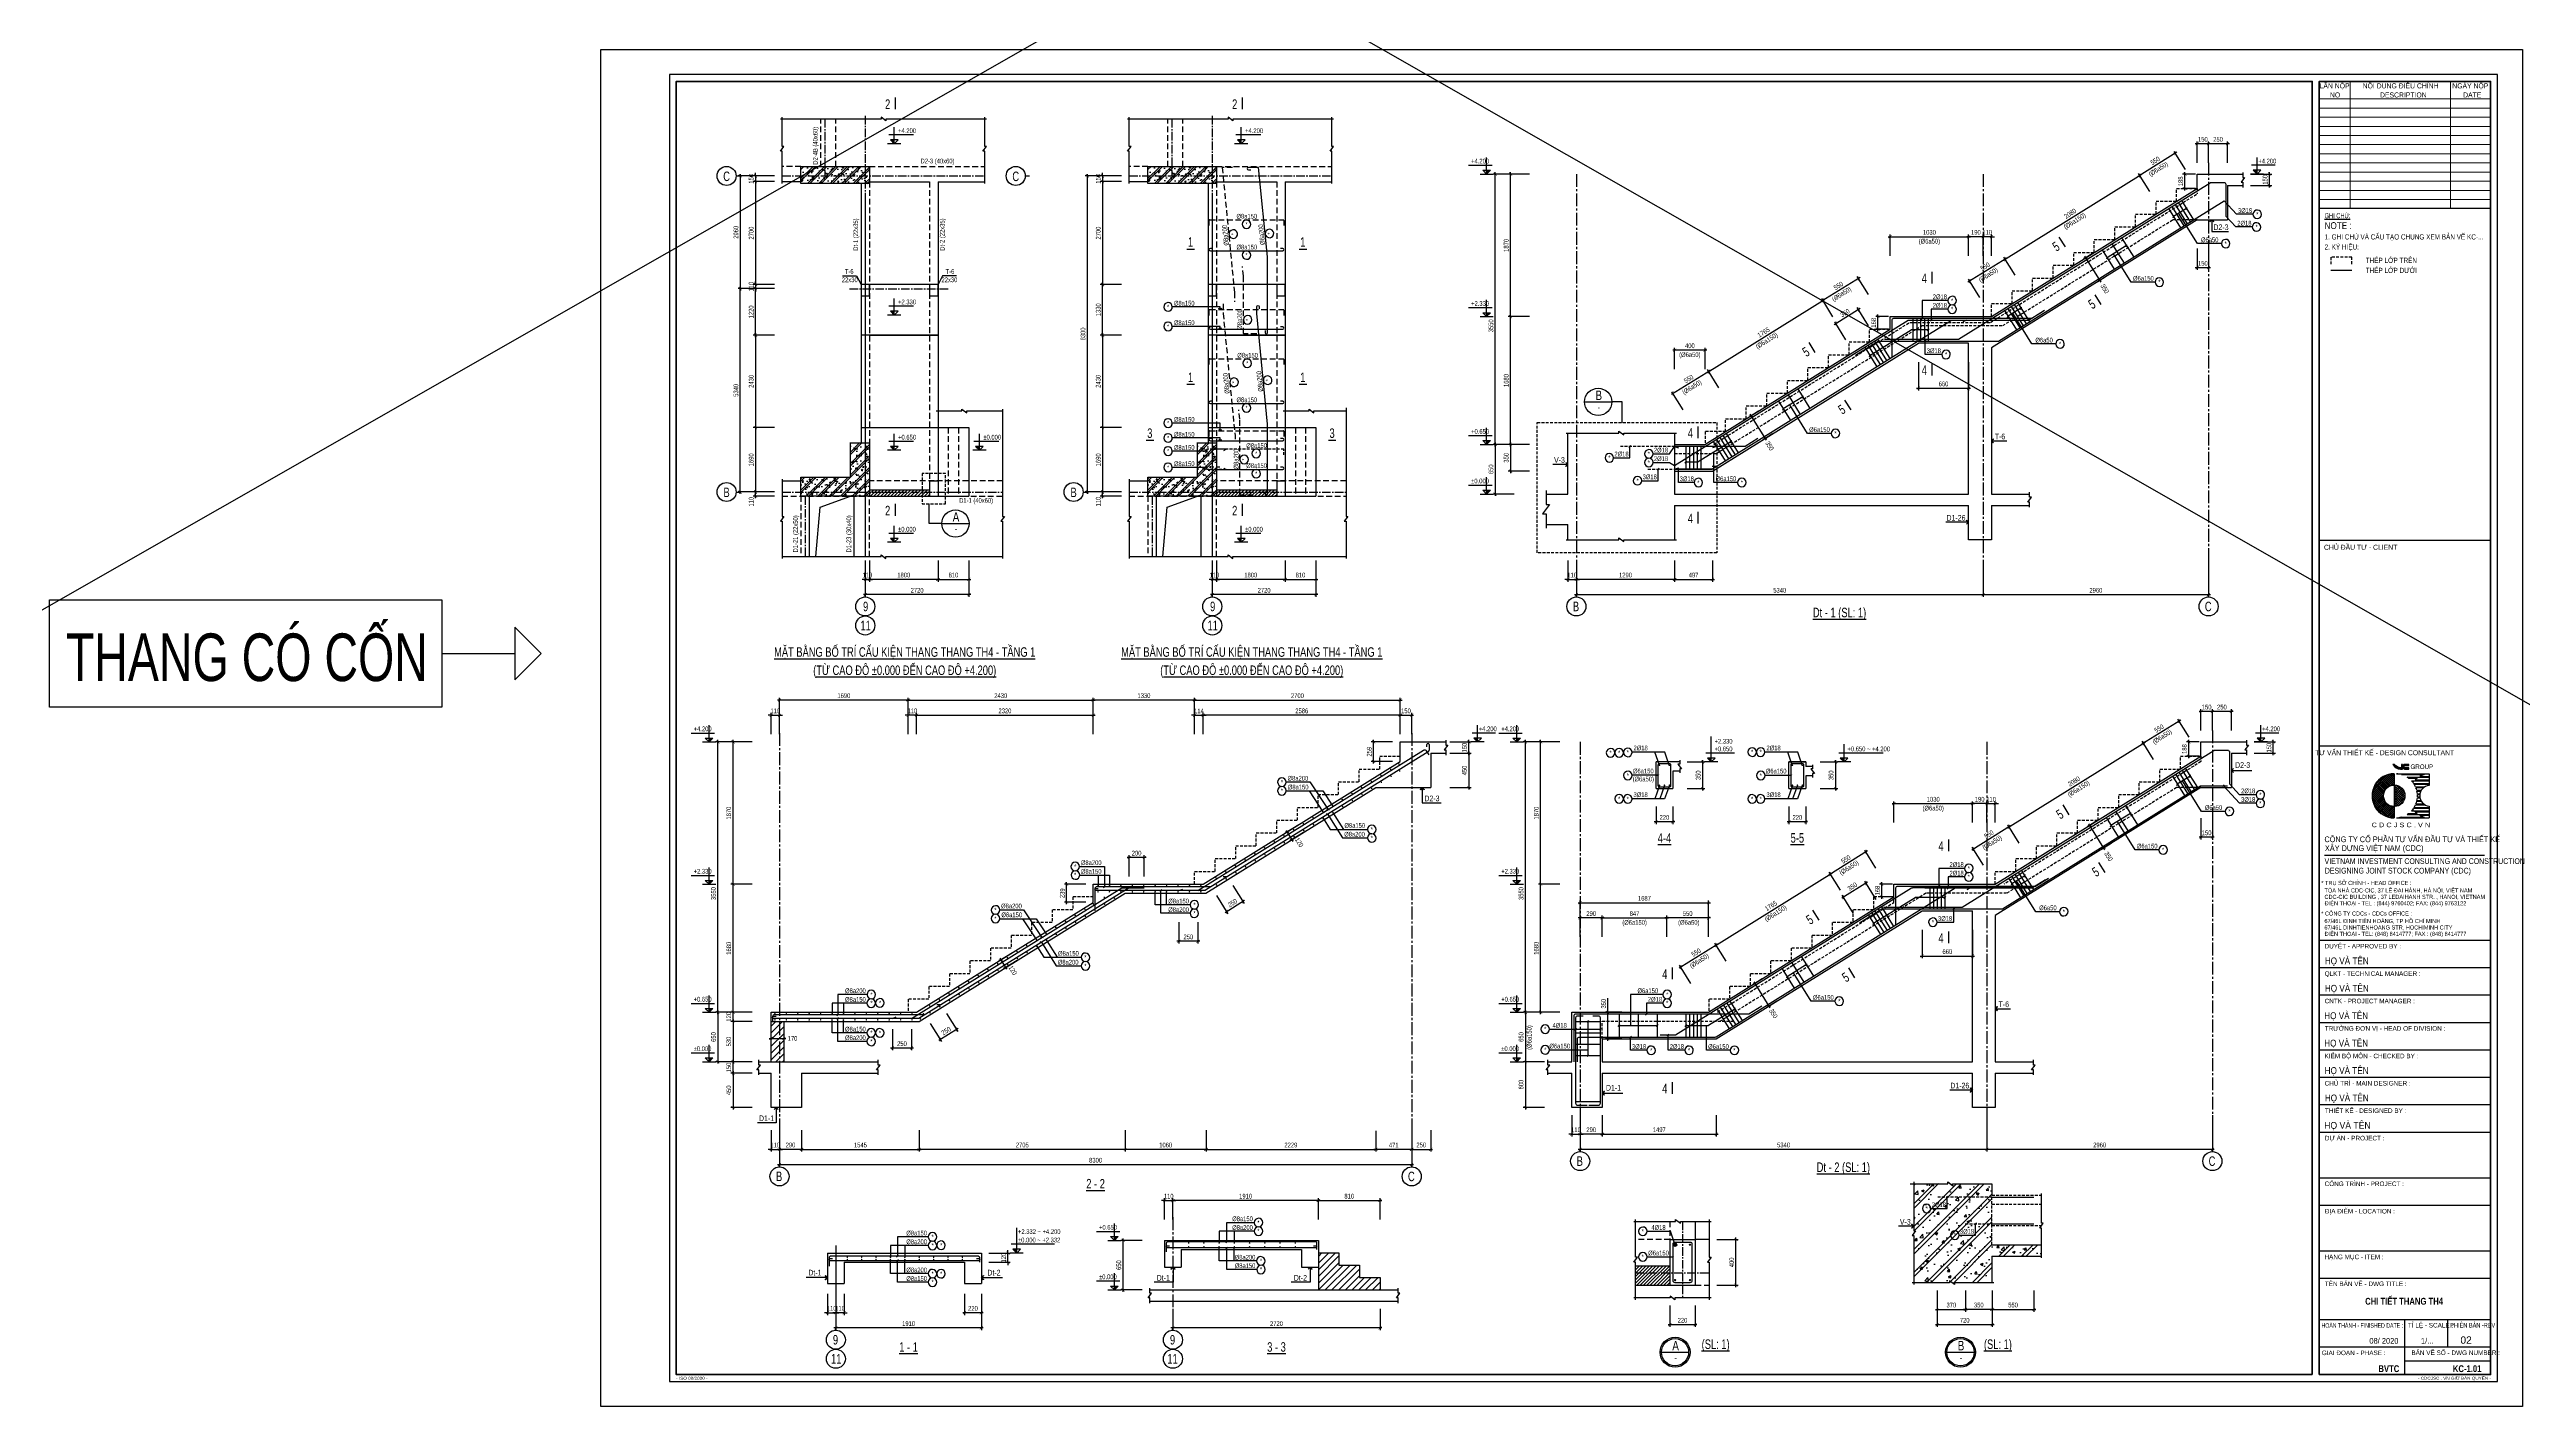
# Model space of a CAD drawing. Header units: millimetres. Extents: x -77370 to 109412, y -14880 to 214694.
# Drawn here: x -14477 to 50460, y 0 to 35640 of the extents above; entities that cross this region are included whole.
import ezdxf
from ezdxf.enums import TextEntityAlignment as Align

# ---------------------------------------------------------------- set-up
doc = ezdxf.new("R2010")
doc.units = ezdxf.units.MM
doc.header["$LTSCALE"] = 300
doc.header["$MEASUREMENT"] = 0
doc.header["$PDMODE"] = 66
doc.linetypes.add('CENTER2', pattern=[1.125, 0.75, -0.125, 0.125, -0.125])
doc.linetypes.add('HIDDEN', pattern=[0.375, 0.25, -0.125])
doc.layers.get('0').update_dxf_attribs({"linetype": 'CONTINUOUS'})
doc.layers.get('DEFPOINTS').update_dxf_attribs({"linetype": 'CONTINUOUS'})
for name, color, linetype in [('CDC -TEXT KHUNG', 7, 'CONTINUOUS'), ('CDC-KHUNGTEN', 7, 'CONTINUOUS'), ('CDC.01.AXIS', 160, 'CENTER2'), ('CDC.02.DIM', 1, 'CONTINUOUS'), ('CDC.03.BORDER', 3, 'CONTINUOUS'), ('CDC.04.HIDDEN', 8, 'HIDDEN'), ('CDC.05.STEEL', 4, 'CONTINUOUS'), ('CDC.06.TEXT', 2, 'CONTINUOUS'), ('CDC.07.TEXTCOL', 3, 'CONTINUOUS'), ('CDC.09.COLUMN', 4, 'CONTINUOUS'), ('CDC.10.HATCH', 251, 'CONTINUOUS'), ('CDC.11.NOTE', 8, 'CONTINUOUS'), ('CDC.14.STEELNUM', 2, 'CONTINUOUS'), ('KCS_SNODE', 6, 'CONTINUOUS'), ('KCS_STEEL BOTTOM', 4, 'CONTINUOUS'), ('KCS_STEEL TOP', 4, 'HIDDEN'), ('TEXTCOL_SHAPE', 6, 'CONTINUOUS')]:
    doc.layers.add(name, color=color, linetype=linetype)
doc.layers.add('CDC.15.NOPLOT', color=87, linetype='CONTINUOUS', plot=False)
doc.styles.add('ARIAL', font='arial.ttf', dxfattribs={"width": 0.65})
doc.styles.add('Arial_4', font='arial.ttf', dxfattribs={"width": 0.75, "height": 3})
doc.styles.add('Arial_B_3', font='arialbd.ttf', dxfattribs={"width": 0.75, "height": 3})
doc.styles.add('KCS_SMTEXT', font='arial.ttf', dxfattribs={"width": 0.7})
doc.styles.add('KT CDC', font='arial.ttf', dxfattribs={"width": 0.85, "height": 200})
doc.styles.add('SMTEXT', font='arial.ttf', dxfattribs={"width": 0.7})
doc.dimstyles.new('DIM CHI TIET', dxfattribs={"dimscale": 2, "dimtxt": 62.5, "dimasz": 40, "dimexe": 30, "dimexo": 0, "dimgap": 25, "dimtad": 1, "dimdec": 0, "dimlfac": 0.333333, "dimzin": 13, "dimdsep": 46, "dimtxsty": 'KCS_SMTEXT', "dimblk": 'ARCHTICK', "dimcen": 0, "dimdle": 25, "dimclrd": 1, "dimclre": 1, "dimclrt": 2, "dimadec": 0, "dimazin": 0, "dimtfac": 1, "dimtdec": 0, "dimtix": 1, "dimtmove": 2, "dimatfit": 3, "dimfxl": 1, "dimtolj": 1, "dimtzin": 13, "dimarcsym": 0})
doc.dimstyles.new('KCS_DIM25', dxfattribs={"dimscale": 2, "dimtxt": 62.5, "dimasz": 40, "dimexe": 30, "dimexo": 0, "dimgap": 25, "dimtad": 1, "dimdec": 0, "dimlfac": 0.5, "dimzin": 13, "dimdsep": 46, "dimtxsty": 'KCS_SMTEXT', "dimblk": 'ARCHTICK', "dimcen": 0, "dimdle": 25, "dimclrd": 1, "dimclre": 1, "dimclrt": 2, "dimadec": 0, "dimazin": 0, "dimtfac": 1, "dimtdec": 0, "dimtix": 1, "dimtmove": 2, "dimatfit": 3, "dimfxl": 1, "dimtolj": 1, "dimtzin": 13, "dimarcsym": 0})
doc.dimstyles.new('KCS_DIM50', dxfattribs={"dimscale": 2, "dimtxt": 62.5, "dimasz": 40, "dimexe": 30, "dimexo": 0, "dimgap": 25, "dimtad": 1, "dimdec": 0, "dimzin": 13, "dimdsep": 46, "dimtxsty": 'KCS_SMTEXT', "dimblk": 'ARCHTICK', "dimcen": 0, "dimdle": 25, "dimclrd": 1, "dimclre": 1, "dimclrt": 2, "dimadec": 0, "dimazin": 0, "dimtfac": 1, "dimtdec": 0, "dimtix": 1, "dimtmove": 2, "dimatfit": 3, "dimfxl": 1, "dimtolj": 1, "dimtzin": 13, "dimarcsym": 0})

# ---------------------------------------------------------------- blocks, each defined once
blk = doc.blocks.new('_ArchTick')
at = {"color": 0, "linetype": 'ByBlock', "const_width": 0.15}
blk.add_lwpolyline([(-0.5, -0.5), (0.5, 0.5)], dxfattribs=at)
blk = doc.blocks.new('*D454')
at = {"layer": 'CDC.02.DIM', "color": 1, "lineweight": -2, "transparency": 16777216}
for p, q in [((6945, 22222), (6945, 21262)), ((9665, 22222), (9665, 21262)), ((9715, 21322), (6895, 21322))]:
    blk.add_line(p, q, dxfattribs=at)
at = {"layer": 'DEFPOINTS', "color": 0, "transparency": 16777216}
for p in [(6945, 22222), (9665, 22222), (6945, 21322)]:
    blk.add_point(p, dxfattribs=at)
at = {"layer": 'CDC.02.DIM', "color": 1, "lineweight": -2, "transparency": 16777216, "xscale": 80, "yscale": 80, "zscale": 80, "rotation": 180}
blk.add_blockref('_ArchTick', (6945, 21322), dxfattribs=at)
at = {"layer": 'CDC.02.DIM', "color": 1, "lineweight": -2, "transparency": 16777216, "xscale": 80, "yscale": 80, "zscale": 80}
blk.add_blockref('_ArchTick', (9665, 21322), dxfattribs=at)
at = {"layer": 'CDC.02.DIM', "color": 2, "transparency": 16777216, "insert": (8305, 21436), "char_height": 125, "attachment_point": 5, "style": 'KCS_SMTEXT'}
blk.add_mtext('\\A1;2720', dxfattribs=at)
blk = doc.blocks.new('*D455')
at = {"layer": 'CDC.02.DIM', "color": 1, "lineweight": -2, "transparency": 16777216}
for p, q in [((6945, 22222), (6945, 21662)), ((7055, 22222), (7055, 21662)), ((6945, 21722), (6865, 21722)), ((6945, 21722), (7055, 21722)), ((7055, 21722), (7135, 21722))]:
    blk.add_line(p, q, dxfattribs=at)
at = {"layer": 'DEFPOINTS', "color": 0, "transparency": 16777216}
for p in [(6945, 22222), (7055, 22222), (7055, 21722)]:
    blk.add_point(p, dxfattribs=at)
at = {"layer": 'CDC.02.DIM', "color": 1, "lineweight": -2, "transparency": 16777216, "xscale": 80, "yscale": 80, "zscale": 80}
blk.add_blockref('_ArchTick', (6945, 21722), dxfattribs=at)
at = {"layer": 'CDC.02.DIM', "color": 1, "lineweight": -2, "transparency": 16777216, "xscale": 80, "yscale": 80, "zscale": 80, "rotation": 180}
blk.add_blockref('_ArchTick', (7055, 21722), dxfattribs=at)
at = {"layer": 'CDC.02.DIM', "color": 2, "transparency": 16777216, "insert": (7000, 21836), "char_height": 125, "attachment_point": 5, "style": 'KCS_SMTEXT'}
blk.add_mtext('\\A1;110', dxfattribs=at)
blk = doc.blocks.new('*D456')
at = {"layer": 'CDC.02.DIM', "color": 1, "lineweight": -2, "transparency": 16777216}
for p, q in [((4563, 29358), (3603, 29358)), ((3663, 23968), (3663, 29408)), ((4563, 24018), (3603, 24018))]:
    blk.add_line(p, q, dxfattribs=at)
at = {"layer": 'DEFPOINTS', "color": 0, "transparency": 16777216}
for p in [(3663, 29358), (4563, 29358), (4563, 24018)]:
    blk.add_point(p, dxfattribs=at)
at = {"layer": 'CDC.02.DIM', "color": 1, "lineweight": -2, "transparency": 16777216, "xscale": 80, "yscale": 80, "zscale": 80}
for p, rotation in [((3663, 29358), 90), ((3663, 24018), 270)]:
    blk.add_blockref('_ArchTick', p, dxfattribs=dict(at, rotation=rotation))
at = {"layer": 'CDC.02.DIM', "color": 2, "transparency": 16777216, "insert": (3549, 26688), "char_height": 125, "attachment_point": 5, "rotation": 90, "style": 'KCS_SMTEXT'}
blk.add_mtext('\\A1;5340', dxfattribs=at)
blk = doc.blocks.new('*D457')
at = {"layer": 'CDC.02.DIM', "color": 1, "lineweight": -2, "transparency": 16777216}
for p, q in [((4563, 29358), (4003, 29358)), ((4063, 28088), (4063, 29408)), ((4563, 28138), (4003, 28138))]:
    blk.add_line(p, q, dxfattribs=at)
at = {"layer": 'DEFPOINTS', "color": 0, "transparency": 16777216}
for p in [(4063, 29358), (4563, 29358), (4563, 28138)]:
    blk.add_point(p, dxfattribs=at)
at = {"layer": 'CDC.02.DIM', "color": 1, "lineweight": -2, "transparency": 16777216, "xscale": 80, "yscale": 80, "zscale": 80}
for p, rotation in [((4063, 29358), 90), ((4063, 28138), 270)]:
    blk.add_blockref('_ArchTick', p, dxfattribs=dict(at, rotation=rotation))
at = {"layer": 'CDC.02.DIM', "color": 2, "transparency": 16777216, "insert": (3949, 28748), "char_height": 125, "attachment_point": 5, "rotation": 90, "style": 'KCS_SMTEXT'}
blk.add_mtext('\\A1;1220', dxfattribs=at)
blk = doc.blocks.new('*D458')
at = {"layer": 'CDC.02.DIM', "color": 1, "lineweight": -2, "transparency": 16777216}
for p, q in [((4563, 32318), (4003, 32318)), ((4563, 32168), (4003, 32168)), ((4063, 32318), (4063, 32398)), ((4063, 32318), (4063, 32168)), ((4063, 32168), (4063, 32088))]:
    blk.add_line(p, q, dxfattribs=at)
at = {"layer": 'DEFPOINTS', "color": 0, "transparency": 16777216}
for p in [(4063, 32168), (4563, 32318), (4563, 32168)]:
    blk.add_point(p, dxfattribs=at)
at = {"layer": 'CDC.02.DIM', "color": 1, "lineweight": -2, "transparency": 16777216, "xscale": 80, "yscale": 80, "zscale": 80}
for p, rotation in [((4063, 32318), 270), ((4063, 32168), 90)]:
    blk.add_blockref('_ArchTick', p, dxfattribs=dict(at, rotation=rotation))
at = {"layer": 'CDC.02.DIM', "color": 2, "transparency": 16777216, "insert": (3949, 32243), "char_height": 125, "attachment_point": 5, "rotation": 90, "style": 'KCS_SMTEXT'}
blk.add_mtext('\\A1;150', dxfattribs=at)
blk = doc.blocks.new('*D459')
at = {"layer": 'CDC.02.DIM', "color": 1, "lineweight": -2, "transparency": 16777216}
for p, q in [((4563, 28138), (4003, 28138)), ((4063, 28188), (4063, 25658)), ((4563, 25708), (4003, 25708))]:
    blk.add_line(p, q, dxfattribs=at)
at = {"layer": 'DEFPOINTS', "color": 0, "transparency": 16777216}
for p in [(4563, 28138), (4063, 25708), (4563, 25708)]:
    blk.add_point(p, dxfattribs=at)
at = {"layer": 'CDC.02.DIM', "color": 1, "lineweight": -2, "transparency": 16777216, "xscale": 80, "yscale": 80, "zscale": 80}
for p, rotation in [((4063, 28138), 90), ((4063, 25708), 270)]:
    blk.add_blockref('_ArchTick', p, dxfattribs=dict(at, rotation=rotation))
at = {"layer": 'CDC.02.DIM', "color": 2, "transparency": 16777216, "insert": (3949, 26923), "char_height": 125, "attachment_point": 5, "rotation": 90, "style": 'KCS_SMTEXT'}
blk.add_mtext('\\A1;2430', dxfattribs=at)
blk = doc.blocks.new('*D460')
at = {"layer": 'CDC.02.DIM', "color": 1, "lineweight": -2, "transparency": 16777216}
for p, q in [((4063, 23858), (4063, 24068)), ((4563, 24018), (4003, 24018)), ((4563, 23908), (4003, 23908))]:
    blk.add_line(p, q, dxfattribs=at)
at = {"layer": 'DEFPOINTS', "color": 0, "transparency": 16777216}
for p in [(4063, 24018), (4563, 24018), (4563, 23908)]:
    blk.add_point(p, dxfattribs=at)
at = {"layer": 'CDC.02.DIM', "color": 1, "lineweight": -2, "transparency": 16777216, "xscale": 80, "yscale": 80, "zscale": 80}
for p, rotation in [((4063, 24018), 90), ((4063, 23908), 270)]:
    blk.add_blockref('_ArchTick', p, dxfattribs=dict(at, rotation=rotation))
at = {"layer": 'CDC.02.DIM', "color": 2, "transparency": 16777216, "insert": (3949, 23763), "char_height": 125, "attachment_point": 5, "rotation": 90, "style": 'KCS_SMTEXT'}
blk.add_mtext('\\A1;110', dxfattribs=at)
blk = doc.blocks.new('*D461')
at = {"layer": 'CDC.02.DIM', "color": 1, "lineweight": -2, "transparency": 16777216}
for p, q in [((4563, 32168), (4003, 32168)), ((4063, 32218), (4063, 29418)), ((4563, 29468), (4003, 29468))]:
    blk.add_line(p, q, dxfattribs=at)
at = {"layer": 'DEFPOINTS', "color": 0, "transparency": 16777216}
for p in [(4563, 32168), (4063, 29468), (4563, 29468)]:
    blk.add_point(p, dxfattribs=at)
at = {"layer": 'CDC.02.DIM', "color": 1, "lineweight": -2, "transparency": 16777216, "xscale": 80, "yscale": 80, "zscale": 80}
for p, rotation in [((4063, 32168), 90), ((4063, 29468), 270)]:
    blk.add_blockref('_ArchTick', p, dxfattribs=dict(at, rotation=rotation))
at = {"layer": 'CDC.02.DIM', "color": 2, "transparency": 16777216, "insert": (3949, 30818), "char_height": 125, "attachment_point": 5, "rotation": 90, "style": 'KCS_SMTEXT'}
blk.add_mtext('\\A1;2700', dxfattribs=at)
blk = doc.blocks.new('*D462')
at = {"layer": 'CDC.02.DIM', "color": 1, "lineweight": -2, "transparency": 16777216}
for p, q in [((7055, 22222), (7055, 21662)), ((8855, 22222), (8855, 21662)), ((8905, 21722), (7005, 21722))]:
    blk.add_line(p, q, dxfattribs=at)
at = {"layer": 'DEFPOINTS', "color": 0, "transparency": 16777216}
for p in [(7055, 22222), (8855, 22222), (7055, 21722)]:
    blk.add_point(p, dxfattribs=at)
at = {"layer": 'CDC.02.DIM', "color": 1, "lineweight": -2, "transparency": 16777216, "xscale": 80, "yscale": 80, "zscale": 80, "rotation": 180}
blk.add_blockref('_ArchTick', (7055, 21722), dxfattribs=at)
at = {"layer": 'CDC.02.DIM', "color": 1, "lineweight": -2, "transparency": 16777216, "xscale": 80, "yscale": 80, "zscale": 80}
blk.add_blockref('_ArchTick', (8855, 21722), dxfattribs=at)
at = {"layer": 'CDC.02.DIM', "color": 2, "transparency": 16777216, "insert": (7955, 21836), "char_height": 125, "attachment_point": 5, "style": 'KCS_SMTEXT'}
blk.add_mtext('\\A1;1800', dxfattribs=at)
blk = doc.blocks.new('*D463')
at = {"layer": 'CDC.02.DIM', "color": 1, "lineweight": -2, "transparency": 16777216}
for p, q in [((4563, 25708), (4003, 25708)), ((4063, 25758), (4063, 23968)), ((4563, 24018), (4003, 24018))]:
    blk.add_line(p, q, dxfattribs=at)
at = {"layer": 'DEFPOINTS', "color": 0, "transparency": 16777216}
for p in [(4563, 25708), (4063, 24018), (4563, 24018)]:
    blk.add_point(p, dxfattribs=at)
at = {"layer": 'CDC.02.DIM', "color": 1, "lineweight": -2, "transparency": 16777216, "xscale": 80, "yscale": 80, "zscale": 80}
for p, rotation in [((4063, 25708), 90), ((4063, 24018), 270)]:
    blk.add_blockref('_ArchTick', p, dxfattribs=dict(at, rotation=rotation))
at = {"layer": 'CDC.02.DIM', "color": 2, "transparency": 16777216, "insert": (3949, 24863), "char_height": 125, "attachment_point": 5, "rotation": 90, "style": 'KCS_SMTEXT'}
blk.add_mtext('\\A1;1690', dxfattribs=at)
blk = doc.blocks.new('*D220')
at = {"layer": 'CDC.02.DIM', "color": 1, "lineweight": -2, "transparency": 16777216}
for p, q in [((16057, 22222), (16057, 21262)), ((18777, 22222), (18777, 21262)), ((18827, 21322), (16007, 21322))]:
    blk.add_line(p, q, dxfattribs=at)
at = {"layer": 'DEFPOINTS', "color": 0, "transparency": 16777216}
for p in [(16057, 22222), (18777, 22222), (16057, 21322)]:
    blk.add_point(p, dxfattribs=at)
at = {"layer": 'CDC.02.DIM', "color": 1, "lineweight": -2, "transparency": 16777216, "xscale": 80, "yscale": 80, "zscale": 80, "rotation": 180}
blk.add_blockref('_ArchTick', (16057, 21322), dxfattribs=at)
at = {"layer": 'CDC.02.DIM', "color": 1, "lineweight": -2, "transparency": 16777216, "xscale": 80, "yscale": 80, "zscale": 80}
blk.add_blockref('_ArchTick', (18777, 21322), dxfattribs=at)
at = {"layer": 'CDC.02.DIM', "color": 2, "transparency": 16777216, "insert": (17417, 21436), "char_height": 125, "attachment_point": 5, "style": 'KCS_SMTEXT'}
blk.add_mtext('\\A1;2720', dxfattribs=at)
blk = doc.blocks.new('*D221')
at = {"layer": 'CDC.02.DIM', "color": 1, "lineweight": -2, "transparency": 16777216}
for p, q in [((16057, 22222), (16057, 21662)), ((16167, 22222), (16167, 21662)), ((16057, 21722), (15977, 21722)), ((16057, 21722), (16167, 21722)), ((16167, 21722), (16247, 21722))]:
    blk.add_line(p, q, dxfattribs=at)
at = {"layer": 'DEFPOINTS', "color": 0, "transparency": 16777216}
for p in [(16057, 22222), (16167, 22222), (16167, 21722)]:
    blk.add_point(p, dxfattribs=at)
at = {"layer": 'CDC.02.DIM', "color": 1, "lineweight": -2, "transparency": 16777216, "xscale": 80, "yscale": 80, "zscale": 80}
blk.add_blockref('_ArchTick', (16057, 21722), dxfattribs=at)
at = {"layer": 'CDC.02.DIM', "color": 1, "lineweight": -2, "transparency": 16777216, "xscale": 80, "yscale": 80, "zscale": 80, "rotation": 180}
blk.add_blockref('_ArchTick', (16167, 21722), dxfattribs=at)
at = {"layer": 'CDC.02.DIM', "color": 2, "transparency": 16777216, "insert": (16112, 21836), "char_height": 125, "attachment_point": 5, "style": 'KCS_SMTEXT'}
blk.add_mtext('\\A1;110', dxfattribs=at)
blk = doc.blocks.new('*D222')
at = {"layer": 'CDC.02.DIM', "color": 1, "lineweight": -2, "transparency": 16777216}
for p, q in [((13676, 32318), (12716, 32318)), ((12776, 23968), (12776, 32368)), ((13676, 24018), (12716, 24018))]:
    blk.add_line(p, q, dxfattribs=at)
at = {"layer": 'DEFPOINTS', "color": 0, "transparency": 16777216}
for p in [(12776, 32318), (13676, 32318), (13676, 24018)]:
    blk.add_point(p, dxfattribs=at)
at = {"layer": 'CDC.02.DIM', "color": 1, "lineweight": -2, "transparency": 16777216, "xscale": 80, "yscale": 80, "zscale": 80}
for p, rotation in [((12776, 32318), 90), ((12776, 24018), 270)]:
    blk.add_blockref('_ArchTick', p, dxfattribs=dict(at, rotation=rotation))
at = {"layer": 'CDC.02.DIM', "color": 2, "transparency": 16777216, "insert": (12662, 28168), "char_height": 125, "attachment_point": 5, "rotation": 90, "style": 'KCS_SMTEXT'}
blk.add_mtext('\\A1;8300', dxfattribs=at)
blk = doc.blocks.new('*D223')
at = {"layer": 'CDC.02.DIM', "color": 1, "lineweight": -2, "transparency": 16777216}
for p, q in [((13676, 29468), (13116, 29468)), ((13176, 28088), (13176, 29518)), ((13676, 28138), (13116, 28138))]:
    blk.add_line(p, q, dxfattribs=at)
at = {"layer": 'DEFPOINTS', "color": 0, "transparency": 16777216}
for p in [(13176, 29468), (13676, 29468), (13676, 28138)]:
    blk.add_point(p, dxfattribs=at)
at = {"layer": 'CDC.02.DIM', "color": 1, "lineweight": -2, "transparency": 16777216, "xscale": 80, "yscale": 80, "zscale": 80}
for p, rotation in [((13176, 29468), 90), ((13176, 28138), 270)]:
    blk.add_blockref('_ArchTick', p, dxfattribs=dict(at, rotation=rotation))
at = {"layer": 'CDC.02.DIM', "color": 2, "transparency": 16777216, "insert": (13062, 28803), "char_height": 125, "attachment_point": 5, "rotation": 90, "style": 'KCS_SMTEXT'}
blk.add_mtext('\\A1;1330', dxfattribs=at)
blk = doc.blocks.new('*D224')
at = {"layer": 'CDC.02.DIM', "color": 1, "lineweight": -2, "transparency": 16777216}
for p, q in [((13676, 32318), (13116, 32318)), ((13676, 32168), (13116, 32168)), ((13176, 32318), (13176, 32398)), ((13176, 32318), (13176, 32168)), ((13176, 32168), (13176, 32088))]:
    blk.add_line(p, q, dxfattribs=at)
at = {"layer": 'DEFPOINTS', "color": 0, "transparency": 16777216}
for p in [(13176, 32168), (13676, 32318), (13676, 32168)]:
    blk.add_point(p, dxfattribs=at)
at = {"layer": 'CDC.02.DIM', "color": 1, "lineweight": -2, "transparency": 16777216, "xscale": 80, "yscale": 80, "zscale": 80}
for p, rotation in [((13176, 32318), 270), ((13176, 32168), 90)]:
    blk.add_blockref('_ArchTick', p, dxfattribs=dict(at, rotation=rotation))
at = {"layer": 'CDC.02.DIM', "color": 2, "transparency": 16777216, "insert": (13062, 32243), "char_height": 125, "attachment_point": 5, "rotation": 90, "style": 'KCS_SMTEXT'}
blk.add_mtext('\\A1;150', dxfattribs=at)
blk = doc.blocks.new('*D225')
at = {"layer": 'CDC.02.DIM', "color": 1, "lineweight": -2, "transparency": 16777216}
for p, q in [((13676, 28138), (13116, 28138)), ((13176, 28188), (13176, 25658)), ((13676, 25708), (13116, 25708))]:
    blk.add_line(p, q, dxfattribs=at)
at = {"layer": 'DEFPOINTS', "color": 0, "transparency": 16777216}
for p in [(13676, 28138), (13176, 25708), (13676, 25708)]:
    blk.add_point(p, dxfattribs=at)
at = {"layer": 'CDC.02.DIM', "color": 1, "lineweight": -2, "transparency": 16777216, "xscale": 80, "yscale": 80, "zscale": 80}
for p, rotation in [((13176, 28138), 90), ((13176, 25708), 270)]:
    blk.add_blockref('_ArchTick', p, dxfattribs=dict(at, rotation=rotation))
at = {"layer": 'CDC.02.DIM', "color": 2, "transparency": 16777216, "insert": (13062, 26923), "char_height": 125, "attachment_point": 5, "rotation": 90, "style": 'KCS_SMTEXT'}
blk.add_mtext('\\A1;2430', dxfattribs=at)
blk = doc.blocks.new('*D226')
at = {"layer": 'CDC.02.DIM', "color": 1, "lineweight": -2, "transparency": 16777216}
for p, q in [((13176, 23858), (13176, 24068)), ((13676, 24018), (13116, 24018)), ((13676, 23908), (13116, 23908))]:
    blk.add_line(p, q, dxfattribs=at)
at = {"layer": 'DEFPOINTS', "color": 0, "transparency": 16777216}
for p in [(13176, 24018), (13676, 24018), (13676, 23908)]:
    blk.add_point(p, dxfattribs=at)
at = {"layer": 'CDC.02.DIM', "color": 1, "lineweight": -2, "transparency": 16777216, "xscale": 80, "yscale": 80, "zscale": 80}
for p, rotation in [((13176, 24018), 90), ((13176, 23908), 270)]:
    blk.add_blockref('_ArchTick', p, dxfattribs=dict(at, rotation=rotation))
at = {"layer": 'CDC.02.DIM', "color": 2, "transparency": 16777216, "insert": (13062, 23767), "char_height": 125, "attachment_point": 5, "rotation": 90, "style": 'KCS_SMTEXT'}
blk.add_mtext('\\A1;110', dxfattribs=at)
blk = doc.blocks.new('*D227')
at = {"layer": 'CDC.02.DIM', "color": 1, "lineweight": -2, "transparency": 16777216}
for p, q in [((13676, 32168), (13116, 32168)), ((13176, 32218), (13176, 29418)), ((13676, 29468), (13116, 29468))]:
    blk.add_line(p, q, dxfattribs=at)
at = {"layer": 'DEFPOINTS', "color": 0, "transparency": 16777216}
for p in [(13676, 32168), (13176, 29468), (13676, 29468)]:
    blk.add_point(p, dxfattribs=at)
at = {"layer": 'CDC.02.DIM', "color": 1, "lineweight": -2, "transparency": 16777216, "xscale": 80, "yscale": 80, "zscale": 80}
for p, rotation in [((13176, 32168), 90), ((13176, 29468), 270)]:
    blk.add_blockref('_ArchTick', p, dxfattribs=dict(at, rotation=rotation))
at = {"layer": 'CDC.02.DIM', "color": 2, "transparency": 16777216, "insert": (13062, 30818), "char_height": 125, "attachment_point": 5, "rotation": 90, "style": 'KCS_SMTEXT'}
blk.add_mtext('\\A1;2700', dxfattribs=at)
blk = doc.blocks.new('*D228')
at = {"layer": 'CDC.02.DIM', "color": 1, "lineweight": -2, "transparency": 16777216}
for p, q in [((16167, 22222), (16167, 21662)), ((17967, 22222), (17967, 21662)), ((18017, 21722), (16117, 21722))]:
    blk.add_line(p, q, dxfattribs=at)
at = {"layer": 'DEFPOINTS', "color": 0, "transparency": 16777216}
for p in [(16167, 22222), (17967, 22222), (16167, 21722)]:
    blk.add_point(p, dxfattribs=at)
at = {"layer": 'CDC.02.DIM', "color": 1, "lineweight": -2, "transparency": 16777216, "xscale": 80, "yscale": 80, "zscale": 80, "rotation": 180}
blk.add_blockref('_ArchTick', (16167, 21722), dxfattribs=at)
at = {"layer": 'CDC.02.DIM', "color": 1, "lineweight": -2, "transparency": 16777216, "xscale": 80, "yscale": 80, "zscale": 80}
blk.add_blockref('_ArchTick', (17967, 21722), dxfattribs=at)
at = {"layer": 'CDC.02.DIM', "color": 2, "transparency": 16777216, "insert": (17067, 21836), "char_height": 125, "attachment_point": 5, "style": 'KCS_SMTEXT'}
blk.add_mtext('\\A1;1800', dxfattribs=at)
blk = doc.blocks.new('*D229')
at = {"layer": 'CDC.02.DIM', "color": 1, "lineweight": -2, "transparency": 16777216}
for p, q in [((13676, 25708), (13116, 25708)), ((13176, 25758), (13176, 23968)), ((13676, 24018), (13116, 24018))]:
    blk.add_line(p, q, dxfattribs=at)
at = {"layer": 'DEFPOINTS', "color": 0, "transparency": 16777216}
for p in [(13676, 25708), (13176, 24018), (13676, 24018)]:
    blk.add_point(p, dxfattribs=at)
at = {"layer": 'CDC.02.DIM', "color": 1, "lineweight": -2, "transparency": 16777216, "xscale": 80, "yscale": 80, "zscale": 80}
for p, rotation in [((13176, 25708), 90), ((13176, 24018), 270)]:
    blk.add_blockref('_ArchTick', p, dxfattribs=dict(at, rotation=rotation))
at = {"layer": 'CDC.02.DIM', "color": 2, "transparency": 16777216, "insert": (13062, 24863), "char_height": 125, "attachment_point": 5, "rotation": 90, "style": 'KCS_SMTEXT'}
blk.add_mtext('\\A1;1690', dxfattribs=at)
blk = doc.blocks.new('*D464')
at = {"layer": 'CDC.02.DIM', "color": 1, "lineweight": -2, "transparency": 16777216}
for p, q in [((4563, 29468), (4003, 29468)), ((4563, 29358), (4003, 29358)), ((4063, 29468), (4063, 29548)), ((4063, 29468), (4063, 29358)), ((4063, 29358), (4063, 29278))]:
    blk.add_line(p, q, dxfattribs=at)
at = {"layer": 'DEFPOINTS', "color": 0, "transparency": 16777216}
for p in [(4063, 29358), (4563, 29468), (4563, 29358)]:
    blk.add_point(p, dxfattribs=at)
at = {"layer": 'CDC.02.DIM', "color": 1, "lineweight": -2, "transparency": 16777216, "xscale": 80, "yscale": 80, "zscale": 80}
for p, rotation in [((4063, 29468), 270), ((4063, 29358), 90)]:
    blk.add_blockref('_ArchTick', p, dxfattribs=dict(at, rotation=rotation))
at = {"layer": 'CDC.02.DIM', "color": 2, "transparency": 16777216, "insert": (3949, 29413), "char_height": 125, "attachment_point": 5, "rotation": 90, "style": 'KCS_SMTEXT'}
blk.add_mtext('\\A1;110', dxfattribs=at)
blk = doc.blocks.new('*D465')
at = {"layer": 'CDC.02.DIM', "color": 1, "lineweight": -2, "transparency": 16777216}
for p, q in [((4563, 32318), (3603, 32318)), ((3663, 32368), (3663, 29308)), ((4563, 29358), (3603, 29358))]:
    blk.add_line(p, q, dxfattribs=at)
at = {"layer": 'DEFPOINTS', "color": 0, "transparency": 16777216}
for p in [(4563, 32318), (3663, 29358), (4563, 29358)]:
    blk.add_point(p, dxfattribs=at)
at = {"layer": 'CDC.02.DIM', "color": 1, "lineweight": -2, "transparency": 16777216, "xscale": 80, "yscale": 80, "zscale": 80}
for p, rotation in [((3663, 32318), 90), ((3663, 29358), 270)]:
    blk.add_blockref('_ArchTick', p, dxfattribs=dict(at, rotation=rotation))
at = {"layer": 'CDC.02.DIM', "color": 2, "transparency": 16777216, "insert": (3549, 30838), "char_height": 125, "attachment_point": 5, "rotation": 90, "style": 'KCS_SMTEXT'}
blk.add_mtext('\\A1;2960', dxfattribs=at)
blk = doc.blocks.new('*D328')
at = {"layer": 'CDC.02.DIM', "color": 1, "lineweight": -2, "transparency": 16777216}
for p, q in [((15542, 18555), (21042, 18555)), ((15592, 17655), (15592, 18615)), ((20992, 17655), (20992, 18615))]:
    blk.add_line(p, q, dxfattribs=at)
at = {"layer": 'DEFPOINTS', "color": 0, "transparency": 16777216}
for p in [(20992, 18555), (15592, 17655), (20992, 17655)]:
    blk.add_point(p, dxfattribs=at)
at = {"layer": 'CDC.02.DIM', "color": 1, "lineweight": -2, "transparency": 16777216, "xscale": 80, "yscale": 80, "zscale": 80, "rotation": 180}
blk.add_blockref('_ArchTick', (15592, 18555), dxfattribs=at)
at = {"layer": 'CDC.02.DIM', "color": 1, "lineweight": -2, "transparency": 16777216, "xscale": 80, "yscale": 80, "zscale": 80}
blk.add_blockref('_ArchTick', (20992, 18555), dxfattribs=at)
at = {"layer": 'CDC.02.DIM', "color": 2, "transparency": 16777216, "insert": (18292, 18669), "char_height": 125, "attachment_point": 5, "style": 'KCS_SMTEXT'}
blk.add_mtext('\\A1;2700', dxfattribs=at)
blk = doc.blocks.new('*D329')
at = {"layer": 'CDC.02.DIM', "color": 1, "lineweight": -2, "transparency": 16777216}
for p, q in [((4692, 7254), (4692, 6294)), ((21292, 7254), (21292, 6294)), ((4642, 6354), (21342, 6354))]:
    blk.add_line(p, q, dxfattribs=at)
at = {"layer": 'DEFPOINTS', "color": 0, "transparency": 16777216}
for p in [(4692, 7254), (21292, 7254), (21292, 6354)]:
    blk.add_point(p, dxfattribs=at)
at = {"layer": 'CDC.02.DIM', "color": 1, "lineweight": -2, "transparency": 16777216, "xscale": 80, "yscale": 80, "zscale": 80, "rotation": 180}
blk.add_blockref('_ArchTick', (4692, 6354), dxfattribs=at)
at = {"layer": 'CDC.02.DIM', "color": 1, "lineweight": -2, "transparency": 16777216, "xscale": 80, "yscale": 80, "zscale": 80}
blk.add_blockref('_ArchTick', (21292, 6354), dxfattribs=at)
at = {"layer": 'CDC.02.DIM', "color": 2, "transparency": 16777216, "insert": (12992, 6468), "char_height": 125, "attachment_point": 5, "style": 'KCS_SMTEXT'}
blk.add_mtext('\\A1;8300', dxfattribs=at)
blk = doc.blocks.new('*D330')
at = {"layer": 'CDC.02.DIM', "color": 1, "lineweight": -2, "transparency": 16777216}
for p, q in [((4692, 7254), (4692, 6694)), ((5272, 7254), (5272, 6694)), ((5322, 6754), (4642, 6754))]:
    blk.add_line(p, q, dxfattribs=at)
at = {"layer": 'DEFPOINTS', "color": 0, "transparency": 16777216}
for p in [(4692, 7254), (5272, 7254), (4692, 6754)]:
    blk.add_point(p, dxfattribs=at)
at = {"layer": 'CDC.02.DIM', "color": 1, "lineweight": -2, "transparency": 16777216, "xscale": 80, "yscale": 80, "zscale": 80, "rotation": 180}
blk.add_blockref('_ArchTick', (4692, 6754), dxfattribs=at)
at = {"layer": 'CDC.02.DIM', "color": 1, "lineweight": -2, "transparency": 16777216, "xscale": 80, "yscale": 80, "zscale": 80}
blk.add_blockref('_ArchTick', (5272, 6754), dxfattribs=at)
at = {"layer": 'CDC.02.DIM', "color": 2, "transparency": 16777216, "insert": (4982, 6868), "char_height": 125, "attachment_point": 5, "style": 'KCS_SMTEXT'}
blk.add_mtext('\\A1;290', dxfattribs=at)
blk = doc.blocks.new('*D331')
at = {"layer": 'CDC.02.DIM', "color": 1, "lineweight": -2, "transparency": 16777216}
for p, q in [((4472, 7254), (4472, 6694)), ((4692, 7254), (4692, 6694)), ((4472, 6754), (4392, 6754)), ((4472, 6754), (4692, 6754)), ((4692, 6754), (4772, 6754))]:
    blk.add_line(p, q, dxfattribs=at)
at = {"layer": 'DEFPOINTS', "color": 0, "transparency": 16777216}
for p in [(4472, 7254), (4692, 7254), (4692, 6754)]:
    blk.add_point(p, dxfattribs=at)
at = {"layer": 'CDC.02.DIM', "color": 1, "lineweight": -2, "transparency": 16777216, "xscale": 80, "yscale": 80, "zscale": 80}
blk.add_blockref('_ArchTick', (4472, 6754), dxfattribs=at)
at = {"layer": 'CDC.02.DIM', "color": 1, "lineweight": -2, "transparency": 16777216, "xscale": 80, "yscale": 80, "zscale": 80, "rotation": 180}
blk.add_blockref('_ArchTick', (4692, 6754), dxfattribs=at)
at = {"layer": 'CDC.02.DIM', "color": 2, "transparency": 16777216, "insert": (4582, 6868), "char_height": 125, "attachment_point": 5, "style": 'KCS_SMTEXT'}
blk.add_mtext('\\A1;110', dxfattribs=at)
blk = doc.blocks.new('*D203')
at = {"layer": 'CDC.02.DIM', "color": 1, "lineweight": -2, "transparency": 16777216}
for p, q in [((20349, 7244), (20349, 6694)), ((21292, 7254), (21292, 6694)), ((21342, 6754), (20299, 6754))]:
    blk.add_line(p, q, dxfattribs=at)
at = {"layer": 'DEFPOINTS', "color": 0, "transparency": 16777216}
for p in [(20349, 7244), (21292, 7254), (20349, 6754)]:
    blk.add_point(p, dxfattribs=at)
at = {"layer": 'CDC.02.DIM', "color": 1, "lineweight": -2, "transparency": 16777216, "xscale": 80, "yscale": 80, "zscale": 80, "rotation": 180}
blk.add_blockref('_ArchTick', (20349, 6754), dxfattribs=at)
at = {"layer": 'CDC.02.DIM', "color": 1, "lineweight": -2, "transparency": 16777216, "xscale": 80, "yscale": 80, "zscale": 80}
blk.add_blockref('_ArchTick', (21292, 6754), dxfattribs=at)
at = {"layer": 'CDC.02.DIM', "color": 2, "transparency": 16777216, "insert": (20821, 6867), "char_height": 125, "attachment_point": 5, "style": 'KCS_SMTEXT'}
blk.add_mtext('\\A1;471', dxfattribs=at)
blk = doc.blocks.new('*D332')
at = {"layer": 'CDC.02.DIM', "color": 1, "lineweight": -2, "transparency": 16777216}
for p, q in [((13772, 7254), (13772, 6694)), ((15892, 7254), (15892, 6694)), ((15942, 6754), (13722, 6754))]:
    blk.add_line(p, q, dxfattribs=at)
at = {"layer": 'DEFPOINTS', "color": 0, "transparency": 16777216}
for p in [(13772, 7254), (15892, 7254), (13772, 6754)]:
    blk.add_point(p, dxfattribs=at)
at = {"layer": 'CDC.02.DIM', "color": 1, "lineweight": -2, "transparency": 16777216, "xscale": 80, "yscale": 80, "zscale": 80, "rotation": 180}
blk.add_blockref('_ArchTick', (13772, 6754), dxfattribs=at)
at = {"layer": 'CDC.02.DIM', "color": 1, "lineweight": -2, "transparency": 16777216, "xscale": 80, "yscale": 80, "zscale": 80}
blk.add_blockref('_ArchTick', (15892, 6754), dxfattribs=at)
at = {"layer": 'CDC.02.DIM', "color": 2, "transparency": 16777216, "insert": (14832, 6868), "char_height": 125, "attachment_point": 5, "style": 'KCS_SMTEXT'}
blk.add_mtext('\\A1;1060', dxfattribs=at)
blk = doc.blocks.new('*D333')
at = {"layer": 'CDC.02.DIM', "color": 1, "lineweight": -2, "transparency": 16777216}
for p, q in [((8122, 18555), (4642, 18555)), ((4692, 17655), (4692, 18615)), ((8072, 17655), (8072, 18615))]:
    blk.add_line(p, q, dxfattribs=at)
at = {"layer": 'DEFPOINTS', "color": 0, "transparency": 16777216}
for p in [(4692, 18555), (4692, 17655), (8072, 17655)]:
    blk.add_point(p, dxfattribs=at)
at = {"layer": 'CDC.02.DIM', "color": 1, "lineweight": -2, "transparency": 16777216, "xscale": 80, "yscale": 80, "zscale": 80, "rotation": 180}
blk.add_blockref('_ArchTick', (4692, 18555), dxfattribs=at)
at = {"layer": 'CDC.02.DIM', "color": 1, "lineweight": -2, "transparency": 16777216, "xscale": 80, "yscale": 80, "zscale": 80}
blk.add_blockref('_ArchTick', (8072, 18555), dxfattribs=at)
at = {"layer": 'CDC.02.DIM', "color": 2, "transparency": 16777216, "insert": (6382, 18669), "char_height": 125, "attachment_point": 5, "style": 'KCS_SMTEXT'}
blk.add_mtext('\\A1;1690', dxfattribs=at)
blk = doc.blocks.new('*D334')
at = {"layer": 'CDC.02.DIM', "color": 1, "lineweight": -2, "transparency": 16777216}
for p, q in [((8022, 18555), (12982, 18555)), ((8072, 17655), (8072, 18615)), ((12932, 17655), (12932, 18615))]:
    blk.add_line(p, q, dxfattribs=at)
at = {"layer": 'DEFPOINTS', "color": 0, "transparency": 16777216}
for p in [(12932, 18555), (8072, 17655), (12932, 17655)]:
    blk.add_point(p, dxfattribs=at)
at = {"layer": 'CDC.02.DIM', "color": 1, "lineweight": -2, "transparency": 16777216, "xscale": 80, "yscale": 80, "zscale": 80, "rotation": 180}
blk.add_blockref('_ArchTick', (8072, 18555), dxfattribs=at)
at = {"layer": 'CDC.02.DIM', "color": 1, "lineweight": -2, "transparency": 16777216, "xscale": 80, "yscale": 80, "zscale": 80}
blk.add_blockref('_ArchTick', (12932, 18555), dxfattribs=at)
at = {"layer": 'CDC.02.DIM', "color": 2, "transparency": 16777216, "insert": (10502, 18669), "char_height": 125, "attachment_point": 5, "style": 'KCS_SMTEXT'}
blk.add_mtext('\\A1;2430', dxfattribs=at)
blk = doc.blocks.new('*D335')
at = {"layer": 'CDC.02.DIM', "color": 1, "lineweight": -2, "transparency": 16777216}
for p, q in [((15642, 18555), (12882, 18555)), ((12932, 17655), (12932, 18615)), ((15592, 17655), (15592, 18615))]:
    blk.add_line(p, q, dxfattribs=at)
at = {"layer": 'DEFPOINTS', "color": 0, "transparency": 16777216}
for p in [(12932, 18555), (12932, 17655), (15592, 17655)]:
    blk.add_point(p, dxfattribs=at)
at = {"layer": 'CDC.02.DIM', "color": 1, "lineweight": -2, "transparency": 16777216, "xscale": 80, "yscale": 80, "zscale": 80, "rotation": 180}
blk.add_blockref('_ArchTick', (12932, 18555), dxfattribs=at)
at = {"layer": 'CDC.02.DIM', "color": 1, "lineweight": -2, "transparency": 16777216, "xscale": 80, "yscale": 80, "zscale": 80}
blk.add_blockref('_ArchTick', (15592, 18555), dxfattribs=at)
at = {"layer": 'CDC.02.DIM', "color": 2, "transparency": 16777216, "insert": (14262, 18669), "char_height": 125, "attachment_point": 5, "style": 'KCS_SMTEXT'}
blk.add_mtext('\\A1;1330', dxfattribs=at)
blk = doc.blocks.new('*D336')
at = {"layer": 'CDC.02.DIM', "color": 1, "lineweight": -2, "transparency": 16777216}
for p, q in [((4422, 9666), (4862, 9666)), ((4472, 9291), (4472, 9726)), ((4812, 9291), (4812, 9726))]:
    blk.add_line(p, q, dxfattribs=at)
at = {"layer": 'DEFPOINTS', "color": 0, "transparency": 16777216}
for p in [(4472, 9291), (4812, 9666), (4812, 9291)]:
    blk.add_point(p, dxfattribs=at)
at = {"layer": 'CDC.02.DIM', "color": 1, "lineweight": -2, "transparency": 16777216, "xscale": 80, "yscale": 80, "zscale": 80, "rotation": 180}
blk.add_blockref('_ArchTick', (4472, 9666), dxfattribs=at)
at = {"layer": 'CDC.02.DIM', "color": 1, "lineweight": -2, "transparency": 16777216, "xscale": 80, "yscale": 80, "zscale": 80}
blk.add_blockref('_ArchTick', (4812, 9666), dxfattribs=at)
at = {"layer": 'CDC.02.DIM', "color": 2, "transparency": 16777216, "insert": (5034, 9666), "char_height": 125, "attachment_point": 5, "style": 'KCS_SMTEXT'}
blk.add_mtext('\\A1;170', dxfattribs=at)
blk = doc.blocks.new('*D337')
at = {"layer": 'CDC.02.DIM', "color": 1, "lineweight": -2, "transparency": 16777216}
for p, q in [((22292, 17455), (22852, 17455)), ((22292, 17155), (22852, 17155)), ((22792, 17105), (22792, 17505))]:
    blk.add_line(p, q, dxfattribs=at)
at = {"layer": 'DEFPOINTS', "color": 0, "transparency": 16777216}
for p in [(22292, 17455), (22292, 17155), (22792, 17455)]:
    blk.add_point(p, dxfattribs=at)
at = {"layer": 'CDC.02.DIM', "color": 1, "lineweight": -2, "transparency": 16777216, "xscale": 80, "yscale": 80, "zscale": 80}
for p, rotation in [((22792, 17455), 90), ((22792, 17155), 270)]:
    blk.add_blockref('_ArchTick', p, dxfattribs=dict(at, rotation=rotation))
at = {"layer": 'CDC.02.DIM', "color": 2, "transparency": 16777216, "insert": (22678, 17305), "char_height": 125, "attachment_point": 5, "rotation": 90, "style": 'KCS_SMTEXT'}
blk.add_mtext('\\A1;150', dxfattribs=at)
blk = doc.blocks.new('*D338')
at = {"layer": 'CDC.02.DIM', "color": 1, "lineweight": -2, "transparency": 16777216}
for p, q in [((4472, 17655), (4472, 18215)), ((4692, 17655), (4692, 18215)), ((4472, 18155), (4392, 18155)), ((4472, 18155), (4692, 18155)), ((4692, 18155), (4772, 18155))]:
    blk.add_line(p, q, dxfattribs=at)
at = {"layer": 'DEFPOINTS', "color": 0, "transparency": 16777216}
for p in [(4472, 17655), (4692, 18155), (4692, 17655)]:
    blk.add_point(p, dxfattribs=at)
at = {"layer": 'CDC.02.DIM', "color": 1, "lineweight": -2, "transparency": 16777216, "xscale": 80, "yscale": 80, "zscale": 80}
blk.add_blockref('_ArchTick', (4472, 18155), dxfattribs=at)
at = {"layer": 'CDC.02.DIM', "color": 1, "lineweight": -2, "transparency": 16777216, "xscale": 80, "yscale": 80, "zscale": 80, "rotation": 180}
blk.add_blockref('_ArchTick', (4692, 18155), dxfattribs=at)
at = {"layer": 'CDC.02.DIM', "color": 2, "transparency": 16777216, "insert": (4582, 18269), "char_height": 125, "attachment_point": 5, "style": 'KCS_SMTEXT'}
blk.add_mtext('\\A1;110', dxfattribs=at)
blk = doc.blocks.new('*D339')
at = {"layer": 'CDC.02.DIM', "color": 1, "lineweight": -2, "transparency": 16777216}
for p, q in [((3473, 8705), (3473, 9105)), ((3973, 9055), (3413, 9055)), ((3973, 8755), (3413, 8755))]:
    blk.add_line(p, q, dxfattribs=at)
at = {"layer": 'DEFPOINTS', "color": 0, "transparency": 16777216}
for p in [(3473, 9055), (3973, 9055), (3973, 8755)]:
    blk.add_point(p, dxfattribs=at)
at = {"layer": 'CDC.02.DIM', "color": 1, "lineweight": -2, "transparency": 16777216, "xscale": 80, "yscale": 80, "zscale": 80}
for p, rotation in [((3473, 9055), 90), ((3473, 8755), 270)]:
    blk.add_blockref('_ArchTick', p, dxfattribs=dict(at, rotation=rotation))
at = {"layer": 'CDC.02.DIM', "color": 2, "transparency": 16777216, "insert": (3359, 8905), "char_height": 125, "attachment_point": 5, "rotation": 90, "style": 'KCS_SMTEXT'}
blk.add_mtext('\\A1;150', dxfattribs=at)
blk = doc.blocks.new('*D340')
at = {"layer": 'CDC.02.DIM', "color": 1, "lineweight": -2, "transparency": 16777216}
for p, q in [((3973, 10115), (3413, 10115)), ((3473, 10165), (3473, 9005)), ((3973, 9055), (3413, 9055))]:
    blk.add_line(p, q, dxfattribs=at)
at = {"layer": 'DEFPOINTS', "color": 0, "transparency": 16777216}
for p in [(3973, 10115), (3473, 9055), (3973, 9055)]:
    blk.add_point(p, dxfattribs=at)
at = {"layer": 'CDC.02.DIM', "color": 1, "lineweight": -2, "transparency": 16777216, "xscale": 80, "yscale": 80, "zscale": 80}
for p, rotation in [((3473, 10115), 90), ((3473, 9055), 270)]:
    blk.add_blockref('_ArchTick', p, dxfattribs=dict(at, rotation=rotation))
at = {"layer": 'CDC.02.DIM', "color": 2, "transparency": 16777216, "insert": (3359, 9585), "char_height": 125, "attachment_point": 5, "rotation": 90, "style": 'KCS_SMTEXT'}
blk.add_mtext('\\A1;530', dxfattribs=at)
blk = doc.blocks.new('*D341')
at = {"layer": 'CDC.02.DIM', "color": 1, "lineweight": -2, "transparency": 16777216}
for p, q in [((3973, 17455), (3413, 17455)), ((3473, 13665), (3473, 17505)), ((3973, 13715), (3413, 13715))]:
    blk.add_line(p, q, dxfattribs=at)
at = {"layer": 'DEFPOINTS', "color": 0, "transparency": 16777216}
for p in [(3473, 17455), (3973, 17455), (3973, 13715)]:
    blk.add_point(p, dxfattribs=at)
at = {"layer": 'CDC.02.DIM', "color": 1, "lineweight": -2, "transparency": 16777216, "xscale": 80, "yscale": 80, "zscale": 80}
for p, rotation in [((3473, 17455), 90), ((3473, 13715), 270)]:
    blk.add_blockref('_ArchTick', p, dxfattribs=dict(at, rotation=rotation))
at = {"layer": 'CDC.02.DIM', "color": 2, "transparency": 16777216, "insert": (3359, 15585), "char_height": 125, "attachment_point": 5, "rotation": 90, "style": 'KCS_SMTEXT'}
blk.add_mtext('\\A1;1870', dxfattribs=at)
blk = doc.blocks.new('*D342')
at = {"layer": 'CDC.02.DIM', "color": 1, "lineweight": -2, "transparency": 16777216}
for p, q in [((3073, 10405), (3073, 9005)), ((3573, 10355), (3013, 10355)), ((3573, 9055), (3013, 9055))]:
    blk.add_line(p, q, dxfattribs=at)
at = {"layer": 'DEFPOINTS', "color": 0, "transparency": 16777216}
for p in [(3573, 10355), (3073, 9055), (3573, 9055)]:
    blk.add_point(p, dxfattribs=at)
at = {"layer": 'CDC.02.DIM', "color": 1, "lineweight": -2, "transparency": 16777216, "xscale": 80, "yscale": 80, "zscale": 80}
for p, rotation in [((3073, 10355), 90), ((3073, 9055), 270)]:
    blk.add_blockref('_ArchTick', p, dxfattribs=dict(at, rotation=rotation))
at = {"layer": 'CDC.02.DIM', "color": 2, "transparency": 16777216, "insert": (2959, 9705), "char_height": 125, "attachment_point": 5, "rotation": 90, "style": 'KCS_SMTEXT'}
blk.add_mtext('\\A1;650', dxfattribs=at)
blk = doc.blocks.new('*D343')
at = {"layer": 'CDC.02.DIM', "color": 1, "lineweight": -2, "transparency": 16777216}
for p, q in [((3973, 13715), (3413, 13715)), ((3473, 10305), (3473, 13765)), ((3973, 10355), (3413, 10355))]:
    blk.add_line(p, q, dxfattribs=at)
at = {"layer": 'DEFPOINTS', "color": 0, "transparency": 16777216}
for p in [(3473, 13715), (3973, 13715), (3973, 10355)]:
    blk.add_point(p, dxfattribs=at)
at = {"layer": 'CDC.02.DIM', "color": 1, "lineweight": -2, "transparency": 16777216, "xscale": 80, "yscale": 80, "zscale": 80}
for p, rotation in [((3473, 13715), 90), ((3473, 10355), 270)]:
    blk.add_blockref('_ArchTick', p, dxfattribs=dict(at, rotation=rotation))
at = {"layer": 'CDC.02.DIM', "color": 2, "transparency": 16777216, "insert": (3359, 12035), "char_height": 125, "attachment_point": 5, "rotation": 90, "style": 'KCS_SMTEXT'}
blk.add_mtext('\\A1;1680', dxfattribs=at)
blk = doc.blocks.new('*D344')
at = {"layer": 'CDC.02.DIM', "color": 1, "lineweight": -2, "transparency": 16777216}
for p, q in [((10806, 11919), (10450, 11697)), ((10475, 11772), (10655, 11483)), ((10933, 11715), (10577, 11494))]:
    blk.add_line(p, q, dxfattribs=at)
at = {"layer": 'DEFPOINTS', "color": 0, "transparency": 16777216}
for p in [(10806, 11919), (10933, 11715), (10628, 11525)]:
    blk.add_point(p, dxfattribs=at)
at = {"layer": 'CDC.02.DIM', "color": 1, "lineweight": -2, "transparency": 16777216, "xscale": 80, "yscale": 80, "zscale": 80}
for p, rotation in [((10501, 11729), 121.890791767614), ((10628, 11525), 301.890791767614)]:
    blk.add_blockref('_ArchTick', p, dxfattribs=dict(at, rotation=rotation))
at = {"layer": 'CDC.02.DIM', "color": 2, "transparency": 16777216, "insert": (10819, 11455), "char_height": 125, "attachment_point": 5, "rotation": 301.89079, "style": 'KCS_SMTEXT'}
blk.add_mtext('\\A1;120', dxfattribs=at)
blk = doc.blocks.new('*D345')
at = {"layer": 'CDC.02.DIM', "color": 1, "lineweight": -2, "transparency": 16777216}
for p, q in [((18325, 15278), (17969, 15057)), ((17994, 15131), (18174, 14842)), ((18452, 15074), (18096, 14853))]:
    blk.add_line(p, q, dxfattribs=at)
at = {"layer": 'DEFPOINTS', "color": 0, "transparency": 16777216}
for p in [(18325, 15278), (18452, 15074), (18147, 14885)]:
    blk.add_point(p, dxfattribs=at)
at = {"layer": 'CDC.02.DIM', "color": 1, "lineweight": -2, "transparency": 16777216, "xscale": 80, "yscale": 80, "zscale": 80}
for p, rotation in [((18020, 15089), 121.890791767614), ((18147, 14885), 301.890791767614)]:
    blk.add_blockref('_ArchTick', p, dxfattribs=dict(at, rotation=rotation))
at = {"layer": 'CDC.02.DIM', "color": 2, "transparency": 16777216, "insert": (18338, 14815), "char_height": 125, "attachment_point": 5, "rotation": 301.89079, "style": 'KCS_SMTEXT'}
blk.add_mtext('\\A1;120', dxfattribs=at)
blk = doc.blocks.new('*D346')
at = {"layer": 'CDC.02.DIM', "color": 1, "lineweight": -2, "transparency": 16777216}
for p, q in [((3973, 8755), (3413, 8755)), ((3473, 8805), (3473, 7805)), ((3973, 7855), (3413, 7855))]:
    blk.add_line(p, q, dxfattribs=at)
at = {"layer": 'DEFPOINTS', "color": 0, "transparency": 16777216}
for p in [(3973, 8755), (3473, 7855), (3973, 7855)]:
    blk.add_point(p, dxfattribs=at)
at = {"layer": 'CDC.02.DIM', "color": 1, "lineweight": -2, "transparency": 16777216, "xscale": 80, "yscale": 80, "zscale": 80}
for p, rotation in [((3473, 8755), 90), ((3473, 7855), 270)]:
    blk.add_blockref('_ArchTick', p, dxfattribs=dict(at, rotation=rotation))
at = {"layer": 'CDC.02.DIM', "color": 2, "transparency": 16777216, "insert": (3359, 8305), "char_height": 125, "attachment_point": 5, "rotation": 90, "style": 'KCS_SMTEXT'}
blk.add_mtext('\\A1;450', dxfattribs=at)
blk = doc.blocks.new('*D347')
at = {"layer": 'CDC.02.DIM', "color": 1, "lineweight": -2, "transparency": 16777216}
for p, q in [((3473, 10355), (3473, 10435)), ((3973, 10355), (3413, 10355)), ((3973, 10115), (3413, 10115)), ((3473, 10115), (3473, 10355)), ((3473, 10115), (3473, 10035))]:
    blk.add_line(p, q, dxfattribs=at)
at = {"layer": 'DEFPOINTS', "color": 0, "transparency": 16777216}
for p in [(3473, 10355), (3973, 10355), (3973, 10115)]:
    blk.add_point(p, dxfattribs=at)
at = {"layer": 'CDC.02.DIM', "color": 1, "lineweight": -2, "transparency": 16777216, "xscale": 80, "yscale": 80, "zscale": 80}
for p, rotation in [((3473, 10355), 270), ((3473, 10115), 90)]:
    blk.add_blockref('_ArchTick', p, dxfattribs=dict(at, rotation=rotation))
at = {"layer": 'CDC.02.DIM', "color": 2, "transparency": 16777216, "insert": (3359, 10235), "char_height": 125, "attachment_point": 5, "rotation": 90, "style": 'KCS_SMTEXT'}
blk.add_mtext('\\A1;120', dxfattribs=at)
blk = doc.blocks.new('*D348')
at = {"layer": 'CDC.02.DIM', "color": 1, "lineweight": -2, "transparency": 16777216}
for p, q in [((3573, 17455), (3013, 17455)), ((3073, 10305), (3073, 17505)), ((3573, 10355), (3013, 10355))]:
    blk.add_line(p, q, dxfattribs=at)
at = {"layer": 'DEFPOINTS', "color": 0, "transparency": 16777216}
for p in [(3073, 17455), (3573, 17455), (3573, 10355)]:
    blk.add_point(p, dxfattribs=at)
at = {"layer": 'CDC.02.DIM', "color": 1, "lineweight": -2, "transparency": 16777216, "xscale": 80, "yscale": 80, "zscale": 80}
for p, rotation in [((3073, 17455), 90), ((3073, 10355), 270)]:
    blk.add_blockref('_ArchTick', p, dxfattribs=dict(at, rotation=rotation))
at = {"layer": 'CDC.02.DIM', "color": 2, "transparency": 16777216, "insert": (2959, 13472), "char_height": 125, "attachment_point": 5, "rotation": 90, "style": 'KCS_SMTEXT'}
blk.add_mtext('\\A1;3550', dxfattribs=at)
blk = doc.blocks.new('*D349')
at = {"layer": 'CDC.02.DIM', "color": 1, "lineweight": -2, "transparency": 16777216}
for p, q in [((7658, 9915), (7658, 9355)), ((8158, 9915), (8158, 9355)), ((8208, 9415), (7608, 9415))]:
    blk.add_line(p, q, dxfattribs=at)
at = {"layer": 'DEFPOINTS', "color": 0, "transparency": 16777216}
for p in [(7658, 9915), (8158, 9915), (7658, 9415)]:
    blk.add_point(p, dxfattribs=at)
at = {"layer": 'CDC.02.DIM', "color": 1, "lineweight": -2, "transparency": 16777216, "xscale": 80, "yscale": 80, "zscale": 80, "rotation": 180}
blk.add_blockref('_ArchTick', (7658, 9415), dxfattribs=at)
at = {"layer": 'CDC.02.DIM', "color": 1, "lineweight": -2, "transparency": 16777216, "xscale": 80, "yscale": 80, "zscale": 80}
blk.add_blockref('_ArchTick', (8158, 9415), dxfattribs=at)
at = {"layer": 'CDC.02.DIM', "color": 2, "transparency": 16777216, "insert": (7908, 9529), "char_height": 125, "attachment_point": 5, "style": 'KCS_SMTEXT'}
blk.add_mtext('\\A1;250', dxfattribs=at)
blk = doc.blocks.new('*D350')
at = {"layer": 'CDC.02.DIM', "color": 1, "lineweight": -2, "transparency": 16777216}
for p, q in [((15178, 12719), (15178, 12159)), ((15678, 12719), (15678, 12159)), ((15728, 12219), (15128, 12219))]:
    blk.add_line(p, q, dxfattribs=at)
at = {"layer": 'DEFPOINTS', "color": 0, "transparency": 16777216}
for p in [(15178, 12719), (15678, 12719), (15178, 12219)]:
    blk.add_point(p, dxfattribs=at)
at = {"layer": 'CDC.02.DIM', "color": 1, "lineweight": -2, "transparency": 16777216, "xscale": 80, "yscale": 80, "zscale": 80, "rotation": 180}
blk.add_blockref('_ArchTick', (15178, 12219), dxfattribs=at)
at = {"layer": 'CDC.02.DIM', "color": 1, "lineweight": -2, "transparency": 16777216, "xscale": 80, "yscale": 80, "zscale": 80}
blk.add_blockref('_ArchTick', (15678, 12219), dxfattribs=at)
at = {"layer": 'CDC.02.DIM', "color": 2, "transparency": 16777216, "insert": (15428, 12333), "char_height": 125, "attachment_point": 5, "style": 'KCS_SMTEXT'}
blk.add_mtext('\\A1;250', dxfattribs=at)
blk = doc.blocks.new('*D351')
at = {"layer": 'CDC.02.DIM', "color": 1, "lineweight": -2, "transparency": 16777216}
for p, q in [((25616, 22222), (25616, 21262)), ((36296, 22222), (36296, 21262)), ((25566, 21322), (36346, 21322))]:
    blk.add_line(p, q, dxfattribs=at)
at = {"layer": 'DEFPOINTS', "color": 0, "transparency": 16777216}
for p in [(25616, 22222), (36296, 22222), (36296, 21322)]:
    blk.add_point(p, dxfattribs=at)
at = {"layer": 'CDC.02.DIM', "color": 1, "lineweight": -2, "transparency": 16777216, "xscale": 80, "yscale": 80, "zscale": 80, "rotation": 180}
blk.add_blockref('_ArchTick', (25616, 21322), dxfattribs=at)
at = {"layer": 'CDC.02.DIM', "color": 1, "lineweight": -2, "transparency": 16777216, "xscale": 80, "yscale": 80, "zscale": 80}
blk.add_blockref('_ArchTick', (36296, 21322), dxfattribs=at)
at = {"layer": 'CDC.02.DIM', "color": 2, "transparency": 16777216, "insert": (30956, 21436), "char_height": 125, "attachment_point": 5, "style": 'KCS_SMTEXT'}
blk.add_mtext('\\A1;5340', dxfattribs=at)
blk = doc.blocks.new('*D352')
at = {"layer": 'CDC.02.DIM', "color": 1, "lineweight": -2, "transparency": 16777216}
for p, q in [((25616, 22222), (25616, 21662)), ((28196, 22222), (28196, 21662)), ((28246, 21722), (25566, 21722))]:
    blk.add_line(p, q, dxfattribs=at)
at = {"layer": 'DEFPOINTS', "color": 0, "transparency": 16777216}
for p in [(25616, 22222), (28196, 22222), (25616, 21722)]:
    blk.add_point(p, dxfattribs=at)
at = {"layer": 'CDC.02.DIM', "color": 1, "lineweight": -2, "transparency": 16777216, "xscale": 80, "yscale": 80, "zscale": 80, "rotation": 180}
blk.add_blockref('_ArchTick', (25616, 21722), dxfattribs=at)
at = {"layer": 'CDC.02.DIM', "color": 1, "lineweight": -2, "transparency": 16777216, "xscale": 80, "yscale": 80, "zscale": 80}
blk.add_blockref('_ArchTick', (28196, 21722), dxfattribs=at)
at = {"layer": 'CDC.02.DIM', "color": 2, "transparency": 16777216, "insert": (26906, 21836), "char_height": 125, "attachment_point": 5, "style": 'KCS_SMTEXT'}
blk.add_mtext('\\A1;1290', dxfattribs=at)
blk = doc.blocks.new('*D353')
at = {"layer": 'CDC.02.DIM', "color": 1, "lineweight": -2, "transparency": 16777216}
for p, q in [((25396, 22222), (25396, 21662)), ((25616, 22222), (25616, 21662)), ((25396, 21722), (25316, 21722)), ((25396, 21722), (25616, 21722)), ((25616, 21722), (25696, 21722))]:
    blk.add_line(p, q, dxfattribs=at)
at = {"layer": 'DEFPOINTS', "color": 0, "transparency": 16777216}
for p in [(25396, 22222), (25616, 22222), (25616, 21722)]:
    blk.add_point(p, dxfattribs=at)
at = {"layer": 'CDC.02.DIM', "color": 1, "lineweight": -2, "transparency": 16777216, "xscale": 80, "yscale": 80, "zscale": 80}
blk.add_blockref('_ArchTick', (25396, 21722), dxfattribs=at)
at = {"layer": 'CDC.02.DIM', "color": 1, "lineweight": -2, "transparency": 16777216, "xscale": 80, "yscale": 80, "zscale": 80, "rotation": 180}
blk.add_blockref('_ArchTick', (25616, 21722), dxfattribs=at)
at = {"layer": 'CDC.02.DIM', "color": 2, "transparency": 16777216, "insert": (25506, 21836), "char_height": 125, "attachment_point": 5, "style": 'KCS_SMTEXT'}
blk.add_mtext('\\A1;110', dxfattribs=at)
blk = doc.blocks.new('*D354')
at = {"layer": 'CDC.02.DIM', "color": 1, "lineweight": -2, "transparency": 16777216}
for p, q in [((36296, 22222), (36296, 21262)), ((42216, 22222), (42216, 21262)), ((36246, 21322), (42266, 21322))]:
    blk.add_line(p, q, dxfattribs=at)
at = {"layer": 'DEFPOINTS', "color": 0, "transparency": 16777216}
for p in [(36296, 22222), (42216, 22222), (42216, 21322)]:
    blk.add_point(p, dxfattribs=at)
at = {"layer": 'CDC.02.DIM', "color": 1, "lineweight": -2, "transparency": 16777216, "xscale": 80, "yscale": 80, "zscale": 80, "rotation": 180}
blk.add_blockref('_ArchTick', (36296, 21322), dxfattribs=at)
at = {"layer": 'CDC.02.DIM', "color": 1, "lineweight": -2, "transparency": 16777216, "xscale": 80, "yscale": 80, "zscale": 80}
blk.add_blockref('_ArchTick', (42216, 21322), dxfattribs=at)
at = {"layer": 'CDC.02.DIM', "color": 2, "transparency": 16777216, "insert": (39256, 21436), "char_height": 125, "attachment_point": 5, "style": 'KCS_SMTEXT'}
blk.add_mtext('\\A1;2960', dxfattribs=at)
blk = doc.blocks.new('*D355')
at = {"layer": 'CDC.02.DIM', "color": 1, "lineweight": -2, "transparency": 16777216}
for p, q in [((24387, 32365), (23827, 32365)), ((23887, 28575), (23887, 32415)), ((24387, 28625), (23827, 28625))]:
    blk.add_line(p, q, dxfattribs=at)
at = {"layer": 'DEFPOINTS', "color": 0, "transparency": 16777216}
for p in [(23887, 32365), (24387, 32365), (24387, 28625)]:
    blk.add_point(p, dxfattribs=at)
at = {"layer": 'CDC.02.DIM', "color": 1, "lineweight": -2, "transparency": 16777216, "xscale": 80, "yscale": 80, "zscale": 80}
for p, rotation in [((23887, 32365), 90), ((23887, 28625), 270)]:
    blk.add_blockref('_ArchTick', p, dxfattribs=dict(at, rotation=rotation))
at = {"layer": 'CDC.02.DIM', "color": 2, "transparency": 16777216, "insert": (23774, 30495), "char_height": 125, "attachment_point": 5, "rotation": 90, "style": 'KCS_SMTEXT'}
blk.add_mtext('\\A1;1870', dxfattribs=at)
blk = doc.blocks.new('*D356')
at = {"layer": 'CDC.02.DIM', "color": 1, "lineweight": -2, "transparency": 16777216}
for p, q in [((23987, 25265), (23427, 25265)), ((23487, 25315), (23487, 23915)), ((23987, 23965), (23427, 23965))]:
    blk.add_line(p, q, dxfattribs=at)
at = {"layer": 'DEFPOINTS', "color": 0, "transparency": 16777216}
for p in [(23987, 25265), (23487, 23965), (23987, 23965)]:
    blk.add_point(p, dxfattribs=at)
at = {"layer": 'CDC.02.DIM', "color": 1, "lineweight": -2, "transparency": 16777216, "xscale": 80, "yscale": 80, "zscale": 80}
for p, rotation in [((23487, 25265), 90), ((23487, 23965), 270)]:
    blk.add_blockref('_ArchTick', p, dxfattribs=dict(at, rotation=rotation))
at = {"layer": 'CDC.02.DIM', "color": 2, "transparency": 16777216, "insert": (23374, 24615), "char_height": 125, "attachment_point": 5, "rotation": 90, "style": 'KCS_SMTEXT'}
blk.add_mtext('\\A1;650', dxfattribs=at)
blk = doc.blocks.new('*D357')
at = {"layer": 'CDC.02.DIM', "color": 1, "lineweight": -2, "transparency": 16777216}
for p, q in [((24387, 28625), (23827, 28625)), ((23887, 25215), (23887, 28675)), ((24387, 25265), (23827, 25265))]:
    blk.add_line(p, q, dxfattribs=at)
at = {"layer": 'DEFPOINTS', "color": 0, "transparency": 16777216}
for p in [(23887, 28625), (24387, 28625), (24387, 25265)]:
    blk.add_point(p, dxfattribs=at)
at = {"layer": 'CDC.02.DIM', "color": 1, "lineweight": -2, "transparency": 16777216, "xscale": 80, "yscale": 80, "zscale": 80}
for p, rotation in [((23887, 28625), 90), ((23887, 25265), 270)]:
    blk.add_blockref('_ArchTick', p, dxfattribs=dict(at, rotation=rotation))
at = {"layer": 'CDC.02.DIM', "color": 2, "transparency": 16777216, "insert": (23774, 26945), "char_height": 125, "attachment_point": 5, "rotation": 90, "style": 'KCS_SMTEXT'}
blk.add_mtext('\\A1;1680', dxfattribs=at)
blk = doc.blocks.new('*D358')
at = {"layer": 'CDC.02.DIM', "color": 1, "lineweight": -2, "transparency": 16777216}
for p, q in [((39186, 30291), (38936, 30135)), ((38961, 30209), (39383, 29530)), ((39555, 29696), (39306, 29541))]:
    blk.add_line(p, q, dxfattribs=at)
at = {"layer": 'DEFPOINTS', "color": 0, "transparency": 16777216}
for p in [(39186, 30291), (39357, 29573), (39555, 29696)]:
    blk.add_point(p, dxfattribs=at)
at = {"layer": 'CDC.02.DIM', "color": 1, "lineweight": -2, "transparency": 16777216, "xscale": 80, "yscale": 80, "zscale": 80}
for p, rotation in [((38987, 30167), 121.8907917676142), ((39357, 29573), 301.8907917676142)]:
    blk.add_blockref('_ArchTick', p, dxfattribs=dict(at, rotation=rotation))
at = {"layer": 'CDC.02.DIM', "color": 2, "transparency": 16777216, "insert": (39491, 29357), "char_height": 125, "attachment_point": 5, "rotation": 301.89079, "style": 'KCS_SMTEXT'}
blk.add_mtext('\\A1;350', dxfattribs=at)
blk = doc.blocks.new('*D359')
at = {"layer": 'CDC.02.DIM', "color": 1, "lineweight": -2, "transparency": 16777216}
for p, q in [((23987, 32365), (23427, 32365)), ((23487, 25215), (23487, 32415)), ((23987, 25265), (23427, 25265))]:
    blk.add_line(p, q, dxfattribs=at)
at = {"layer": 'DEFPOINTS', "color": 0, "transparency": 16777216}
for p in [(23487, 32365), (23987, 32365), (23987, 25265)]:
    blk.add_point(p, dxfattribs=at)
at = {"layer": 'CDC.02.DIM', "color": 1, "lineweight": -2, "transparency": 16777216, "xscale": 80, "yscale": 80, "zscale": 80}
for p, rotation in [((23487, 32365), 90), ((23487, 25265), 270)]:
    blk.add_blockref('_ArchTick', p, dxfattribs=dict(at, rotation=rotation))
at = {"layer": 'CDC.02.DIM', "color": 2, "transparency": 16777216, "insert": (23374, 28382), "char_height": 125, "attachment_point": 5, "rotation": 90, "style": 'KCS_SMTEXT'}
blk.add_mtext('\\A1;3550', dxfattribs=at)
blk = doc.blocks.new('*D360')
at = {"layer": 'CDC.02.DIM', "color": 1, "lineweight": -2, "transparency": 16777216}
for p, q in [((33068, 28834), (32388, 28411)), ((33289, 28383), (32993, 28859)), ((32695, 28013), (32399, 28489))]:
    blk.add_line(p, q, dxfattribs=at)
at = {"layer": 'DEFPOINTS', "color": 0, "transparency": 16777216}
for p in [(32431, 28438), (32695, 28013), (33289, 28383)]:
    blk.add_point(p, dxfattribs=at)
at = {"layer": 'CDC.02.DIM', "color": 1, "lineweight": -2, "transparency": 16777216, "xscale": 80, "yscale": 80, "zscale": 80}
for p, rotation in [((33025, 28808), 31.89079179731512), ((32431, 28438), 211.8907917973151)]:
    blk.add_blockref('_ArchTick', p, dxfattribs=dict(at, rotation=rotation))
at = {"layer": 'CDC.02.DIM', "color": 2, "transparency": 16777216, "insert": (32668, 28719), "char_height": 125, "attachment_point": 5, "rotation": 31.89079, "style": 'KCS_SMTEXT'}
blk.add_mtext('\\A1;350', dxfattribs=at)
blk = doc.blocks.new('*D361')
at = {"layer": 'CDC.02.DIM', "color": 1, "lineweight": -2, "transparency": 16777216}
for p, q in [((29135, 27208), (28116, 26574)), ((28423, 26176), (28127, 26652)), ((29357, 26757), (29061, 27233))]:
    blk.add_line(p, q, dxfattribs=at)
at = {"layer": 'DEFPOINTS', "color": 0, "transparency": 16777216}
for p in [(29357, 26757), (28159, 26601), (28423, 26176)]:
    blk.add_point(p, dxfattribs=at)
at = {"layer": 'CDC.02.DIM', "color": 1, "lineweight": -2, "transparency": 16777216, "xscale": 80, "yscale": 80, "zscale": 80}
for p, rotation in [((28159, 26601), 211.8907917973151), ((29093, 27182), 31.89079179731512)]:
    blk.add_blockref('_ArchTick', p, dxfattribs=dict(at, rotation=rotation))
at = {"layer": 'CDC.02.DIM', "color": 2, "transparency": 16777216, "insert": (28565, 26988), "char_height": 125, "attachment_point": 5, "rotation": 31.89079, "style": 'KCS_SMTEXT'}
blk.add_mtext('\\A1;550', dxfattribs=at)
blk = doc.blocks.new('*D362')
at = {"layer": 'CDC.02.DIM', "color": 1, "lineweight": -2, "transparency": 16777216}
for p, q in [((33066, 29654), (32047, 29020)), ((33288, 29203), (32992, 29678)), ((32354, 28622), (32058, 29097))]:
    blk.add_line(p, q, dxfattribs=at)
at = {"layer": 'DEFPOINTS', "color": 0, "transparency": 16777216}
for p in [(32089, 29046), (32354, 28622), (33288, 29203)]:
    blk.add_point(p, dxfattribs=at)
at = {"layer": 'CDC.02.DIM', "color": 1, "lineweight": -2, "transparency": 16777216, "xscale": 80, "yscale": 80, "zscale": 80}
for p, rotation in [((33023, 29628), 31.89079179731512), ((32089, 29046), 211.8907917973151)]:
    blk.add_blockref('_ArchTick', p, dxfattribs=dict(at, rotation=rotation))
at = {"layer": 'CDC.02.DIM', "color": 2, "transparency": 16777216, "insert": (32496, 29434), "char_height": 125, "attachment_point": 5, "rotation": 31.89079, "style": 'KCS_SMTEXT'}
blk.add_mtext('\\A1;550', dxfattribs=at)
blk = doc.blocks.new('*D363')
at = {"layer": 'CDC.02.DIM', "color": 1, "lineweight": -2, "transparency": 16777216}
for p, q in [((29046, 27743), (28146, 27743)), ((28196, 27243), (28196, 27803)), ((28996, 27243), (28996, 27803))]:
    blk.add_line(p, q, dxfattribs=at)
at = {"layer": 'DEFPOINTS', "color": 0, "transparency": 16777216}
for p in [(28196, 27743), (28196, 27243), (28996, 27243)]:
    blk.add_point(p, dxfattribs=at)
at = {"layer": 'CDC.02.DIM', "color": 1, "lineweight": -2, "transparency": 16777216, "xscale": 80, "yscale": 80, "zscale": 80, "rotation": 180}
blk.add_blockref('_ArchTick', (28196, 27743), dxfattribs=at)
at = {"layer": 'CDC.02.DIM', "color": 1, "lineweight": -2, "transparency": 16777216, "xscale": 80, "yscale": 80, "zscale": 80}
blk.add_blockref('_ArchTick', (28996, 27743), dxfattribs=at)
at = {"layer": 'CDC.02.DIM', "color": 2, "transparency": 16777216, "insert": (28596, 27857), "char_height": 125, "attachment_point": 5, "style": 'KCS_SMTEXT'}
blk.add_mtext('\\A1;400', dxfattribs=at)
blk = doc.blocks.new('*D364')
at = {"layer": 'CDC.02.DIM', "color": 1, "lineweight": -2, "transparency": 16777216}
for p, q in [((29050, 27155), (32132, 29073)), ((32354, 28622), (32058, 29097)), ((29357, 26757), (29061, 27233))]:
    blk.add_line(p, q, dxfattribs=at)
at = {"layer": 'DEFPOINTS', "color": 0, "transparency": 16777216}
for p in [(32089, 29046), (32354, 28622), (29357, 26757)]:
    blk.add_point(p, dxfattribs=at)
at = {"layer": 'CDC.02.DIM', "color": 1, "lineweight": -2, "transparency": 16777216, "xscale": 80, "yscale": 80, "zscale": 80}
for p, rotation in [((32089, 29046), 31.89079179731509), ((29093, 27182), 211.8907917973151)]:
    blk.add_blockref('_ArchTick', p, dxfattribs=dict(at, rotation=rotation))
at = {"layer": 'CDC.02.DIM', "color": 2, "transparency": 16777216, "insert": (30531, 28211), "char_height": 125, "attachment_point": 5, "rotation": 31.89079, "style": 'KCS_SMTEXT'}
blk.add_mtext('\\A1;1765', dxfattribs=at)
blk = doc.blocks.new('*D365')
at = {"layer": 'CDC.02.DIM', "color": 1, "lineweight": -2, "transparency": 16777216}
for p, q in [((34596, 27429), (34596, 26682)), ((35916, 27429), (35916, 26682)), ((34546, 26742), (35966, 26742))]:
    blk.add_line(p, q, dxfattribs=at)
at = {"layer": 'DEFPOINTS', "color": 0, "transparency": 16777216}
for p in [(34596, 27429), (35916, 27429), (35916, 26742)]:
    blk.add_point(p, dxfattribs=at)
at = {"layer": 'CDC.02.DIM', "color": 1, "lineweight": -2, "transparency": 16777216, "xscale": 80, "yscale": 80, "zscale": 80, "rotation": 180}
blk.add_blockref('_ArchTick', (34596, 26742), dxfattribs=at)
at = {"layer": 'CDC.02.DIM', "color": 1, "lineweight": -2, "transparency": 16777216, "xscale": 80, "yscale": 80, "zscale": 80}
blk.add_blockref('_ArchTick', (35916, 26742), dxfattribs=at)
at = {"layer": 'CDC.02.DIM', "color": 2, "transparency": 16777216, "insert": (35256, 26856), "char_height": 125, "attachment_point": 5, "style": 'KCS_SMTEXT'}
blk.add_mtext('\\A1;660', dxfattribs=at)
blk = doc.blocks.new('*D366')
at = {"layer": 'CDC.02.DIM', "color": 1, "lineweight": -2, "transparency": 16777216}
for p, q in [((36918, 30160), (35899, 29526)), ((37140, 29709), (36844, 30185)), ((36206, 29128), (35910, 29604))]:
    blk.add_line(p, q, dxfattribs=at)
at = {"layer": 'DEFPOINTS', "color": 0, "transparency": 16777216}
for p in [(35941, 29553), (37140, 29709), (36206, 29128)]:
    blk.add_point(p, dxfattribs=at)
at = {"layer": 'CDC.02.DIM', "color": 1, "lineweight": -2, "transparency": 16777216, "xscale": 80, "yscale": 80, "zscale": 80}
for p, rotation in [((36875, 30134), 31.89079179731512), ((35941, 29553), 211.8907917973151)]:
    blk.add_blockref('_ArchTick', p, dxfattribs=dict(at, rotation=rotation))
at = {"layer": 'CDC.02.DIM', "color": 2, "transparency": 16777216, "insert": (36348, 29940), "char_height": 125, "attachment_point": 5, "rotation": 31.89079, "style": 'KCS_SMTEXT'}
blk.add_mtext('\\A1;550', dxfattribs=at)
blk = doc.blocks.new('*D367')
at = {"layer": 'CDC.02.DIM', "color": 1, "lineweight": -2, "transparency": 16777216}
for p, q in [((41384, 32939), (40365, 32305)), ((41606, 32488), (41310, 32964)), ((40672, 31907), (40376, 32382))]:
    blk.add_line(p, q, dxfattribs=at)
at = {"layer": 'DEFPOINTS', "color": 0, "transparency": 16777216}
for p in [(41606, 32488), (40407, 32331), (40672, 31907)]:
    blk.add_point(p, dxfattribs=at)
at = {"layer": 'CDC.02.DIM', "color": 1, "lineweight": -2, "transparency": 16777216, "xscale": 80, "yscale": 80, "zscale": 80}
for p, rotation in [((41341, 32913), 31.89079179731512), ((40407, 32331), 211.8907917973151)]:
    blk.add_blockref('_ArchTick', p, dxfattribs=dict(at, rotation=rotation))
at = {"layer": 'CDC.02.DIM', "color": 2, "transparency": 16777216, "insert": (40814, 32719), "char_height": 125, "attachment_point": 5, "rotation": 31.89079, "style": 'KCS_SMTEXT'}
blk.add_mtext('\\A1;550', dxfattribs=at)
blk = doc.blocks.new('*D368')
at = {"layer": 'CDC.02.DIM', "color": 1, "lineweight": -2, "transparency": 16777216}
for p, q in [((36833, 30107), (40450, 32358)), ((40672, 31907), (40376, 32382)), ((37140, 29709), (36844, 30185))]:
    blk.add_line(p, q, dxfattribs=at)
at = {"layer": 'DEFPOINTS', "color": 0, "transparency": 16777216}
for p in [(40407, 32331), (40672, 31907), (37140, 29709)]:
    blk.add_point(p, dxfattribs=at)
at = {"layer": 'CDC.02.DIM', "color": 1, "lineweight": -2, "transparency": 16777216, "xscale": 80, "yscale": 80, "zscale": 80}
for p, rotation in [((40407, 32331), 31.89079179731509), ((36875, 30134), 211.8907917973151)]:
    blk.add_blockref('_ArchTick', p, dxfattribs=dict(at, rotation=rotation))
at = {"layer": 'CDC.02.DIM', "color": 2, "transparency": 16777216, "insert": (38581, 31329), "char_height": 125, "attachment_point": 5, "rotation": 31.89079, "style": 'KCS_SMTEXT'}
blk.add_mtext('\\A1;2080', dxfattribs=at)
blk = doc.blocks.new('*D369')
at = {"layer": 'CDC.02.DIM', "color": 1, "lineweight": -2, "transparency": 16777216}
for p, q in [((30398, 26142), (30149, 25987)), ((30173, 26061), (30596, 25382)), ((30768, 25548), (30519, 25392))]:
    blk.add_line(p, q, dxfattribs=at)
at = {"layer": 'DEFPOINTS', "color": 0, "transparency": 16777216}
for p in [(30398, 26142), (30570, 25424), (30768, 25548)]:
    blk.add_point(p, dxfattribs=at)
at = {"layer": 'CDC.02.DIM', "color": 1, "lineweight": -2, "transparency": 16777216, "xscale": 80, "yscale": 80, "zscale": 80}
for p, rotation in [((30200, 26018), 121.8907917676142), ((30570, 25424), 301.8907917676142)]:
    blk.add_blockref('_ArchTick', p, dxfattribs=dict(at, rotation=rotation))
at = {"layer": 'CDC.02.DIM', "color": 2, "transparency": 16777216, "insert": (30690, 25230), "char_height": 125, "attachment_point": 5, "rotation": 301.89079, "style": 'KCS_SMTEXT'}
blk.add_mtext('\\A1;350', dxfattribs=at)
blk = doc.blocks.new('*D205')
at = {"layer": 'CDC.02.DIM', "color": 1, "lineweight": -2, "transparency": 16777216}
for p, q in [((6172, 2964), (6172, 2404)), ((6392, 2964), (6392, 2404)), ((6172, 2464), (6092, 2464)), ((6392, 2464), (6172, 2464)), ((6392, 2464), (6472, 2464))]:
    blk.add_line(p, q, dxfattribs=at)
at = {"layer": 'DEFPOINTS', "color": 0, "transparency": 16777216}
for p in [(6172, 2964), (6392, 2964), (6172, 2464)]:
    blk.add_point(p, dxfattribs=at)
at = {"layer": 'CDC.02.DIM', "color": 1, "lineweight": -2, "transparency": 16777216, "xscale": 80, "yscale": 80, "zscale": 80}
blk.add_blockref('_ArchTick', (6172, 2464), dxfattribs=at)
at = {"layer": 'CDC.02.DIM', "color": 1, "lineweight": -2, "transparency": 16777216, "xscale": 80, "yscale": 80, "zscale": 80, "rotation": 180}
blk.add_blockref('_ArchTick', (6392, 2464), dxfattribs=at)
at = {"layer": 'CDC.02.DIM', "color": 2, "transparency": 16777216, "insert": (6282, 2578), "char_height": 125, "attachment_point": 5, "style": 'KCS_SMTEXT'}
blk.add_mtext('\\A1;110', dxfattribs=at)
blk = doc.blocks.new('*D206')
at = {"layer": 'CDC.02.DIM', "color": 1, "lineweight": -2, "transparency": 16777216}
for p, q in [((5952, 2964), (5952, 2404)), ((6172, 2964), (6172, 2404)), ((5952, 2464), (5872, 2464)), ((5952, 2464), (6172, 2464)), ((6172, 2464), (6252, 2464))]:
    blk.add_line(p, q, dxfattribs=at)
at = {"layer": 'DEFPOINTS', "color": 0, "transparency": 16777216}
for p in [(5952, 2964), (6172, 2964), (6172, 2464)]:
    blk.add_point(p, dxfattribs=at)
at = {"layer": 'CDC.02.DIM', "color": 1, "lineweight": -2, "transparency": 16777216, "xscale": 80, "yscale": 80, "zscale": 80}
blk.add_blockref('_ArchTick', (5952, 2464), dxfattribs=at)
at = {"layer": 'CDC.02.DIM', "color": 1, "lineweight": -2, "transparency": 16777216, "xscale": 80, "yscale": 80, "zscale": 80, "rotation": 180}
blk.add_blockref('_ArchTick', (6172, 2464), dxfattribs=at)
at = {"layer": 'CDC.02.DIM', "color": 2, "transparency": 16777216, "insert": (6062, 2578), "char_height": 125, "attachment_point": 5, "style": 'KCS_SMTEXT'}
blk.add_mtext('\\A1;110', dxfattribs=at)
blk = doc.blocks.new('*D207')
at = {"layer": 'CDC.02.DIM', "color": 1, "lineweight": -2, "transparency": 16777216}
for p, q in [((10042, 2064), (6122, 2064)), ((6172, 2564), (6172, 2004)), ((9992, 2564), (9992, 2004))]:
    blk.add_line(p, q, dxfattribs=at)
at = {"layer": 'DEFPOINTS', "color": 0, "transparency": 16777216}
for p in [(6172, 2564), (6172, 2064), (9992, 2564)]:
    blk.add_point(p, dxfattribs=at)
at = {"layer": 'CDC.02.DIM', "color": 1, "lineweight": -2, "transparency": 16777216, "xscale": 80, "yscale": 80, "zscale": 80, "rotation": 180}
blk.add_blockref('_ArchTick', (6172, 2064), dxfattribs=at)
at = {"layer": 'CDC.02.DIM', "color": 1, "lineweight": -2, "transparency": 16777216, "xscale": 80, "yscale": 80, "zscale": 80}
blk.add_blockref('_ArchTick', (9992, 2064), dxfattribs=at)
at = {"layer": 'CDC.02.DIM', "color": 2, "transparency": 16777216, "insert": (8082, 2178), "char_height": 125, "attachment_point": 5, "style": 'KCS_SMTEXT'}
blk.add_mtext('\\A1;1910', dxfattribs=at)
blk = doc.blocks.new('*D208')
at = {"layer": 'CDC.02.DIM', "color": 1, "lineweight": -2, "transparency": 16777216}
for p, q in [((9552, 2964), (9552, 2404)), ((9992, 2964), (9992, 2404)), ((10042, 2464), (9502, 2464))]:
    blk.add_line(p, q, dxfattribs=at)
at = {"layer": 'DEFPOINTS', "color": 0, "transparency": 16777216}
for p in [(9552, 2964), (9992, 2964), (9552, 2464)]:
    blk.add_point(p, dxfattribs=at)
at = {"layer": 'CDC.02.DIM', "color": 1, "lineweight": -2, "transparency": 16777216, "xscale": 80, "yscale": 80, "zscale": 80, "rotation": 180}
blk.add_blockref('_ArchTick', (9552, 2464), dxfattribs=at)
at = {"layer": 'CDC.02.DIM', "color": 1, "lineweight": -2, "transparency": 16777216, "xscale": 80, "yscale": 80, "zscale": 80}
blk.add_blockref('_ArchTick', (9992, 2464), dxfattribs=at)
at = {"layer": 'CDC.02.DIM', "color": 2, "transparency": 16777216, "insert": (9772, 2578), "char_height": 125, "attachment_point": 5, "style": 'KCS_SMTEXT'}
blk.add_mtext('\\A1;220', dxfattribs=at)
blk = doc.blocks.new('*D209')
at = {"layer": 'CDC.02.DIM', "color": 1, "lineweight": -2, "transparency": 16777216}
for p, q in [((10192, 4031), (10752, 4031)), ((10692, 4031), (10692, 4111)), ((10692, 3791), (10692, 4031)), ((10192, 3791), (10752, 3791)), ((10692, 3791), (10692, 3711))]:
    blk.add_line(p, q, dxfattribs=at)
at = {"layer": 'DEFPOINTS', "color": 0, "transparency": 16777216}
for p in [(10192, 4031), (10692, 4031), (10192, 3791)]:
    blk.add_point(p, dxfattribs=at)
at = {"layer": 'CDC.02.DIM', "color": 1, "lineweight": -2, "transparency": 16777216, "xscale": 80, "yscale": 80, "zscale": 80}
for p, rotation in [((10692, 4031), 270), ((10692, 3791), 90)]:
    blk.add_blockref('_ArchTick', p, dxfattribs=dict(at, rotation=rotation))
at = {"layer": 'CDC.02.DIM', "color": 2, "transparency": 16777216, "insert": (10578, 3911), "char_height": 125, "attachment_point": 5, "rotation": 90, "style": 'KCS_SMTEXT'}
blk.add_mtext('\\A1;120', dxfattribs=at)
blk = doc.blocks.new('*D370')
at = {"layer": 'CDC.02.DIM', "color": 1, "lineweight": -2, "transparency": 16777216}
for p, q in [((25716, 7655), (25716, 6695)), ((36396, 7655), (36396, 6695)), ((25666, 6755), (36446, 6755))]:
    blk.add_line(p, q, dxfattribs=at)
at = {"layer": 'DEFPOINTS', "color": 0, "transparency": 16777216}
for p in [(25716, 7655), (36396, 7655), (36396, 6755)]:
    blk.add_point(p, dxfattribs=at)
at = {"layer": 'CDC.02.DIM', "color": 1, "lineweight": -2, "transparency": 16777216, "xscale": 80, "yscale": 80, "zscale": 80, "rotation": 180}
blk.add_blockref('_ArchTick', (25716, 6755), dxfattribs=at)
at = {"layer": 'CDC.02.DIM', "color": 1, "lineweight": -2, "transparency": 16777216, "xscale": 80, "yscale": 80, "zscale": 80}
blk.add_blockref('_ArchTick', (36396, 6755), dxfattribs=at)
at = {"layer": 'CDC.02.DIM', "color": 2, "transparency": 16777216, "insert": (31056, 6869), "char_height": 125, "attachment_point": 5, "style": 'KCS_SMTEXT'}
blk.add_mtext('\\A1;5340', dxfattribs=at)
blk = doc.blocks.new('*D371')
at = {"layer": 'CDC.02.DIM', "color": 1, "lineweight": -2, "transparency": 16777216}
for p, q in [((26346, 7155), (25666, 7155)), ((25716, 7655), (25716, 7095)), ((26296, 7655), (26296, 7095))]:
    blk.add_line(p, q, dxfattribs=at)
at = {"layer": 'DEFPOINTS', "color": 0, "transparency": 16777216}
for p in [(25716, 7655), (25716, 7155), (26296, 7655)]:
    blk.add_point(p, dxfattribs=at)
at = {"layer": 'CDC.02.DIM', "color": 1, "lineweight": -2, "transparency": 16777216, "xscale": 80, "yscale": 80, "zscale": 80, "rotation": 180}
blk.add_blockref('_ArchTick', (25716, 7155), dxfattribs=at)
at = {"layer": 'CDC.02.DIM', "color": 1, "lineweight": -2, "transparency": 16777216, "xscale": 80, "yscale": 80, "zscale": 80}
blk.add_blockref('_ArchTick', (26296, 7155), dxfattribs=at)
at = {"layer": 'CDC.02.DIM', "color": 2, "transparency": 16777216, "insert": (26006, 7269), "char_height": 125, "attachment_point": 5, "style": 'KCS_SMTEXT'}
blk.add_mtext('\\A1;290', dxfattribs=at)
blk = doc.blocks.new('*D372')
at = {"layer": 'CDC.02.DIM', "color": 1, "lineweight": -2, "transparency": 16777216}
for p, q in [((25496, 7155), (25416, 7155)), ((25496, 7655), (25496, 7095)), ((25496, 7155), (25716, 7155)), ((25716, 7655), (25716, 7095)), ((25716, 7155), (25796, 7155))]:
    blk.add_line(p, q, dxfattribs=at)
at = {"layer": 'DEFPOINTS', "color": 0, "transparency": 16777216}
for p in [(25496, 7655), (25716, 7655), (25716, 7155)]:
    blk.add_point(p, dxfattribs=at)
at = {"layer": 'CDC.02.DIM', "color": 1, "lineweight": -2, "transparency": 16777216, "xscale": 80, "yscale": 80, "zscale": 80}
blk.add_blockref('_ArchTick', (25496, 7155), dxfattribs=at)
at = {"layer": 'CDC.02.DIM', "color": 1, "lineweight": -2, "transparency": 16777216, "xscale": 80, "yscale": 80, "zscale": 80, "rotation": 180}
blk.add_blockref('_ArchTick', (25716, 7155), dxfattribs=at)
at = {"layer": 'CDC.02.DIM', "color": 2, "transparency": 16777216, "insert": (25606, 7269), "char_height": 125, "attachment_point": 5, "style": 'KCS_SMTEXT'}
blk.add_mtext('\\A1;110', dxfattribs=at)
blk = doc.blocks.new('*D373')
at = {"layer": 'CDC.02.DIM', "color": 1, "lineweight": -2, "transparency": 16777216}
for p, q in [((36396, 7655), (36396, 6695)), ((42316, 7655), (42316, 6695)), ((36346, 6755), (42366, 6755))]:
    blk.add_line(p, q, dxfattribs=at)
at = {"layer": 'DEFPOINTS', "color": 0, "transparency": 16777216}
for p in [(36396, 7655), (42316, 7655), (42316, 6755)]:
    blk.add_point(p, dxfattribs=at)
at = {"layer": 'CDC.02.DIM', "color": 1, "lineweight": -2, "transparency": 16777216, "xscale": 80, "yscale": 80, "zscale": 80, "rotation": 180}
blk.add_blockref('_ArchTick', (36396, 6755), dxfattribs=at)
at = {"layer": 'CDC.02.DIM', "color": 1, "lineweight": -2, "transparency": 16777216, "xscale": 80, "yscale": 80, "zscale": 80}
blk.add_blockref('_ArchTick', (42316, 6755), dxfattribs=at)
at = {"layer": 'CDC.02.DIM', "color": 2, "transparency": 16777216, "insert": (39356, 6869), "char_height": 125, "attachment_point": 5, "style": 'KCS_SMTEXT'}
blk.add_mtext('\\A1;2960', dxfattribs=at)
blk = doc.blocks.new('*D374')
at = {"layer": 'CDC.02.DIM', "color": 1, "lineweight": -2, "transparency": 16777216}
for p, q in [((25178, 17455), (24618, 17455)), ((24678, 13665), (24678, 17505)), ((25178, 13715), (24618, 13715))]:
    blk.add_line(p, q, dxfattribs=at)
at = {"layer": 'DEFPOINTS', "color": 0, "transparency": 16777216}
for p in [(24678, 17455), (25178, 17455), (25178, 13715)]:
    blk.add_point(p, dxfattribs=at)
at = {"layer": 'CDC.02.DIM', "color": 1, "lineweight": -2, "transparency": 16777216, "xscale": 80, "yscale": 80, "zscale": 80}
for p, rotation in [((24678, 17455), 90), ((24678, 13715), 270)]:
    blk.add_blockref('_ArchTick', p, dxfattribs=dict(at, rotation=rotation))
at = {"layer": 'CDC.02.DIM', "color": 2, "transparency": 16777216, "insert": (24565, 15585), "char_height": 125, "attachment_point": 5, "rotation": 90, "style": 'KCS_SMTEXT'}
blk.add_mtext('\\A1;1870', dxfattribs=at)
blk = doc.blocks.new('*D375')
at = {"layer": 'CDC.02.DIM', "color": 1, "lineweight": -2, "transparency": 16777216}
for p, q in [((24278, 10405), (24278, 9005)), ((24778, 10355), (24218, 10355)), ((24778, 9055), (24218, 9055))]:
    blk.add_line(p, q, dxfattribs=at)
at = {"layer": 'DEFPOINTS', "color": 0, "transparency": 16777216}
for p in [(24778, 10355), (24278, 9055), (24778, 9055)]:
    blk.add_point(p, dxfattribs=at)
at = {"layer": 'CDC.02.DIM', "color": 1, "lineweight": -2, "transparency": 16777216, "xscale": 80, "yscale": 80, "zscale": 80}
for p, rotation in [((24278, 10355), 90), ((24278, 9055), 270)]:
    blk.add_blockref('_ArchTick', p, dxfattribs=dict(at, rotation=rotation))
at = {"layer": 'CDC.02.DIM', "color": 2, "transparency": 16777216, "insert": (24165, 9705), "char_height": 125, "attachment_point": 5, "rotation": 90, "style": 'KCS_SMTEXT'}
blk.add_mtext('\\A1;650', dxfattribs=at)
blk = doc.blocks.new('*D376')
at = {"layer": 'CDC.02.DIM', "color": 1, "lineweight": -2, "transparency": 16777216}
for p, q in [((25178, 13715), (24618, 13715)), ((24678, 10305), (24678, 13765)), ((25178, 10355), (24618, 10355))]:
    blk.add_line(p, q, dxfattribs=at)
at = {"layer": 'DEFPOINTS', "color": 0, "transparency": 16777216}
for p in [(24678, 13715), (25178, 13715), (25178, 10355)]:
    blk.add_point(p, dxfattribs=at)
at = {"layer": 'CDC.02.DIM', "color": 1, "lineweight": -2, "transparency": 16777216, "xscale": 80, "yscale": 80, "zscale": 80}
for p, rotation in [((24678, 13715), 90), ((24678, 10355), 270)]:
    blk.add_blockref('_ArchTick', p, dxfattribs=dict(at, rotation=rotation))
at = {"layer": 'CDC.02.DIM', "color": 2, "transparency": 16777216, "insert": (24565, 12035), "char_height": 125, "attachment_point": 5, "rotation": 90, "style": 'KCS_SMTEXT'}
blk.add_mtext('\\A1;1680', dxfattribs=at)
blk = doc.blocks.new('*D377')
at = {"layer": 'CDC.02.DIM', "color": 1, "lineweight": -2, "transparency": 16777216}
for p, q in [((39286, 15380), (39036, 15225)), ((39061, 15299), (39483, 14620)), ((39655, 14786), (39406, 14630))]:
    blk.add_line(p, q, dxfattribs=at)
at = {"layer": 'DEFPOINTS', "color": 0, "transparency": 16777216}
for p in [(39286, 15380), (39457, 14662), (39655, 14786)]:
    blk.add_point(p, dxfattribs=at)
at = {"layer": 'CDC.02.DIM', "color": 1, "lineweight": -2, "transparency": 16777216, "xscale": 80, "yscale": 80, "zscale": 80}
for p, rotation in [((39087, 15257), 121.890791767614), ((39457, 14662), 301.890791767614)]:
    blk.add_blockref('_ArchTick', p, dxfattribs=dict(at, rotation=rotation))
at = {"layer": 'CDC.02.DIM', "color": 2, "transparency": 16777216, "insert": (39591, 14447), "char_height": 125, "attachment_point": 5, "rotation": 301.89079, "style": 'KCS_SMTEXT'}
blk.add_mtext('\\A1;350', dxfattribs=at)
blk = doc.blocks.new('*D378')
at = {"layer": 'CDC.02.DIM', "color": 1, "lineweight": -2, "transparency": 16777216}
for p, q in [((24278, 9105), (24278, 7805)), ((24778, 9055), (24218, 9055)), ((24778, 7855), (24218, 7855))]:
    blk.add_line(p, q, dxfattribs=at)
at = {"layer": 'DEFPOINTS', "color": 0, "transparency": 16777216}
for p in [(24778, 9055), (24278, 7855), (24778, 7855)]:
    blk.add_point(p, dxfattribs=at)
at = {"layer": 'CDC.02.DIM', "color": 1, "lineweight": -2, "transparency": 16777216, "xscale": 80, "yscale": 80, "zscale": 80}
for p, rotation in [((24278, 9055), 90), ((24278, 7855), 270)]:
    blk.add_blockref('_ArchTick', p, dxfattribs=dict(at, rotation=rotation))
at = {"layer": 'CDC.02.DIM', "color": 2, "transparency": 16777216, "insert": (24165, 8455), "char_height": 125, "attachment_point": 5, "rotation": 90, "style": 'KCS_SMTEXT'}
blk.add_mtext('\\A1;600', dxfattribs=at)
blk = doc.blocks.new('*D379')
at = {"layer": 'CDC.02.DIM', "color": 1, "lineweight": -2, "transparency": 16777216}
for p, q in [((24778, 17455), (24218, 17455)), ((24278, 10305), (24278, 17505)), ((24778, 10355), (24218, 10355))]:
    blk.add_line(p, q, dxfattribs=at)
at = {"layer": 'DEFPOINTS', "color": 0, "transparency": 16777216}
for p in [(24278, 17455), (24778, 17455), (24778, 10355)]:
    blk.add_point(p, dxfattribs=at)
at = {"layer": 'CDC.02.DIM', "color": 1, "lineweight": -2, "transparency": 16777216, "xscale": 80, "yscale": 80, "zscale": 80}
for p, rotation in [((24278, 17455), 90), ((24278, 10355), 270)]:
    blk.add_blockref('_ArchTick', p, dxfattribs=dict(at, rotation=rotation))
at = {"layer": 'CDC.02.DIM', "color": 2, "transparency": 16777216, "insert": (24165, 13472), "char_height": 125, "attachment_point": 5, "rotation": 90, "style": 'KCS_SMTEXT'}
blk.add_mtext('\\A1;3550', dxfattribs=at)
blk = doc.blocks.new('*D380')
at = {"layer": 'CDC.02.DIM', "color": 1, "lineweight": -2, "transparency": 16777216}
for p, q in [((33262, 13771), (32583, 13349)), ((33484, 13320), (33188, 13796)), ((32890, 12950), (32594, 13426))]:
    blk.add_line(p, q, dxfattribs=at)
at = {"layer": 'DEFPOINTS', "color": 0, "transparency": 16777216}
for p in [(32626, 13375), (33484, 13320), (32890, 12950)]:
    blk.add_point(p, dxfattribs=at)
at = {"layer": 'CDC.02.DIM', "color": 1, "lineweight": -2, "transparency": 16777216, "xscale": 80, "yscale": 80, "zscale": 80}
for p, rotation in [((33220, 13745), 31.89079179731521), ((32626, 13375), 211.8907917973152)]:
    blk.add_blockref('_ArchTick', p, dxfattribs=dict(at, rotation=rotation))
at = {"layer": 'CDC.02.DIM', "color": 2, "transparency": 16777216, "insert": (32863, 13657), "char_height": 125, "attachment_point": 5, "rotation": 31.89079, "style": 'KCS_SMTEXT'}
blk.add_mtext('\\A1;350', dxfattribs=at)
blk = doc.blocks.new('*D381')
at = {"layer": 'CDC.02.DIM', "color": 1, "lineweight": -2, "transparency": 16777216}
for p, q in [((28529, 16928), (28989, 16928)), ((28929, 16978), (28929, 16178)), ((28529, 16228), (28989, 16228))]:
    blk.add_line(p, q, dxfattribs=at)
at = {"layer": 'DEFPOINTS', "color": 0, "transparency": 16777216}
for p in [(28529, 16928), (28529, 16228), (28929, 16228)]:
    blk.add_point(p, dxfattribs=at)
at = {"layer": 'CDC.02.DIM', "color": 1, "lineweight": -2, "transparency": 16777216, "xscale": 80, "yscale": 80, "zscale": 80}
for p, rotation in [((28929, 16928), 90), ((28929, 16228), 270)]:
    blk.add_blockref('_ArchTick', p, dxfattribs=dict(at, rotation=rotation))
at = {"layer": 'CDC.02.DIM', "color": 2, "transparency": 16777216, "insert": (28815, 16578), "char_height": 125, "attachment_point": 5, "rotation": 90, "style": 'KCS_SMTEXT'}
blk.add_mtext('\\A1;350', dxfattribs=at)
blk = doc.blocks.new('*D382')
at = {"layer": 'CDC.02.DIM', "color": 1, "lineweight": -2, "transparency": 16777216}
for p, q in [((29330, 12145), (28311, 11511)), ((29552, 11694), (29256, 12170)), ((28618, 11113), (28322, 11589))]:
    blk.add_line(p, q, dxfattribs=at)
at = {"layer": 'DEFPOINTS', "color": 0, "transparency": 16777216}
for p in [(29552, 11694), (28354, 11538), (28618, 11113)]:
    blk.add_point(p, dxfattribs=at)
at = {"layer": 'CDC.02.DIM', "color": 1, "lineweight": -2, "transparency": 16777216, "xscale": 80, "yscale": 80, "zscale": 80}
for p, rotation in [((29287, 12119), 31.89079179731521), ((28354, 11538), 211.8907917973152)]:
    blk.add_blockref('_ArchTick', p, dxfattribs=dict(at, rotation=rotation))
at = {"layer": 'CDC.02.DIM', "color": 2, "transparency": 16777216, "insert": (28760, 11925), "char_height": 125, "attachment_point": 5, "rotation": 31.89079, "style": 'KCS_SMTEXT'}
blk.add_mtext('\\A1;550', dxfattribs=at)
blk = doc.blocks.new('*D383')
at = {"layer": 'CDC.02.DIM', "color": 1, "lineweight": -2, "transparency": 16777216}
for p, q in [((33261, 14591), (32242, 13957)), ((33482, 14140), (33187, 14616)), ((32548, 13559), (32253, 14034))]:
    blk.add_line(p, q, dxfattribs=at)
at = {"layer": 'DEFPOINTS', "color": 0, "transparency": 16777216}
for p in [(32284, 13983), (33482, 14140), (32548, 13559)]:
    blk.add_point(p, dxfattribs=at)
at = {"layer": 'CDC.02.DIM', "color": 1, "lineweight": -2, "transparency": 16777216, "xscale": 80, "yscale": 80, "zscale": 80}
for p, rotation in [((33218, 14565), 31.89079179731521), ((32284, 13983), 211.8907917973152)]:
    blk.add_blockref('_ArchTick', p, dxfattribs=dict(at, rotation=rotation))
at = {"layer": 'CDC.02.DIM', "color": 2, "transparency": 16777216, "insert": (32691, 14371), "char_height": 125, "attachment_point": 5, "rotation": 31.89079, "style": 'KCS_SMTEXT'}
blk.add_mtext('\\A1;550', dxfattribs=at)
blk = doc.blocks.new('*D384')
at = {"layer": 'CDC.02.DIM', "color": 1, "lineweight": -2, "transparency": 16777216}
for p, q in [((29139, 12832), (27939, 12832)), ((27989, 12332), (27989, 12892)), ((29089, 12332), (29089, 12892))]:
    blk.add_line(p, q, dxfattribs=at)
at = {"layer": 'DEFPOINTS', "color": 0, "transparency": 16777216}
for p in [(27989, 12832), (27989, 12332), (29089, 12332)]:
    blk.add_point(p, dxfattribs=at)
at = {"layer": 'CDC.02.DIM', "color": 1, "lineweight": -2, "transparency": 16777216, "xscale": 80, "yscale": 80, "zscale": 80, "rotation": 180}
blk.add_blockref('_ArchTick', (27989, 12832), dxfattribs=at)
at = {"layer": 'CDC.02.DIM', "color": 1, "lineweight": -2, "transparency": 16777216, "xscale": 80, "yscale": 80, "zscale": 80}
blk.add_blockref('_ArchTick', (29089, 12832), dxfattribs=at)
at = {"layer": 'CDC.02.DIM', "color": 2, "transparency": 16777216, "insert": (28539, 12946), "char_height": 125, "attachment_point": 5, "style": 'KCS_SMTEXT'}
blk.add_mtext('\\A1;550', dxfattribs=at)
blk = doc.blocks.new('*D385')
at = {"layer": 'CDC.02.DIM', "color": 1, "lineweight": -2, "transparency": 16777216}
for p, q in [((26246, 12832), (28039, 12832)), ((26296, 12332), (26296, 12892)), ((27989, 12332), (27989, 12892))]:
    blk.add_line(p, q, dxfattribs=at)
at = {"layer": 'DEFPOINTS', "color": 0, "transparency": 16777216}
for p in [(27989, 12832), (26296, 12332), (27989, 12332)]:
    blk.add_point(p, dxfattribs=at)
at = {"layer": 'CDC.02.DIM', "color": 1, "lineweight": -2, "transparency": 16777216, "xscale": 80, "yscale": 80, "zscale": 80, "rotation": 180}
blk.add_blockref('_ArchTick', (26296, 12832), dxfattribs=at)
at = {"layer": 'CDC.02.DIM', "color": 1, "lineweight": -2, "transparency": 16777216, "xscale": 80, "yscale": 80, "zscale": 80}
blk.add_blockref('_ArchTick', (27989, 12832), dxfattribs=at)
at = {"layer": 'CDC.02.DIM', "color": 2, "transparency": 16777216, "insert": (27143, 12946), "char_height": 125, "attachment_point": 5, "style": 'KCS_SMTEXT'}
blk.add_mtext('\\A1;847', dxfattribs=at)
blk = doc.blocks.new('*D386')
at = {"layer": 'CDC.02.DIM', "color": 1, "lineweight": -2, "transparency": 16777216}
for p, q in [((29245, 12092), (32327, 14010)), ((32548, 13559), (32253, 14034)), ((29552, 11694), (29256, 12170))]:
    blk.add_line(p, q, dxfattribs=at)
at = {"layer": 'DEFPOINTS', "color": 0, "transparency": 16777216}
for p in [(32284, 13983), (32548, 13559), (29552, 11694)]:
    blk.add_point(p, dxfattribs=at)
at = {"layer": 'CDC.02.DIM', "color": 1, "lineweight": -2, "transparency": 16777216, "xscale": 80, "yscale": 80, "zscale": 80}
for p, rotation in [((32284, 13983), 31.89079179731519), ((29287, 12119), 211.8907917973152)]:
    blk.add_blockref('_ArchTick', p, dxfattribs=dict(at, rotation=rotation))
at = {"layer": 'CDC.02.DIM', "color": 2, "transparency": 16777216, "insert": (30726, 13148), "char_height": 125, "attachment_point": 5, "rotation": 31.89079, "style": 'KCS_SMTEXT'}
blk.add_mtext('\\A1;1765', dxfattribs=at)
blk = doc.blocks.new('*D387')
at = {"layer": 'CDC.02.DIM', "color": 1, "lineweight": -2, "transparency": 16777216}
for p, q in [((34696, 12519), (34696, 11772)), ((36016, 12519), (36016, 11772)), ((34646, 11832), (36066, 11832))]:
    blk.add_line(p, q, dxfattribs=at)
at = {"layer": 'DEFPOINTS', "color": 0, "transparency": 16777216}
for p in [(34696, 12519), (36016, 12519), (36016, 11832)]:
    blk.add_point(p, dxfattribs=at)
at = {"layer": 'CDC.02.DIM', "color": 1, "lineweight": -2, "transparency": 16777216, "xscale": 80, "yscale": 80, "zscale": 80, "rotation": 180}
blk.add_blockref('_ArchTick', (34696, 11832), dxfattribs=at)
at = {"layer": 'CDC.02.DIM', "color": 1, "lineweight": -2, "transparency": 16777216, "xscale": 80, "yscale": 80, "zscale": 80}
blk.add_blockref('_ArchTick', (36016, 11832), dxfattribs=at)
at = {"layer": 'CDC.02.DIM', "color": 2, "transparency": 16777216, "insert": (35356, 11946), "char_height": 125, "attachment_point": 5, "style": 'KCS_SMTEXT'}
blk.add_mtext('\\A1;660', dxfattribs=at)
blk = doc.blocks.new('*D388')
at = {"layer": 'CDC.02.DIM', "color": 1, "lineweight": -2, "transparency": 16777216}
for p, q in [((37018, 15250), (35999, 14616)), ((37240, 14799), (36944, 15274)), ((36306, 14218), (36010, 14693))]:
    blk.add_line(p, q, dxfattribs=at)
at = {"layer": 'DEFPOINTS', "color": 0, "transparency": 16777216}
for p in [(36041, 14642), (37240, 14799), (36306, 14218)]:
    blk.add_point(p, dxfattribs=at)
at = {"layer": 'CDC.02.DIM', "color": 1, "lineweight": -2, "transparency": 16777216, "xscale": 80, "yscale": 80, "zscale": 80}
for p, rotation in [((36975, 15223), 31.89079179731521), ((36041, 14642), 211.8907917973152)]:
    blk.add_blockref('_ArchTick', p, dxfattribs=dict(at, rotation=rotation))
at = {"layer": 'CDC.02.DIM', "color": 2, "transparency": 16777216, "insert": (36448, 15029), "char_height": 125, "attachment_point": 5, "rotation": 31.89079, "style": 'KCS_SMTEXT'}
blk.add_mtext('\\A1;550', dxfattribs=at)
blk = doc.blocks.new('*D389')
at = {"layer": 'CDC.02.DIM', "color": 1, "lineweight": -2, "transparency": 16777216}
for p, q in [((41484, 18029), (40465, 17395)), ((41706, 17578), (41410, 18053)), ((40772, 16997), (40476, 17472))]:
    blk.add_line(p, q, dxfattribs=at)
at = {"layer": 'DEFPOINTS', "color": 0, "transparency": 16777216}
for p in [(41706, 17578), (40507, 17421), (40772, 16997)]:
    blk.add_point(p, dxfattribs=at)
at = {"layer": 'CDC.02.DIM', "color": 1, "lineweight": -2, "transparency": 16777216, "xscale": 80, "yscale": 80, "zscale": 80}
for p, rotation in [((41441, 18002), 31.89079179731521), ((40507, 17421), 211.8907917973152)]:
    blk.add_blockref('_ArchTick', p, dxfattribs=dict(at, rotation=rotation))
at = {"layer": 'CDC.02.DIM', "color": 2, "transparency": 16777216, "insert": (40914, 17808), "char_height": 125, "attachment_point": 5, "rotation": 31.89079, "style": 'KCS_SMTEXT'}
blk.add_mtext('\\A1;550', dxfattribs=at)
blk = doc.blocks.new('*D390')
at = {"layer": 'CDC.02.DIM', "color": 1, "lineweight": -2, "transparency": 16777216}
for p, q in [((36933, 15197), (40550, 17447)), ((40772, 16997), (40476, 17472)), ((37240, 14799), (36944, 15274))]:
    blk.add_line(p, q, dxfattribs=at)
at = {"layer": 'DEFPOINTS', "color": 0, "transparency": 16777216}
for p in [(40507, 17421), (40772, 16997), (37240, 14799)]:
    blk.add_point(p, dxfattribs=at)
at = {"layer": 'CDC.02.DIM', "color": 1, "lineweight": -2, "transparency": 16777216, "xscale": 80, "yscale": 80, "zscale": 80}
for p, rotation in [((40507, 17421), 31.89079179731519), ((36975, 15223), 211.8907917973152)]:
    blk.add_blockref('_ArchTick', p, dxfattribs=dict(at, rotation=rotation))
at = {"layer": 'CDC.02.DIM', "color": 2, "transparency": 16777216, "insert": (38681, 16419), "char_height": 125, "attachment_point": 5, "rotation": 31.89079, "style": 'KCS_SMTEXT'}
blk.add_mtext('\\A1;2080', dxfattribs=at)
blk = doc.blocks.new('*D391')
at = {"layer": 'CDC.02.DIM', "color": 1, "lineweight": -2, "transparency": 16777216}
for p, q in [((31199, 15757), (31199, 15297)), ((31639, 15757), (31639, 15297)), ((31689, 15357), (31149, 15357))]:
    blk.add_line(p, q, dxfattribs=at)
at = {"layer": 'DEFPOINTS', "color": 0, "transparency": 16777216}
for p in [(31199, 15757), (31639, 15757), (31199, 15357)]:
    blk.add_point(p, dxfattribs=at)
at = {"layer": 'CDC.02.DIM', "color": 1, "lineweight": -2, "transparency": 16777216, "xscale": 80, "yscale": 80, "zscale": 80, "rotation": 180}
blk.add_blockref('_ArchTick', (31199, 15357), dxfattribs=at)
at = {"layer": 'CDC.02.DIM', "color": 1, "lineweight": -2, "transparency": 16777216, "xscale": 80, "yscale": 80, "zscale": 80}
blk.add_blockref('_ArchTick', (31639, 15357), dxfattribs=at)
at = {"layer": 'CDC.02.DIM', "color": 2, "transparency": 16777216, "insert": (31419, 15471), "char_height": 125, "attachment_point": 5, "style": 'KCS_SMTEXT'}
blk.add_mtext('\\A1;220', dxfattribs=at)
blk = doc.blocks.new('*D392')
at = {"layer": 'CDC.02.DIM', "color": 1, "lineweight": -2, "transparency": 16777216}
for p, q in [((27708, 15757), (27708, 15297)), ((28148, 15757), (28148, 15297)), ((28198, 15357), (27658, 15357))]:
    blk.add_line(p, q, dxfattribs=at)
at = {"layer": 'DEFPOINTS', "color": 0, "transparency": 16777216}
for p in [(27708, 15757), (28148, 15757), (27708, 15357)]:
    blk.add_point(p, dxfattribs=at)
at = {"layer": 'CDC.02.DIM', "color": 1, "lineweight": -2, "transparency": 16777216, "xscale": 80, "yscale": 80, "zscale": 80, "rotation": 180}
blk.add_blockref('_ArchTick', (27708, 15357), dxfattribs=at)
at = {"layer": 'CDC.02.DIM', "color": 1, "lineweight": -2, "transparency": 16777216, "xscale": 80, "yscale": 80, "zscale": 80}
blk.add_blockref('_ArchTick', (28148, 15357), dxfattribs=at)
at = {"layer": 'CDC.02.DIM', "color": 2, "transparency": 16777216, "insert": (27928, 15471), "char_height": 125, "attachment_point": 5, "style": 'KCS_SMTEXT'}
blk.add_mtext('\\A1;220', dxfattribs=at)
blk = doc.blocks.new('*D393')
at = {"layer": 'CDC.02.DIM', "color": 1, "lineweight": -2, "transparency": 16777216}
for p, q in [((30498, 11232), (30249, 11076)), ((30273, 11150), (30696, 10471)), ((30868, 10637), (30619, 10482))]:
    blk.add_line(p, q, dxfattribs=at)
at = {"layer": 'DEFPOINTS', "color": 0, "transparency": 16777216}
for p in [(30498, 11232), (30670, 10514), (30868, 10637)]:
    blk.add_point(p, dxfattribs=at)
at = {"layer": 'CDC.02.DIM', "color": 1, "lineweight": -2, "transparency": 16777216, "xscale": 80, "yscale": 80, "zscale": 80}
for p, rotation in [((30300, 11108), 121.890791767614), ((30670, 10514), 301.890791767614)]:
    blk.add_blockref('_ArchTick', p, dxfattribs=dict(at, rotation=rotation))
at = {"layer": 'CDC.02.DIM', "color": 2, "transparency": 16777216, "insert": (30790, 10320), "char_height": 125, "attachment_point": 5, "rotation": 301.89079, "style": 'KCS_SMTEXT'}
blk.add_mtext('\\A1;350', dxfattribs=at)
blk = doc.blocks.new('*D394')
at = {"layer": 'CDC.02.DIM', "color": 1, "lineweight": -2, "transparency": 16777216}
for p, q in [((32019, 16928), (32479, 16928)), ((32419, 16978), (32419, 16178)), ((32019, 16228), (32479, 16228))]:
    blk.add_line(p, q, dxfattribs=at)
at = {"layer": 'DEFPOINTS', "color": 0, "transparency": 16777216}
for p in [(32019, 16928), (32019, 16228), (32419, 16228)]:
    blk.add_point(p, dxfattribs=at)
at = {"layer": 'CDC.02.DIM', "color": 1, "lineweight": -2, "transparency": 16777216, "xscale": 80, "yscale": 80, "zscale": 80}
for p, rotation in [((32419, 16928), 90), ((32419, 16228), 270)]:
    blk.add_blockref('_ArchTick', p, dxfattribs=dict(at, rotation=rotation))
at = {"layer": 'CDC.02.DIM', "color": 2, "transparency": 16777216, "insert": (32305, 16578), "char_height": 125, "attachment_point": 5, "rotation": 90, "style": 'KCS_SMTEXT'}
blk.add_mtext('\\A1;350', dxfattribs=at)
blk = doc.blocks.new('*D216')
at = {"layer": 'CDC.02.DIM', "color": 1, "lineweight": -2, "transparency": 16777216}
for p, q in [((35092, 3051), (35092, 2091)), ((36532, 3051), (36532, 2091)), ((35042, 2151), (36582, 2151))]:
    blk.add_line(p, q, dxfattribs=at)
at = {"layer": 'DEFPOINTS', "color": 0, "transparency": 16777216}
for p in [(35092, 3051), (36532, 3051), (36532, 2151)]:
    blk.add_point(p, dxfattribs=at)
at = {"layer": 'CDC.02.DIM', "color": 1, "lineweight": -2, "transparency": 16777216, "xscale": 80, "yscale": 80, "zscale": 80, "rotation": 180}
blk.add_blockref('_ArchTick', (35092, 2151), dxfattribs=at)
at = {"layer": 'CDC.02.DIM', "color": 1, "lineweight": -2, "transparency": 16777216, "xscale": 80, "yscale": 80, "zscale": 80}
blk.add_blockref('_ArchTick', (36532, 2151), dxfattribs=at)
at = {"layer": 'CDC.02.DIM', "color": 2, "transparency": 16777216, "insert": (35812, 2265), "char_height": 125, "attachment_point": 5, "style": 'KCS_SMTEXT'}
blk.add_mtext('\\A1;720', dxfattribs=at)
blk = doc.blocks.new('*D217')
at = {"layer": 'CDC.02.DIM', "color": 1, "lineweight": -2, "transparency": 16777216}
for p, q in [((35832, 3051), (35832, 2491)), ((36532, 3051), (36532, 2491)), ((36582, 2551), (35782, 2551))]:
    blk.add_line(p, q, dxfattribs=at)
at = {"layer": 'DEFPOINTS', "color": 0, "transparency": 16777216}
for p in [(35832, 3051), (36532, 3051), (35832, 2551)]:
    blk.add_point(p, dxfattribs=at)
at = {"layer": 'CDC.02.DIM', "color": 1, "lineweight": -2, "transparency": 16777216, "xscale": 80, "yscale": 80, "zscale": 80, "rotation": 180}
blk.add_blockref('_ArchTick', (35832, 2551), dxfattribs=at)
at = {"layer": 'CDC.02.DIM', "color": 1, "lineweight": -2, "transparency": 16777216, "xscale": 80, "yscale": 80, "zscale": 80}
blk.add_blockref('_ArchTick', (36532, 2551), dxfattribs=at)
at = {"layer": 'CDC.02.DIM', "color": 2, "transparency": 16777216, "insert": (36182, 2665), "char_height": 125, "attachment_point": 5, "style": 'KCS_SMTEXT'}
blk.add_mtext('\\A1;350', dxfattribs=at)
blk = doc.blocks.new('*D218')
at = {"layer": 'CDC.02.DIM', "color": 1, "lineweight": -2, "transparency": 16777216}
for p, q in [((36532, 3051), (36532, 2491)), ((37632, 3051), (37632, 2491)), ((36482, 2551), (37682, 2551))]:
    blk.add_line(p, q, dxfattribs=at)
at = {"layer": 'DEFPOINTS', "color": 0, "transparency": 16777216}
for p in [(36532, 3051), (37632, 3051), (37632, 2551)]:
    blk.add_point(p, dxfattribs=at)
at = {"layer": 'CDC.02.DIM', "color": 1, "lineweight": -2, "transparency": 16777216, "xscale": 80, "yscale": 80, "zscale": 80, "rotation": 180}
blk.add_blockref('_ArchTick', (36532, 2551), dxfattribs=at)
at = {"layer": 'CDC.02.DIM', "color": 1, "lineweight": -2, "transparency": 16777216, "xscale": 80, "yscale": 80, "zscale": 80}
blk.add_blockref('_ArchTick', (37632, 2551), dxfattribs=at)
at = {"layer": 'CDC.02.DIM', "color": 2, "transparency": 16777216, "insert": (37082, 2665), "char_height": 125, "attachment_point": 5, "style": 'KCS_SMTEXT'}
blk.add_mtext('\\A1;550', dxfattribs=at)
blk = doc.blocks.new('*D219')
at = {"layer": 'CDC.02.DIM', "color": 1, "lineweight": -2, "transparency": 16777216}
for p, q in [((35092, 3051), (35092, 2491)), ((35832, 3051), (35832, 2491)), ((35042, 2551), (35882, 2551))]:
    blk.add_line(p, q, dxfattribs=at)
at = {"layer": 'DEFPOINTS', "color": 0, "transparency": 16777216}
for p in [(35092, 3051), (35832, 3051), (35832, 2551)]:
    blk.add_point(p, dxfattribs=at)
at = {"layer": 'CDC.02.DIM', "color": 1, "lineweight": -2, "transparency": 16777216, "xscale": 80, "yscale": 80, "zscale": 80, "rotation": 180}
blk.add_blockref('_ArchTick', (35092, 2551), dxfattribs=at)
at = {"layer": 'CDC.02.DIM', "color": 1, "lineweight": -2, "transparency": 16777216, "xscale": 80, "yscale": 80, "zscale": 80}
blk.add_blockref('_ArchTick', (35832, 2551), dxfattribs=at)
at = {"layer": 'CDC.02.DIM', "color": 2, "transparency": 16777216, "insert": (35462, 2665), "char_height": 125, "attachment_point": 5, "style": 'KCS_SMTEXT'}
blk.add_mtext('\\A1;370', dxfattribs=at)
blk = doc.blocks.new('*D214')
at = {"layer": 'CDC.02.DIM', "color": 1, "lineweight": -2, "transparency": 16777216}
for p, q in [((29306, 4386), (29866, 4386)), ((29806, 3136), (29806, 4436)), ((29306, 3186), (29866, 3186))]:
    blk.add_line(p, q, dxfattribs=at)
at = {"layer": 'DEFPOINTS', "color": 0, "transparency": 16777216}
for p in [(29306, 4386), (29806, 4386), (29306, 3186)]:
    blk.add_point(p, dxfattribs=at)
at = {"layer": 'CDC.02.DIM', "color": 1, "lineweight": -2, "transparency": 16777216, "xscale": 80, "yscale": 80, "zscale": 80}
for p, rotation in [((29806, 4386), 90), ((29806, 3186), 270)]:
    blk.add_blockref('_ArchTick', p, dxfattribs=dict(at, rotation=rotation))
at = {"layer": 'CDC.02.DIM', "color": 2, "transparency": 16777216, "insert": (29692, 3786), "char_height": 125, "attachment_point": 5, "rotation": 90, "style": 'KCS_SMTEXT'}
blk.add_mtext('\\A1;400', dxfattribs=at)
blk = doc.blocks.new('*D215')
at = {"layer": 'CDC.02.DIM', "color": 1, "lineweight": -2, "transparency": 16777216}
for p, q in [((28073, 2651), (28073, 2091)), ((28733, 2651), (28733, 2091)), ((28023, 2151), (28783, 2151))]:
    blk.add_line(p, q, dxfattribs=at)
at = {"layer": 'DEFPOINTS', "color": 0, "transparency": 16777216}
for p in [(28073, 2651), (28733, 2651), (28733, 2151)]:
    blk.add_point(p, dxfattribs=at)
at = {"layer": 'CDC.02.DIM', "color": 1, "lineweight": -2, "transparency": 16777216, "xscale": 80, "yscale": 80, "zscale": 80, "rotation": 180}
blk.add_blockref('_ArchTick', (28073, 2151), dxfattribs=at)
at = {"layer": 'CDC.02.DIM', "color": 1, "lineweight": -2, "transparency": 16777216, "xscale": 80, "yscale": 80, "zscale": 80}
blk.add_blockref('_ArchTick', (28733, 2151), dxfattribs=at)
at = {"layer": 'CDC.02.DIM', "color": 2, "transparency": 16777216, "insert": (28403, 2265), "char_height": 125, "attachment_point": 5, "style": 'KCS_SMTEXT'}
blk.add_mtext('\\A1;220', dxfattribs=at)
blk = doc.blocks.new('*D202')
at = {"layer": 'CDC.02.DIM', "color": 1, "lineweight": -2, "transparency": 16777216}
for p, q in [((15892, 7254), (15892, 6694)), ((20349, 7244), (20349, 6694)), ((15842, 6754), (20399, 6754))]:
    blk.add_line(p, q, dxfattribs=at)
at = {"layer": 'DEFPOINTS', "color": 0, "transparency": 16777216}
for p in [(15892, 7254), (20349, 7244), (20349, 6754)]:
    blk.add_point(p, dxfattribs=at)
at = {"layer": 'CDC.02.DIM', "color": 1, "lineweight": -2, "transparency": 16777216, "xscale": 80, "yscale": 80, "zscale": 80, "rotation": 180}
blk.add_blockref('_ArchTick', (15892, 6754), dxfattribs=at)
at = {"layer": 'CDC.02.DIM', "color": 1, "lineweight": -2, "transparency": 16777216, "xscale": 80, "yscale": 80, "zscale": 80}
blk.add_blockref('_ArchTick', (20349, 6754), dxfattribs=at)
at = {"layer": 'CDC.02.DIM', "color": 2, "transparency": 16777216, "insert": (18120, 6868), "char_height": 125, "attachment_point": 5, "style": 'KCS_SMTEXT'}
blk.add_mtext('\\A1;2229', dxfattribs=at)
blk = doc.blocks.new('*D395')
at = {"layer": 'CDC.02.DIM', "color": 1, "lineweight": -2, "transparency": 16777216}
for p, q in [((5272, 7254), (5272, 6694)), ((8361, 7254), (8361, 6694)), ((5222, 6754), (8411, 6754))]:
    blk.add_line(p, q, dxfattribs=at)
at = {"layer": 'DEFPOINTS', "color": 0, "transparency": 16777216}
for p in [(5272, 7254), (8361, 7254), (8361, 6754)]:
    blk.add_point(p, dxfattribs=at)
at = {"layer": 'CDC.02.DIM', "color": 1, "lineweight": -2, "transparency": 16777216, "xscale": 80, "yscale": 80, "zscale": 80, "rotation": 180}
blk.add_blockref('_ArchTick', (5272, 6754), dxfattribs=at)
at = {"layer": 'CDC.02.DIM', "color": 1, "lineweight": -2, "transparency": 16777216, "xscale": 80, "yscale": 80, "zscale": 80}
blk.add_blockref('_ArchTick', (8361, 6754), dxfattribs=at)
at = {"layer": 'CDC.02.DIM', "color": 2, "transparency": 16777216, "insert": (6817, 6868), "char_height": 125, "attachment_point": 5, "style": 'KCS_SMTEXT'}
blk.add_mtext('\\A1;1545', dxfattribs=at)
blk = doc.blocks.new('*D396')
at = {"layer": 'CDC.02.DIM', "color": 1, "lineweight": -2, "transparency": 16777216}
for p, q in [((14319, 14419), (13820, 14419)), ((13870, 13919), (13870, 14479)), ((14269, 13919), (14269, 14479))]:
    blk.add_line(p, q, dxfattribs=at)
at = {"layer": 'DEFPOINTS', "color": 0, "transparency": 16777216}
for p in [(13870, 14419), (13870, 13919), (14269, 13919)]:
    blk.add_point(p, dxfattribs=at)
at = {"layer": 'CDC.02.DIM', "color": 1, "lineweight": -2, "transparency": 16777216, "xscale": 80, "yscale": 80, "zscale": 80, "rotation": 180}
blk.add_blockref('_ArchTick', (13870, 14419), dxfattribs=at)
at = {"layer": 'CDC.02.DIM', "color": 1, "lineweight": -2, "transparency": 16777216, "xscale": 80, "yscale": 80, "zscale": 80}
blk.add_blockref('_ArchTick', (14269, 14419), dxfattribs=at)
at = {"layer": 'CDC.02.DIM', "color": 2, "transparency": 16777216, "insert": (14069, 14533), "char_height": 125, "attachment_point": 5, "style": 'KCS_SMTEXT'}
blk.add_mtext('\\A1;200', dxfattribs=at)
blk = doc.blocks.new('*D397')
at = {"layer": 'CDC.02.DIM', "color": 1, "lineweight": -2, "transparency": 16777216}
for p, q in [((26444, 10355), (26444, 10728)), ((26811, 10355), (26384, 10355)), ((26444, 9605), (26444, 10355)), ((26811, 9655), (26384, 9655))]:
    blk.add_line(p, q, dxfattribs=at)
at = {"layer": 'DEFPOINTS', "color": 0, "transparency": 16777216}
for p in [(26444, 10355), (26811, 10355), (26811, 9655)]:
    blk.add_point(p, dxfattribs=at)
at = {"layer": 'CDC.02.DIM', "color": 1, "lineweight": -2, "transparency": 16777216, "xscale": 80, "yscale": 80, "zscale": 80}
for p, rotation in [((26444, 10355), 90), ((26444, 9655), 270)]:
    blk.add_blockref('_ArchTick', p, dxfattribs=dict(at, rotation=rotation))
at = {"layer": 'CDC.02.DIM', "color": 2, "transparency": 16777216, "insert": (26330, 10581), "char_height": 125, "attachment_point": 5, "rotation": 90, "style": 'KCS_SMTEXT'}
blk.add_mtext('\\A1;350', dxfattribs=at)
blk = doc.blocks.new('*D398')
at = {"layer": 'CDC.02.DIM', "color": 1, "lineweight": -2, "transparency": 16777216}
for p, q in [((22292, 17155), (22852, 17155)), ((22792, 17205), (22792, 16205)), ((22292, 16255), (22852, 16255))]:
    blk.add_line(p, q, dxfattribs=at)
at = {"layer": 'DEFPOINTS', "color": 0, "transparency": 16777216}
for p in [(22292, 17155), (22292, 16255), (22792, 16255)]:
    blk.add_point(p, dxfattribs=at)
at = {"layer": 'CDC.02.DIM', "color": 1, "lineweight": -2, "transparency": 16777216, "xscale": 80, "yscale": 80, "zscale": 80}
for p, rotation in [((22792, 17155), 90), ((22792, 16255), 270)]:
    blk.add_blockref('_ArchTick', p, dxfattribs=dict(at, rotation=rotation))
at = {"layer": 'CDC.02.DIM', "color": 2, "transparency": 16777216, "insert": (22678, 16705), "char_height": 125, "attachment_point": 5, "rotation": 90, "style": 'KCS_SMTEXT'}
blk.add_mtext('\\A1;450', dxfattribs=at)
blk = doc.blocks.new('*D399')
at = {"layer": 'CDC.02.DIM', "color": 1, "lineweight": -2, "transparency": 16777216}
for p, q in [((8651, 10060), (8947, 9584)), ((9382, 9926), (8873, 9609)), ((9076, 10324), (9371, 9848))]:
    blk.add_line(p, q, dxfattribs=at)
at = {"layer": 'DEFPOINTS', "color": 0, "transparency": 16777216}
for p in [(8651, 10060), (9076, 10324), (8915, 9635)]:
    blk.add_point(p, dxfattribs=at)
at = {"layer": 'CDC.02.DIM', "color": 1, "lineweight": -2, "transparency": 16777216, "xscale": 80, "yscale": 80, "zscale": 80}
for p, rotation in [((9340, 9899), 31.89079179731521), ((8915, 9635), 211.8907917973152)]:
    blk.add_blockref('_ArchTick', p, dxfattribs=dict(at, rotation=rotation))
at = {"layer": 'CDC.02.DIM', "color": 2, "transparency": 16777216, "insert": (9067, 9864), "char_height": 125, "attachment_point": 5, "rotation": 31.89079, "style": 'KCS_SMTEXT'}
blk.add_mtext('\\A1;250', dxfattribs=at)
blk = doc.blocks.new('*D400')
at = {"layer": 'CDC.02.DIM', "color": 1, "lineweight": -2, "transparency": 16777216}
for p, q in [((16596, 13684), (16891, 13208)), ((16171, 13420), (16467, 12944)), ((16902, 13286), (16393, 12969))]:
    blk.add_line(p, q, dxfattribs=at)
at = {"layer": 'DEFPOINTS', "color": 0, "transparency": 16777216}
for p in [(16596, 13684), (16171, 13420), (16435, 12995)]:
    blk.add_point(p, dxfattribs=at)
at = {"layer": 'CDC.02.DIM', "color": 1, "lineweight": -2, "transparency": 16777216, "xscale": 80, "yscale": 80, "zscale": 80}
for p, rotation in [((16435, 12995), 211.8907917973152), ((16860, 13259), 31.89079179731521)]:
    blk.add_blockref('_ArchTick', p, dxfattribs=dict(at, rotation=rotation))
at = {"layer": 'CDC.02.DIM', "color": 2, "transparency": 16777216, "insert": (16587, 13224), "char_height": 125, "attachment_point": 5, "rotation": 31.89079, "style": 'KCS_SMTEXT'}
blk.add_mtext('\\A1;250', dxfattribs=at)
blk = doc.blocks.new('*D401')
at = {"layer": 'CDC.02.DIM', "color": 1, "lineweight": -2, "transparency": 16777216}
for p, q in [((33906, 15834), (36066, 15834)), ((33956, 15334), (33956, 15894)), ((36016, 15334), (36016, 15894))]:
    blk.add_line(p, q, dxfattribs=at)
at = {"layer": 'DEFPOINTS', "color": 0, "transparency": 16777216}
for p in [(36016, 15834), (33956, 15334), (36016, 15334)]:
    blk.add_point(p, dxfattribs=at)
at = {"layer": 'CDC.02.DIM', "color": 1, "lineweight": -2, "transparency": 16777216, "xscale": 80, "yscale": 80, "zscale": 80, "rotation": 180}
blk.add_blockref('_ArchTick', (33956, 15834), dxfattribs=at)
at = {"layer": 'CDC.02.DIM', "color": 1, "lineweight": -2, "transparency": 16777216, "xscale": 80, "yscale": 80, "zscale": 80}
blk.add_blockref('_ArchTick', (36016, 15834), dxfattribs=at)
at = {"layer": 'CDC.02.DIM', "color": 2, "transparency": 16777216, "insert": (34986, 15948), "char_height": 125, "attachment_point": 5, "style": 'KCS_SMTEXT'}
blk.add_mtext('\\A1;1030', dxfattribs=at)
blk = doc.blocks.new('*D402')
at = {"layer": 'CDC.02.DIM', "color": 1, "lineweight": -2, "transparency": 16777216}
for p, q in [((8361, 7254), (8361, 6694)), ((13772, 7254), (13772, 6694)), ((13822, 6754), (8311, 6754))]:
    blk.add_line(p, q, dxfattribs=at)
at = {"layer": 'DEFPOINTS', "color": 0, "transparency": 16777216}
for p in [(8361, 7254), (13772, 7254), (8361, 6754)]:
    blk.add_point(p, dxfattribs=at)
at = {"layer": 'CDC.02.DIM', "color": 1, "lineweight": -2, "transparency": 16777216, "xscale": 80, "yscale": 80, "zscale": 80, "rotation": 180}
blk.add_blockref('_ArchTick', (8361, 6754), dxfattribs=at)
at = {"layer": 'CDC.02.DIM', "color": 1, "lineweight": -2, "transparency": 16777216, "xscale": 80, "yscale": 80, "zscale": 80}
blk.add_blockref('_ArchTick', (13772, 6754), dxfattribs=at)
at = {"layer": 'CDC.02.DIM', "color": 2, "transparency": 16777216, "insert": (11067, 6868), "char_height": 125, "attachment_point": 5, "style": 'KCS_SMTEXT'}
blk.add_mtext('\\A1;2705', dxfattribs=at)
blk = doc.blocks.new('*D403')
at = {"layer": 'CDC.02.DIM', "color": 1, "lineweight": -2, "transparency": 16777216}
for p, q in [((21292, 7254), (21292, 6694)), ((21792, 7254), (21792, 6694)), ((21242, 6754), (21842, 6754))]:
    blk.add_line(p, q, dxfattribs=at)
at = {"layer": 'DEFPOINTS', "color": 0, "transparency": 16777216}
for p in [(21292, 7254), (21792, 7254), (21792, 6754)]:
    blk.add_point(p, dxfattribs=at)
at = {"layer": 'CDC.02.DIM', "color": 1, "lineweight": -2, "transparency": 16777216, "xscale": 80, "yscale": 80, "zscale": 80, "rotation": 180}
blk.add_blockref('_ArchTick', (21292, 6754), dxfattribs=at)
at = {"layer": 'CDC.02.DIM', "color": 1, "lineweight": -2, "transparency": 16777216, "xscale": 80, "yscale": 80, "zscale": 80}
blk.add_blockref('_ArchTick', (21792, 6754), dxfattribs=at)
at = {"layer": 'CDC.02.DIM', "color": 2, "transparency": 16777216, "insert": (21542, 6868), "char_height": 125, "attachment_point": 5, "style": 'KCS_SMTEXT'}
blk.add_mtext('\\A1;250', dxfattribs=at)
blk = doc.blocks.new('*D466')
at = {"layer": 'CDC.02.DIM', "color": 1, "lineweight": -2, "transparency": 16777216}
for p, q in [((8855, 22222), (8855, 21662)), ((9665, 22222), (9665, 21662)), ((8805, 21722), (9715, 21722))]:
    blk.add_line(p, q, dxfattribs=at)
at = {"layer": 'DEFPOINTS', "color": 0, "transparency": 16777216}
for p in [(8855, 22222), (9665, 22222), (9665, 21722)]:
    blk.add_point(p, dxfattribs=at)
at = {"layer": 'CDC.02.DIM', "color": 1, "lineweight": -2, "transparency": 16777216, "xscale": 80, "yscale": 80, "zscale": 80, "rotation": 180}
blk.add_blockref('_ArchTick', (8855, 21722), dxfattribs=at)
at = {"layer": 'CDC.02.DIM', "color": 1, "lineweight": -2, "transparency": 16777216, "xscale": 80, "yscale": 80, "zscale": 80}
blk.add_blockref('_ArchTick', (9665, 21722), dxfattribs=at)
at = {"layer": 'CDC.02.DIM', "color": 2, "transparency": 16777216, "insert": (9260, 21836), "char_height": 125, "attachment_point": 5, "style": 'KCS_SMTEXT'}
blk.add_mtext('\\A1;810', dxfattribs=at)
blk = doc.blocks.new('*D230')
at = {"layer": 'CDC.02.DIM', "color": 1, "lineweight": -2, "transparency": 16777216}
for p, q in [((17967, 22222), (17967, 21662)), ((18777, 22222), (18777, 21662)), ((17917, 21722), (18827, 21722))]:
    blk.add_line(p, q, dxfattribs=at)
at = {"layer": 'DEFPOINTS', "color": 0, "transparency": 16777216}
for p in [(17967, 22222), (18777, 22222), (18777, 21722)]:
    blk.add_point(p, dxfattribs=at)
at = {"layer": 'CDC.02.DIM', "color": 1, "lineweight": -2, "transparency": 16777216, "xscale": 80, "yscale": 80, "zscale": 80, "rotation": 180}
blk.add_blockref('_ArchTick', (17967, 21722), dxfattribs=at)
at = {"layer": 'CDC.02.DIM', "color": 1, "lineweight": -2, "transparency": 16777216, "xscale": 80, "yscale": 80, "zscale": 80}
blk.add_blockref('_ArchTick', (18777, 21722), dxfattribs=at)
at = {"layer": 'CDC.02.DIM', "color": 2, "transparency": 16777216, "insert": (18372, 21836), "char_height": 125, "attachment_point": 5, "style": 'KCS_SMTEXT'}
blk.add_mtext('\\A1;810', dxfattribs=at)
blk = doc.blocks.new('*D210')
at = {"layer": 'CDC.02.DIM', "color": 1, "lineweight": -2, "transparency": 16777216}
for p, q in [((18792, 5410), (20512, 5410)), ((18842, 4910), (18842, 5470)), ((20462, 4910), (20462, 5470))]:
    blk.add_line(p, q, dxfattribs=at)
at = {"layer": 'DEFPOINTS', "color": 0, "transparency": 16777216}
for p in [(20462, 5410), (18842, 4910), (20462, 4910)]:
    blk.add_point(p, dxfattribs=at)
at = {"layer": 'CDC.02.DIM', "color": 1, "lineweight": -2, "transparency": 16777216, "xscale": 80, "yscale": 80, "zscale": 80, "rotation": 180}
blk.add_blockref('_ArchTick', (18842, 5410), dxfattribs=at)
at = {"layer": 'CDC.02.DIM', "color": 1, "lineweight": -2, "transparency": 16777216, "xscale": 80, "yscale": 80, "zscale": 80}
blk.add_blockref('_ArchTick', (20462, 5410), dxfattribs=at)
at = {"layer": 'CDC.02.DIM', "color": 2, "transparency": 16777216, "insert": (19652, 5524), "char_height": 125, "attachment_point": 5, "style": 'KCS_SMTEXT'}
blk.add_mtext('\\A1;810', dxfattribs=at)
blk = doc.blocks.new('*D211')
at = {"layer": 'CDC.02.DIM', "color": 1, "lineweight": -2, "transparency": 16777216}
for p, q in [((14216, 4364), (13656, 4364)), ((13716, 3014), (13716, 4414)), ((14216, 3064), (13656, 3064))]:
    blk.add_line(p, q, dxfattribs=at)
at = {"layer": 'DEFPOINTS', "color": 0, "transparency": 16777216}
for p in [(13716, 4364), (14216, 4364), (14216, 3064)]:
    blk.add_point(p, dxfattribs=at)
at = {"layer": 'CDC.02.DIM', "color": 1, "lineweight": -2, "transparency": 16777216, "xscale": 80, "yscale": 80, "zscale": 80}
for p, rotation in [((13716, 4364), 90), ((13716, 3064), 270)]:
    blk.add_blockref('_ArchTick', p, dxfattribs=dict(at, rotation=rotation))
at = {"layer": 'CDC.02.DIM', "color": 2, "transparency": 16777216, "insert": (13602, 3714), "char_height": 125, "attachment_point": 5, "rotation": 90, "style": 'KCS_SMTEXT'}
blk.add_mtext('\\A1;650', dxfattribs=at)
blk = doc.blocks.new('*D212')
at = {"layer": 'CDC.02.DIM', "color": 1, "lineweight": -2, "transparency": 16777216}
for p, q in [((20512, 2064), (14972, 2064)), ((15022, 2564), (15022, 2004)), ((20462, 2564), (20462, 2004))]:
    blk.add_line(p, q, dxfattribs=at)
at = {"layer": 'DEFPOINTS', "color": 0, "transparency": 16777216}
for p in [(15022, 2564), (15022, 2064), (20462, 2564)]:
    blk.add_point(p, dxfattribs=at)
at = {"layer": 'CDC.02.DIM', "color": 1, "lineweight": -2, "transparency": 16777216, "xscale": 80, "yscale": 80, "zscale": 80, "rotation": 180}
blk.add_blockref('_ArchTick', (15022, 2064), dxfattribs=at)
at = {"layer": 'CDC.02.DIM', "color": 1, "lineweight": -2, "transparency": 16777216, "xscale": 80, "yscale": 80, "zscale": 80}
blk.add_blockref('_ArchTick', (20462, 2064), dxfattribs=at)
at = {"layer": 'CDC.02.DIM', "color": 2, "transparency": 16777216, "insert": (17742, 2178), "char_height": 125, "attachment_point": 5, "style": 'KCS_SMTEXT'}
blk.add_mtext('\\A1;2720', dxfattribs=at)
blk = doc.blocks.new('*D213')
at = {"layer": 'CDC.02.DIM', "color": 1, "lineweight": -2, "transparency": 16777216}
for p, q in [((18892, 5410), (14972, 5410)), ((15022, 4910), (15022, 5470)), ((18842, 4910), (18842, 5470))]:
    blk.add_line(p, q, dxfattribs=at)
at = {"layer": 'DEFPOINTS', "color": 0, "transparency": 16777216}
for p in [(15022, 5410), (15022, 4910), (18842, 4910)]:
    blk.add_point(p, dxfattribs=at)
at = {"layer": 'CDC.02.DIM', "color": 1, "lineweight": -2, "transparency": 16777216, "xscale": 80, "yscale": 80, "zscale": 80, "rotation": 180}
blk.add_blockref('_ArchTick', (15022, 5410), dxfattribs=at)
at = {"layer": 'CDC.02.DIM', "color": 1, "lineweight": -2, "transparency": 16777216, "xscale": 80, "yscale": 80, "zscale": 80}
blk.add_blockref('_ArchTick', (18842, 5410), dxfattribs=at)
at = {"layer": 'CDC.02.DIM', "color": 2, "transparency": 16777216, "insert": (16932, 5524), "char_height": 125, "attachment_point": 5, "style": 'KCS_SMTEXT'}
blk.add_mtext('\\A1;1910', dxfattribs=at)
blk = doc.blocks.new('*D467')
at = {"layer": 'CDC.02.DIM', "color": 1, "lineweight": -2, "transparency": 16777216}
for p, q in [((24387, 25265), (23827, 25265)), ((23887, 25315), (23887, 24515)), ((24387, 24565), (23827, 24565))]:
    blk.add_line(p, q, dxfattribs=at)
at = {"layer": 'DEFPOINTS', "color": 0, "transparency": 16777216}
for p in [(24387, 25265), (23887, 24565), (24387, 24565)]:
    blk.add_point(p, dxfattribs=at)
at = {"layer": 'CDC.02.DIM', "color": 1, "lineweight": -2, "transparency": 16777216, "xscale": 80, "yscale": 80, "zscale": 80}
for p, rotation in [((23887, 25265), 90), ((23887, 24565), 270)]:
    blk.add_blockref('_ArchTick', p, dxfattribs=dict(at, rotation=rotation))
at = {"layer": 'CDC.02.DIM', "color": 2, "transparency": 16777216, "insert": (23774, 24915), "char_height": 125, "attachment_point": 5, "rotation": 90, "style": 'KCS_SMTEXT'}
blk.add_mtext('\\A1;350', dxfattribs=at)
blk = doc.blocks.new('*D468')
at = {"layer": 'CDC.02.DIM', "color": 1, "lineweight": -2, "transparency": 16777216}
for p, q in [((28196, 22222), (28196, 21662)), ((29189, 22222), (29189, 21662)), ((28146, 21722), (29239, 21722))]:
    blk.add_line(p, q, dxfattribs=at)
at = {"layer": 'DEFPOINTS', "color": 0, "transparency": 16777216}
for p in [(28196, 22222), (29189, 22222), (29189, 21722)]:
    blk.add_point(p, dxfattribs=at)
at = {"layer": 'CDC.02.DIM', "color": 1, "lineweight": -2, "transparency": 16777216, "xscale": 80, "yscale": 80, "zscale": 80, "rotation": 180}
blk.add_blockref('_ArchTick', (28196, 21722), dxfattribs=at)
at = {"layer": 'CDC.02.DIM', "color": 1, "lineweight": -2, "transparency": 16777216, "xscale": 80, "yscale": 80, "zscale": 80}
blk.add_blockref('_ArchTick', (29189, 21722), dxfattribs=at)
at = {"layer": 'CDC.02.DIM', "color": 2, "transparency": 16777216, "insert": (28693, 21836), "char_height": 125, "attachment_point": 5, "style": 'KCS_SMTEXT'}
blk.add_mtext('\\A1;497', dxfattribs=at)
blk = doc.blocks.new('*D469')
at = {"layer": 'CDC.02.DIM', "color": 1, "lineweight": -2, "transparency": 16777216}
for p, q in [((33806, 30722), (35966, 30722)), ((33856, 30222), (33856, 30782)), ((35916, 30222), (35916, 30782))]:
    blk.add_line(p, q, dxfattribs=at)
at = {"layer": 'DEFPOINTS', "color": 0, "transparency": 16777216}
for p in [(35916, 30722), (33856, 30222), (35916, 30222)]:
    blk.add_point(p, dxfattribs=at)
at = {"layer": 'CDC.02.DIM', "color": 1, "lineweight": -2, "transparency": 16777216, "xscale": 80, "yscale": 80, "zscale": 80, "rotation": 180}
blk.add_blockref('_ArchTick', (33856, 30722), dxfattribs=at)
at = {"layer": 'CDC.02.DIM', "color": 1, "lineweight": -2, "transparency": 16777216, "xscale": 80, "yscale": 80, "zscale": 80}
blk.add_blockref('_ArchTick', (35916, 30722), dxfattribs=at)
at = {"layer": 'CDC.02.DIM', "color": 2, "transparency": 16777216, "insert": (34886, 30836), "char_height": 125, "attachment_point": 5, "style": 'KCS_SMTEXT'}
blk.add_mtext('\\A1;1030', dxfattribs=at)
blk = doc.blocks.new('*D470')
at = {"layer": 'CDC.02.DIM', "color": 1, "lineweight": -2, "transparency": 16777216}
for p, q in [((36296, 30722), (36216, 30722)), ((36296, 30222), (36296, 30782)), ((36516, 30722), (36296, 30722)), ((36516, 30222), (36516, 30782)), ((36516, 30722), (36596, 30722))]:
    blk.add_line(p, q, dxfattribs=at)
at = {"layer": 'DEFPOINTS', "color": 0, "transparency": 16777216}
for p in [(36296, 30722), (36296, 30222), (36516, 30222)]:
    blk.add_point(p, dxfattribs=at)
at = {"layer": 'CDC.02.DIM', "color": 1, "lineweight": -2, "transparency": 16777216, "xscale": 80, "yscale": 80, "zscale": 80}
blk.add_blockref('_ArchTick', (36296, 30722), dxfattribs=at)
at = {"layer": 'CDC.02.DIM', "color": 1, "lineweight": -2, "transparency": 16777216, "xscale": 80, "yscale": 80, "zscale": 80, "rotation": 180}
blk.add_blockref('_ArchTick', (36516, 30722), dxfattribs=at)
at = {"layer": 'CDC.02.DIM', "color": 2, "transparency": 16777216, "insert": (36406, 30836), "char_height": 125, "attachment_point": 5, "style": 'KCS_SMTEXT'}
blk.add_mtext('\\A1;110', dxfattribs=at)
blk = doc.blocks.new('*D471')
at = {"layer": 'CDC.02.DIM', "color": 1, "lineweight": -2, "transparency": 16777216}
for p, q in [((36346, 30722), (35866, 30722)), ((35916, 30222), (35916, 30782)), ((36296, 30222), (36296, 30782))]:
    blk.add_line(p, q, dxfattribs=at)
at = {"layer": 'DEFPOINTS', "color": 0, "transparency": 16777216}
for p in [(35916, 30722), (35916, 30222), (36296, 30222)]:
    blk.add_point(p, dxfattribs=at)
at = {"layer": 'CDC.02.DIM', "color": 1, "lineweight": -2, "transparency": 16777216, "xscale": 80, "yscale": 80, "zscale": 80, "rotation": 180}
blk.add_blockref('_ArchTick', (35916, 30722), dxfattribs=at)
at = {"layer": 'CDC.02.DIM', "color": 1, "lineweight": -2, "transparency": 16777216, "xscale": 80, "yscale": 80, "zscale": 80}
blk.add_blockref('_ArchTick', (36296, 30722), dxfattribs=at)
at = {"layer": 'CDC.02.DIM', "color": 2, "transparency": 16777216, "insert": (36106, 30836), "char_height": 125, "attachment_point": 5, "style": 'KCS_SMTEXT'}
blk.add_mtext('\\A1;190', dxfattribs=at)
blk = doc.blocks.new('*D472')
at = {"layer": 'CDC.02.DIM', "color": 1, "lineweight": -2, "transparency": 16777216}
for p, q in [((42766, 33165), (42166, 33165)), ((42216, 32665), (42216, 33225)), ((42716, 32665), (42716, 33225))]:
    blk.add_line(p, q, dxfattribs=at)
at = {"layer": 'DEFPOINTS', "color": 0, "transparency": 16777216}
for p in [(42216, 33165), (42216, 32665), (42716, 32665)]:
    blk.add_point(p, dxfattribs=at)
at = {"layer": 'CDC.02.DIM', "color": 1, "lineweight": -2, "transparency": 16777216, "xscale": 80, "yscale": 80, "zscale": 80, "rotation": 180}
blk.add_blockref('_ArchTick', (42216, 33165), dxfattribs=at)
at = {"layer": 'CDC.02.DIM', "color": 1, "lineweight": -2, "transparency": 16777216, "xscale": 80, "yscale": 80, "zscale": 80}
blk.add_blockref('_ArchTick', (42716, 33165), dxfattribs=at)
at = {"layer": 'CDC.02.DIM', "color": 2, "transparency": 16777216, "insert": (42466, 33279), "char_height": 125, "attachment_point": 5, "style": 'KCS_SMTEXT'}
blk.add_mtext('\\A1;250', dxfattribs=at)
blk = doc.blocks.new('*D473')
at = {"layer": 'CDC.02.DIM', "color": 1, "lineweight": -2, "transparency": 16777216}
for p, q in [((42266, 33165), (41866, 33165)), ((41916, 32665), (41916, 33225)), ((42216, 32665), (42216, 33225))]:
    blk.add_line(p, q, dxfattribs=at)
at = {"layer": 'DEFPOINTS', "color": 0, "transparency": 16777216}
for p in [(41916, 33165), (41916, 32665), (42216, 32665)]:
    blk.add_point(p, dxfattribs=at)
at = {"layer": 'CDC.02.DIM', "color": 1, "lineweight": -2, "transparency": 16777216, "xscale": 80, "yscale": 80, "zscale": 80, "rotation": 180}
blk.add_blockref('_ArchTick', (41916, 33165), dxfattribs=at)
at = {"layer": 'CDC.02.DIM', "color": 1, "lineweight": -2, "transparency": 16777216, "xscale": 80, "yscale": 80, "zscale": 80}
blk.add_blockref('_ArchTick', (42216, 33165), dxfattribs=at)
at = {"layer": 'CDC.02.DIM', "color": 2, "transparency": 16777216, "insert": (42066, 33279), "char_height": 125, "attachment_point": 5, "style": 'KCS_SMTEXT'}
blk.add_mtext('\\A1;150', dxfattribs=at)
blk = doc.blocks.new('*D474')
at = {"layer": 'CDC.02.DIM', "color": 1, "lineweight": -2, "transparency": 16777216}
for p, q in [((42266, 29909), (41867, 29909)), ((41917, 30409), (41917, 29849)), ((42216, 30409), (42216, 29849))]:
    blk.add_line(p, q, dxfattribs=at)
at = {"layer": 'DEFPOINTS', "color": 0, "transparency": 16777216}
for p in [(41917, 30409), (41917, 29909), (42216, 30409)]:
    blk.add_point(p, dxfattribs=at)
at = {"layer": 'CDC.02.DIM', "color": 1, "lineweight": -2, "transparency": 16777216, "xscale": 80, "yscale": 80, "zscale": 80, "rotation": 180}
blk.add_blockref('_ArchTick', (41917, 29909), dxfattribs=at)
at = {"layer": 'CDC.02.DIM', "color": 1, "lineweight": -2, "transparency": 16777216, "xscale": 80, "yscale": 80, "zscale": 80}
blk.add_blockref('_ArchTick', (42216, 29909), dxfattribs=at)
at = {"layer": 'CDC.02.DIM', "color": 2, "transparency": 16777216, "insert": (42066, 30022), "char_height": 125, "attachment_point": 5, "style": 'KCS_SMTEXT'}
blk.add_mtext('\\A1;150', dxfattribs=at)
blk = doc.blocks.new('*D475')
at = {"layer": 'CDC.02.DIM', "color": 1, "lineweight": -2, "transparency": 16777216}
for p, q in [((26346, 12832), (25666, 12832)), ((25716, 12332), (25716, 12892)), ((26296, 12332), (26296, 12892))]:
    blk.add_line(p, q, dxfattribs=at)
at = {"layer": 'DEFPOINTS', "color": 0, "transparency": 16777216}
for p in [(25716, 12832), (25716, 12332), (26296, 12332)]:
    blk.add_point(p, dxfattribs=at)
at = {"layer": 'CDC.02.DIM', "color": 1, "lineweight": -2, "transparency": 16777216, "xscale": 80, "yscale": 80, "zscale": 80, "rotation": 180}
blk.add_blockref('_ArchTick', (25716, 12832), dxfattribs=at)
at = {"layer": 'CDC.02.DIM', "color": 1, "lineweight": -2, "transparency": 16777216, "xscale": 80, "yscale": 80, "zscale": 80}
blk.add_blockref('_ArchTick', (26296, 12832), dxfattribs=at)
at = {"layer": 'CDC.02.DIM', "color": 2, "transparency": 16777216, "insert": (26006, 12946), "char_height": 125, "attachment_point": 5, "style": 'KCS_SMTEXT'}
blk.add_mtext('\\A1;290', dxfattribs=at)
blk = doc.blocks.new('*D476')
at = {"layer": 'CDC.02.DIM', "color": 1, "lineweight": -2, "transparency": 16777216}
for p, q in [((25666, 13232), (29139, 13232)), ((25716, 12332), (25716, 13292)), ((29089, 12332), (29089, 13292))]:
    blk.add_line(p, q, dxfattribs=at)
at = {"layer": 'DEFPOINTS', "color": 0, "transparency": 16777216}
for p in [(29089, 13232), (25716, 12332), (29089, 12332)]:
    blk.add_point(p, dxfattribs=at)
at = {"layer": 'CDC.02.DIM', "color": 1, "lineweight": -2, "transparency": 16777216, "xscale": 80, "yscale": 80, "zscale": 80, "rotation": 180}
blk.add_blockref('_ArchTick', (25716, 13232), dxfattribs=at)
at = {"layer": 'CDC.02.DIM', "color": 1, "lineweight": -2, "transparency": 16777216, "xscale": 80, "yscale": 80, "zscale": 80}
blk.add_blockref('_ArchTick', (29089, 13232), dxfattribs=at)
at = {"layer": 'CDC.02.DIM', "color": 2, "transparency": 16777216, "insert": (27403, 13346), "char_height": 125, "attachment_point": 5, "style": 'KCS_SMTEXT'}
blk.add_mtext('\\A1;1687', dxfattribs=at)
blk = doc.blocks.new('*D477')
at = {"layer": 'CDC.02.DIM', "color": 1, "lineweight": -2, "transparency": 16777216}
for p, q in [((36446, 15834), (35966, 15834)), ((36016, 15334), (36016, 15894)), ((36396, 15334), (36396, 15894))]:
    blk.add_line(p, q, dxfattribs=at)
at = {"layer": 'DEFPOINTS', "color": 0, "transparency": 16777216}
for p in [(36016, 15834), (36016, 15334), (36396, 15334)]:
    blk.add_point(p, dxfattribs=at)
at = {"layer": 'CDC.02.DIM', "color": 1, "lineweight": -2, "transparency": 16777216, "xscale": 80, "yscale": 80, "zscale": 80, "rotation": 180}
blk.add_blockref('_ArchTick', (36016, 15834), dxfattribs=at)
at = {"layer": 'CDC.02.DIM', "color": 1, "lineweight": -2, "transparency": 16777216, "xscale": 80, "yscale": 80, "zscale": 80}
blk.add_blockref('_ArchTick', (36396, 15834), dxfattribs=at)
at = {"layer": 'CDC.02.DIM', "color": 2, "transparency": 16777216, "insert": (36206, 15948), "char_height": 125, "attachment_point": 5, "style": 'KCS_SMTEXT'}
blk.add_mtext('\\A1;190', dxfattribs=at)
blk = doc.blocks.new('*D478')
at = {"layer": 'CDC.02.DIM', "color": 1, "lineweight": -2, "transparency": 16777216}
for p, q in [((36396, 15834), (36316, 15834)), ((36396, 15334), (36396, 15894)), ((36396, 15834), (36616, 15834)), ((36616, 15334), (36616, 15894)), ((36616, 15834), (36696, 15834))]:
    blk.add_line(p, q, dxfattribs=at)
at = {"layer": 'DEFPOINTS', "color": 0, "transparency": 16777216}
for p in [(36616, 15834), (36396, 15334), (36616, 15334)]:
    blk.add_point(p, dxfattribs=at)
at = {"layer": 'CDC.02.DIM', "color": 1, "lineweight": -2, "transparency": 16777216, "xscale": 80, "yscale": 80, "zscale": 80}
blk.add_blockref('_ArchTick', (36396, 15834), dxfattribs=at)
at = {"layer": 'CDC.02.DIM', "color": 1, "lineweight": -2, "transparency": 16777216, "xscale": 80, "yscale": 80, "zscale": 80, "rotation": 180}
blk.add_blockref('_ArchTick', (36616, 15834), dxfattribs=at)
at = {"layer": 'CDC.02.DIM', "color": 2, "transparency": 16777216, "insert": (36506, 15948), "char_height": 125, "attachment_point": 5, "style": 'KCS_SMTEXT'}
blk.add_mtext('\\A1;110', dxfattribs=at)
blk = doc.blocks.new('*D479')
at = {"layer": 'CDC.02.DIM', "color": 1, "lineweight": -2, "transparency": 16777216}
for p, q in [((42866, 18255), (42266, 18255)), ((42316, 17755), (42316, 18315)), ((42816, 17755), (42816, 18315))]:
    blk.add_line(p, q, dxfattribs=at)
at = {"layer": 'DEFPOINTS', "color": 0, "transparency": 16777216}
for p in [(42316, 18255), (42316, 17755), (42816, 17755)]:
    blk.add_point(p, dxfattribs=at)
at = {"layer": 'CDC.02.DIM', "color": 1, "lineweight": -2, "transparency": 16777216, "xscale": 80, "yscale": 80, "zscale": 80, "rotation": 180}
blk.add_blockref('_ArchTick', (42316, 18255), dxfattribs=at)
at = {"layer": 'CDC.02.DIM', "color": 1, "lineweight": -2, "transparency": 16777216, "xscale": 80, "yscale": 80, "zscale": 80}
blk.add_blockref('_ArchTick', (42816, 18255), dxfattribs=at)
at = {"layer": 'CDC.02.DIM', "color": 2, "transparency": 16777216, "insert": (42566, 18369), "char_height": 125, "attachment_point": 5, "style": 'KCS_SMTEXT'}
blk.add_mtext('\\A1;250', dxfattribs=at)
blk = doc.blocks.new('*D480')
at = {"layer": 'CDC.02.DIM', "color": 1, "lineweight": -2, "transparency": 16777216}
for p, q in [((42366, 18255), (41966, 18255)), ((42016, 17755), (42016, 18315)), ((42316, 17755), (42316, 18315))]:
    blk.add_line(p, q, dxfattribs=at)
at = {"layer": 'DEFPOINTS', "color": 0, "transparency": 16777216}
for p in [(42016, 18255), (42016, 17755), (42316, 17755)]:
    blk.add_point(p, dxfattribs=at)
at = {"layer": 'CDC.02.DIM', "color": 1, "lineweight": -2, "transparency": 16777216, "xscale": 80, "yscale": 80, "zscale": 80, "rotation": 180}
blk.add_blockref('_ArchTick', (42016, 18255), dxfattribs=at)
at = {"layer": 'CDC.02.DIM', "color": 1, "lineweight": -2, "transparency": 16777216, "xscale": 80, "yscale": 80, "zscale": 80}
blk.add_blockref('_ArchTick', (42316, 18255), dxfattribs=at)
at = {"layer": 'CDC.02.DIM', "color": 2, "transparency": 16777216, "insert": (42166, 18369), "char_height": 125, "attachment_point": 5, "style": 'KCS_SMTEXT'}
blk.add_mtext('\\A1;150', dxfattribs=at)
blk = doc.blocks.new('*D481')
at = {"layer": 'CDC.02.DIM', "color": 1, "lineweight": -2, "transparency": 16777216}
for p, q in [((43316, 32365), (43876, 32365)), ((43316, 32065), (43876, 32065)), ((43816, 32015), (43816, 32415))]:
    blk.add_line(p, q, dxfattribs=at)
at = {"layer": 'DEFPOINTS', "color": 0, "transparency": 16777216}
for p in [(43316, 32365), (43316, 32065), (43816, 32365)]:
    blk.add_point(p, dxfattribs=at)
at = {"layer": 'CDC.02.DIM', "color": 1, "lineweight": -2, "transparency": 16777216, "xscale": 80, "yscale": 80, "zscale": 80}
for p, rotation in [((43816, 32365), 90), ((43816, 32065), 270)]:
    blk.add_blockref('_ArchTick', p, dxfattribs=dict(at, rotation=rotation))
at = {"layer": 'CDC.02.DIM', "color": 2, "transparency": 16777216, "insert": (43702, 32215), "char_height": 125, "attachment_point": 5, "rotation": 90, "style": 'KCS_SMTEXT'}
blk.add_mtext('\\A1;150', dxfattribs=at)
blk = doc.blocks.new('*D482')
at = {"layer": 'CDC.02.DIM', "color": 1, "lineweight": -2, "transparency": 16777216}
for p, q in [((43416, 17455), (43976, 17455)), ((43416, 17155), (43976, 17155)), ((43916, 17105), (43916, 17505))]:
    blk.add_line(p, q, dxfattribs=at)
at = {"layer": 'DEFPOINTS', "color": 0, "transparency": 16777216}
for p in [(43416, 17455), (43416, 17155), (43916, 17455)]:
    blk.add_point(p, dxfattribs=at)
at = {"layer": 'CDC.02.DIM', "color": 1, "lineweight": -2, "transparency": 16777216, "xscale": 80, "yscale": 80, "zscale": 80}
for p, rotation in [((43916, 17455), 90), ((43916, 17155), 270)]:
    blk.add_blockref('_ArchTick', p, dxfattribs=dict(at, rotation=rotation))
at = {"layer": 'CDC.02.DIM', "color": 2, "transparency": 16777216, "insert": (43802, 17305), "char_height": 125, "attachment_point": 5, "rotation": 90, "style": 'KCS_SMTEXT'}
blk.add_mtext('\\A1;150', dxfattribs=at)
blk = doc.blocks.new('*D483')
at = {"layer": 'CDC.02.DIM', "color": 1, "lineweight": -2, "transparency": 16777216}
for p, q in [((14802, 5410), (14722, 5410)), ((14802, 4910), (14802, 5470)), ((14802, 5410), (15022, 5410)), ((15022, 4910), (15022, 5470)), ((15022, 5410), (15102, 5410))]:
    blk.add_line(p, q, dxfattribs=at)
at = {"layer": 'DEFPOINTS', "color": 0, "transparency": 16777216}
for p in [(15022, 5410), (14802, 4910), (15022, 4910)]:
    blk.add_point(p, dxfattribs=at)
at = {"layer": 'CDC.02.DIM', "color": 1, "lineweight": -2, "transparency": 16777216, "xscale": 80, "yscale": 80, "zscale": 80}
blk.add_blockref('_ArchTick', (14802, 5410), dxfattribs=at)
at = {"layer": 'CDC.02.DIM', "color": 1, "lineweight": -2, "transparency": 16777216, "xscale": 80, "yscale": 80, "zscale": 80, "rotation": 180}
blk.add_blockref('_ArchTick', (15022, 5410), dxfattribs=at)
at = {"layer": 'CDC.02.DIM', "color": 2, "transparency": 16777216, "insert": (14912, 5524), "char_height": 125, "attachment_point": 5, "style": 'KCS_SMTEXT'}
blk.add_mtext('\\A1;110', dxfattribs=at)
blk = doc.blocks.new('*D484')
at = {"layer": 'CDC.02.DIM', "color": 1, "lineweight": -2, "transparency": 16777216}
for p, q in [((26246, 7155), (29339, 7155)), ((26296, 7655), (26296, 7095)), ((29289, 7655), (29289, 7095))]:
    blk.add_line(p, q, dxfattribs=at)
at = {"layer": 'DEFPOINTS', "color": 0, "transparency": 16777216}
for p in [(26296, 7655), (29289, 7655), (29289, 7155)]:
    blk.add_point(p, dxfattribs=at)
at = {"layer": 'CDC.02.DIM', "color": 1, "lineweight": -2, "transparency": 16777216, "xscale": 80, "yscale": 80, "zscale": 80, "rotation": 180}
blk.add_blockref('_ArchTick', (26296, 7155), dxfattribs=at)
at = {"layer": 'CDC.02.DIM', "color": 1, "lineweight": -2, "transparency": 16777216, "xscale": 80, "yscale": 80, "zscale": 80}
blk.add_blockref('_ArchTick', (29289, 7155), dxfattribs=at)
at = {"layer": 'CDC.02.DIM', "color": 2, "transparency": 16777216, "insert": (27793, 7269), "char_height": 125, "attachment_point": 5, "style": 'KCS_SMTEXT'}
blk.add_mtext('\\A1;1497', dxfattribs=at)
blk = doc.blocks.new('*D485')
at = {"layer": 'CDC.02.DIM', "color": 1, "lineweight": -2, "transparency": 16777216}
for p, q in [((42366, 14954), (41967, 14954)), ((42017, 15454), (42017, 14894)), ((42316, 15454), (42316, 14894))]:
    blk.add_line(p, q, dxfattribs=at)
at = {"layer": 'DEFPOINTS', "color": 0, "transparency": 16777216}
for p in [(42017, 15454), (42017, 14954), (42316, 15454)]:
    blk.add_point(p, dxfattribs=at)
at = {"layer": 'CDC.02.DIM', "color": 1, "lineweight": -2, "transparency": 16777216, "xscale": 80, "yscale": 80, "zscale": 80, "rotation": 180}
blk.add_blockref('_ArchTick', (42017, 14954), dxfattribs=at)
at = {"layer": 'CDC.02.DIM', "color": 1, "lineweight": -2, "transparency": 16777216, "xscale": 80, "yscale": 80, "zscale": 80}
blk.add_blockref('_ArchTick', (42316, 14954), dxfattribs=at)
at = {"layer": 'CDC.02.DIM', "color": 2, "transparency": 16777216, "insert": (42166, 15067), "char_height": 125, "attachment_point": 5, "style": 'KCS_SMTEXT'}
blk.add_mtext('\\A1;150', dxfattribs=at)
blk = doc.blocks.new('*D486')
at = {"layer": 'CDC.02.DIM', "color": 1, "lineweight": -2, "transparency": 16777216}
for p, q in [((33813, 28629), (33475, 28629)), ((33535, 28243), (33535, 28679)), ((33813, 28293), (33475, 28293))]:
    blk.add_line(p, q, dxfattribs=at)
at = {"layer": 'DEFPOINTS', "color": 0, "transparency": 16777216}
for p in [(33535, 28629), (33813, 28629), (33813, 28293)]:
    blk.add_point(p, dxfattribs=at)
at = {"layer": 'CDC.02.DIM', "color": 1, "lineweight": -2, "transparency": 16777216, "xscale": 80, "yscale": 80, "zscale": 80}
for p, rotation in [((33535, 28629), 90), ((33535, 28293), 270)]:
    blk.add_blockref('_ArchTick', p, dxfattribs=dict(at, rotation=rotation))
at = {"layer": 'CDC.02.DIM', "color": 2, "transparency": 16777216, "insert": (33422, 28461), "char_height": 125, "attachment_point": 5, "rotation": 90, "style": 'KCS_SMTEXT'}
blk.add_mtext('\\A1;168', dxfattribs=at)
blk = doc.blocks.new('*D487')
at = {"layer": 'CDC.02.DIM', "color": 1, "lineweight": -2, "transparency": 16777216}
for p, q in [((41873, 32365), (41535, 32365)), ((41873, 31989), (41535, 31989)), ((41595, 31939), (41595, 32415))]:
    blk.add_line(p, q, dxfattribs=at)
at = {"layer": 'DEFPOINTS', "color": 0, "transparency": 16777216}
for p in [(41595, 32365), (41873, 32365), (41873, 31989)]:
    blk.add_point(p, dxfattribs=at)
at = {"layer": 'CDC.02.DIM', "color": 1, "lineweight": -2, "transparency": 16777216, "xscale": 80, "yscale": 80, "zscale": 80}
for p, rotation in [((41595, 32365), 90), ((41595, 31989), 270)]:
    blk.add_blockref('_ArchTick', p, dxfattribs=dict(at, rotation=rotation))
at = {"layer": 'CDC.02.DIM', "color": 2, "transparency": 16777216, "insert": (41482, 32177), "char_height": 125, "attachment_point": 5, "rotation": 90, "style": 'KCS_SMTEXT'}
blk.add_mtext('\\A1;188', dxfattribs=at)
blk = doc.blocks.new('*D488')
at = {"layer": 'CDC.02.DIM', "color": 1, "lineweight": -2, "transparency": 16777216}
for p, q in [((33913, 13719), (33575, 13719)), ((33635, 13333), (33635, 13769)), ((33913, 13383), (33575, 13383))]:
    blk.add_line(p, q, dxfattribs=at)
at = {"layer": 'DEFPOINTS', "color": 0, "transparency": 16777216}
for p in [(33635, 13719), (33913, 13719), (33913, 13383)]:
    blk.add_point(p, dxfattribs=at)
at = {"layer": 'CDC.02.DIM', "color": 1, "lineweight": -2, "transparency": 16777216, "xscale": 80, "yscale": 80, "zscale": 80}
for p, rotation in [((33635, 13719), 90), ((33635, 13383), 270)]:
    blk.add_blockref('_ArchTick', p, dxfattribs=dict(at, rotation=rotation))
at = {"layer": 'CDC.02.DIM', "color": 2, "transparency": 16777216, "insert": (33522, 13551), "char_height": 125, "attachment_point": 5, "rotation": 90, "style": 'KCS_SMTEXT'}
blk.add_mtext('\\A1;168', dxfattribs=at)
blk = doc.blocks.new('*D489')
at = {"layer": 'CDC.02.DIM', "color": 1, "lineweight": -2, "transparency": 16777216}
for p, q in [((41973, 17455), (41635, 17455)), ((41973, 17079), (41635, 17079)), ((41695, 17029), (41695, 17505))]:
    blk.add_line(p, q, dxfattribs=at)
at = {"layer": 'DEFPOINTS', "color": 0, "transparency": 16777216}
for p in [(41695, 17455), (41973, 17455), (41973, 17079)]:
    blk.add_point(p, dxfattribs=at)
at = {"layer": 'CDC.02.DIM', "color": 1, "lineweight": -2, "transparency": 16777216, "xscale": 80, "yscale": 80, "zscale": 80}
for p, rotation in [((41695, 17455), 90), ((41695, 17079), 270)]:
    blk.add_blockref('_ArchTick', p, dxfattribs=dict(at, rotation=rotation))
at = {"layer": 'CDC.02.DIM', "color": 2, "transparency": 16777216, "insert": (41582, 17267), "char_height": 125, "attachment_point": 5, "rotation": 90, "style": 'KCS_SMTEXT'}
blk.add_mtext('\\A1;188', dxfattribs=at)
blk = doc.blocks.new('*D1447')
at = {"layer": 'CDC.02.DIM', "color": 1, "lineweight": -2, "transparency": 16777216}
for p, q in [((15592, 17655), (15592, 18215)), ((15819, 17655), (15819, 18215)), ((15592, 18155), (15512, 18155)), ((15592, 18155), (15819, 18155)), ((15819, 18155), (15899, 18155))]:
    blk.add_line(p, q, dxfattribs=at)
at = {"layer": 'DEFPOINTS', "color": 0, "transparency": 16777216}
for p in [(15592, 17655), (15819, 18155), (15819, 17655)]:
    blk.add_point(p, dxfattribs=at)
at = {"layer": 'CDC.02.DIM', "color": 1, "lineweight": -2, "transparency": 16777216, "xscale": 80, "yscale": 80, "zscale": 80}
blk.add_blockref('_ArchTick', (15592, 18155), dxfattribs=at)
at = {"layer": 'CDC.02.DIM', "color": 1, "lineweight": -2, "transparency": 16777216, "xscale": 80, "yscale": 80, "zscale": 80, "rotation": 180}
blk.add_blockref('_ArchTick', (15819, 18155), dxfattribs=at)
at = {"layer": 'CDC.02.DIM', "color": 2, "transparency": 16777216, "insert": (15706, 18268), "char_height": 125, "attachment_point": 5, "style": 'KCS_SMTEXT'}
blk.add_mtext('\\A1;114', dxfattribs=at)
blk = doc.blocks.new('*D1448')
at = {"layer": 'CDC.02.DIM', "color": 1, "lineweight": -2, "transparency": 16777216}
for p, q in [((15819, 17655), (15819, 18215)), ((20992, 17655), (20992, 18215)), ((21042, 18155), (15769, 18155))]:
    blk.add_line(p, q, dxfattribs=at)
at = {"layer": 'DEFPOINTS', "color": 0, "transparency": 16777216}
for p in [(15819, 18155), (15819, 17655), (20992, 17655)]:
    blk.add_point(p, dxfattribs=at)
at = {"layer": 'CDC.02.DIM', "color": 1, "lineweight": -2, "transparency": 16777216, "xscale": 80, "yscale": 80, "zscale": 80, "rotation": 180}
blk.add_blockref('_ArchTick', (15819, 18155), dxfattribs=at)
at = {"layer": 'CDC.02.DIM', "color": 1, "lineweight": -2, "transparency": 16777216, "xscale": 80, "yscale": 80, "zscale": 80}
blk.add_blockref('_ArchTick', (20992, 18155), dxfattribs=at)
at = {"layer": 'CDC.02.DIM', "color": 2, "transparency": 16777216, "insert": (18406, 18269), "char_height": 125, "attachment_point": 5, "style": 'KCS_SMTEXT'}
blk.add_mtext('\\A1;2586', dxfattribs=at)
blk = doc.blocks.new('*D1449')
at = {"layer": 'CDC.02.DIM', "color": 1, "lineweight": -2, "transparency": 16777216}
for p, q in [((20792, 17455), (20232, 17455)), ((20792, 16938), (20232, 16938)), ((20292, 16888), (20292, 17505))]:
    blk.add_line(p, q, dxfattribs=at)
at = {"layer": 'DEFPOINTS', "color": 0, "transparency": 16777216}
for p in [(20292, 17455), (20792, 17455), (20792, 16938)]:
    blk.add_point(p, dxfattribs=at)
at = {"layer": 'CDC.02.DIM', "color": 1, "lineweight": -2, "transparency": 16777216, "xscale": 80, "yscale": 80, "zscale": 80}
for p, rotation in [((20292, 17455), 90), ((20292, 16938), 270)]:
    blk.add_blockref('_ArchTick', p, dxfattribs=dict(at, rotation=rotation))
at = {"layer": 'CDC.02.DIM', "color": 2, "transparency": 16777216, "insert": (20178, 17196), "char_height": 125, "attachment_point": 5, "rotation": 90, "style": 'KCS_SMTEXT'}
blk.add_mtext('\\A1;259', dxfattribs=at)
blk = doc.blocks.new('*D1450')
at = {"layer": 'CDC.02.DIM', "color": 1, "lineweight": -2, "transparency": 16777216}
for p, q in [((12732, 13719), (12172, 13719)), ((12232, 13192), (12232, 13769)), ((12732, 13242), (12172, 13242))]:
    blk.add_line(p, q, dxfattribs=at)
at = {"layer": 'DEFPOINTS', "color": 0, "transparency": 16777216}
for p in [(12232, 13719), (12732, 13719), (12732, 13242)]:
    blk.add_point(p, dxfattribs=at)
at = {"layer": 'CDC.02.DIM', "color": 1, "lineweight": -2, "transparency": 16777216, "xscale": 80, "yscale": 80, "zscale": 80}
for p, rotation in [((12232, 13719), 90), ((12232, 13242), 270)]:
    blk.add_blockref('_ArchTick', p, dxfattribs=dict(at, rotation=rotation))
at = {"layer": 'CDC.02.DIM', "color": 2, "transparency": 16777216, "insert": (12118, 13480), "char_height": 125, "attachment_point": 5, "rotation": 90, "style": 'KCS_SMTEXT'}
blk.add_mtext('\\A1;239', dxfattribs=at)
blk = doc.blocks.new('*D1451')
at = {"layer": 'CDC.02.DIM', "color": 1, "lineweight": -2, "transparency": 16777216}
for p, q in [((8293, 17655), (8293, 18215)), ((12932, 17655), (12932, 18215)), ((8243, 18155), (12982, 18155))]:
    blk.add_line(p, q, dxfattribs=at)
at = {"layer": 'DEFPOINTS', "color": 0, "transparency": 16777216}
for p in [(8293, 17655), (12932, 18155), (12932, 17655)]:
    blk.add_point(p, dxfattribs=at)
at = {"layer": 'CDC.02.DIM', "color": 1, "lineweight": -2, "transparency": 16777216, "xscale": 80, "yscale": 80, "zscale": 80, "rotation": 180}
blk.add_blockref('_ArchTick', (8293, 18155), dxfattribs=at)
at = {"layer": 'CDC.02.DIM', "color": 1, "lineweight": -2, "transparency": 16777216, "xscale": 80, "yscale": 80, "zscale": 80}
blk.add_blockref('_ArchTick', (12932, 18155), dxfattribs=at)
at = {"layer": 'CDC.02.DIM', "color": 2, "transparency": 16777216, "insert": (10612, 18269), "char_height": 125, "attachment_point": 5, "style": 'KCS_SMTEXT'}
blk.add_mtext('\\A1;2320', dxfattribs=at)
blk = doc.blocks.new('*D1452')
at = {"layer": 'CDC.02.DIM', "color": 1, "lineweight": -2, "transparency": 16777216}
for p, q in [((8072, 17655), (8072, 18215)), ((8293, 17655), (8293, 18215)), ((8072, 18155), (7992, 18155)), ((8293, 18155), (8072, 18155)), ((8293, 18155), (8373, 18155))]:
    blk.add_line(p, q, dxfattribs=at)
at = {"layer": 'DEFPOINTS', "color": 0, "transparency": 16777216}
for p in [(8072, 18155), (8072, 17655), (8293, 17655)]:
    blk.add_point(p, dxfattribs=at)
at = {"layer": 'CDC.02.DIM', "color": 1, "lineweight": -2, "transparency": 16777216, "xscale": 80, "yscale": 80, "zscale": 80}
blk.add_blockref('_ArchTick', (8072, 18155), dxfattribs=at)
at = {"layer": 'CDC.02.DIM', "color": 1, "lineweight": -2, "transparency": 16777216, "xscale": 80, "yscale": 80, "zscale": 80, "rotation": 180}
blk.add_blockref('_ArchTick', (8293, 18155), dxfattribs=at)
at = {"layer": 'CDC.02.DIM', "color": 2, "transparency": 16777216, "insert": (8182, 18269), "char_height": 125, "attachment_point": 5, "style": 'KCS_SMTEXT'}
blk.add_mtext('\\A1;110', dxfattribs=at)
blk = doc.blocks.new('*D1453')
at = {"layer": 'CDC.02.DIM', "color": 1, "lineweight": -2, "transparency": 16777216}
for p, q in [((20992, 17655), (20992, 18215)), ((21292, 17655), (21292, 18215)), ((20942, 18155), (21342, 18155))]:
    blk.add_line(p, q, dxfattribs=at)
at = {"layer": 'DEFPOINTS', "color": 0, "transparency": 16777216}
for p in [(20992, 17655), (21292, 18155), (21292, 17655)]:
    blk.add_point(p, dxfattribs=at)
at = {"layer": 'CDC.02.DIM', "color": 1, "lineweight": -2, "transparency": 16777216, "xscale": 80, "yscale": 80, "zscale": 80, "rotation": 180}
blk.add_blockref('_ArchTick', (20992, 18155), dxfattribs=at)
at = {"layer": 'CDC.02.DIM', "color": 1, "lineweight": -2, "transparency": 16777216, "xscale": 80, "yscale": 80, "zscale": 80}
blk.add_blockref('_ArchTick', (21292, 18155), dxfattribs=at)
at = {"layer": 'CDC.02.DIM', "color": 2, "transparency": 16777216, "insert": (21142, 18269), "char_height": 125, "attachment_point": 5, "style": 'KCS_SMTEXT'}
blk.add_mtext('\\A1;150', dxfattribs=at)
blk = doc.blocks.new('CDTA1')
at = {"layer": 'CDC-KHUNGTEN', "color": 6, "lineweight": 25}
blk.add_line((0, 90), (-75, 90), dxfattribs=at)
at = {"layer": 'CDC-KHUNGTEN', "color": 6, "style": 'KT CDC', "width": 0.85}
blk.add_text('CHỦ ĐẦU TƯ - CLIENT', height=2.2, dxfattribs=at).set_placement((-72.9, 86))
blk = doc.blocks.new('LOGOmoi')
at = {"layer": 'CDC -TEXT KHUNG'}
h = blk.add_hatch(color=1, dxfattribs=at)
h.paths.add_polyline_path([(1.46, 5.45), (1.26, 5.45), (1.26, 4.88), (1.21, 4.88, -0.237912), (0.06, 5.45), (-0.2, 5.45, 0.272847), (1.14, 4.66), (1.46, 4.66)])
h.paths.add_polyline_path([(2.59, 5.45), (1.8, 5.45, 0.414214), (1.54, 5.2), (1.54, 4.92, 0.414214), (1.8, 4.66), (2.59, 4.66), (2.59, 4.87), (1.8, 4.87, -0.414214), (1.74, 4.92), (1.74, 5.2, -0.414214), (1.8, 5.25), (2.59, 5.25)])
h = blk.add_hatch(dxfattribs=at)
h.set_pattern_fill('ANSI37', color=102, scale=2.293939, angle=360, style=0)
h.set_pattern_definition([(45, (-2844.4439, 636.61023), (-0.178426552, 0.178426553), []), (135, (-2844.4439, 636.61023), (-0.178426552, -0.178426553), [])])
edge = h.paths.add_edge_path()
edge.add_arc((0.02, 0), 1.87, 90, 270)
edge.add_line((0.02, -1.88), (0.02, -3.84))
edge.add_line((0.02, -3.84), (-0.17, -3.84))
edge.add_line((-0.17, -3.84), (-0.36, -3.83))
edge.add_line((-0.36, -3.83), (-0.55, -3.8))
edge.add_line((-0.55, -3.8), (-0.73, -3.77))
edge.add_line((-0.73, -3.77), (-0.92, -3.73))
edge.add_line((-0.92, -3.73), (-1.1, -3.68))
edge.add_line((-1.1, -3.68), (-1.28, -3.62))
edge.add_line((-1.28, -3.62), (-1.45, -3.55))
edge.add_line((-1.45, -3.55), (-1.63, -3.48))
edge.add_line((-1.63, -3.48), (-1.79, -3.39))
edge.add_line((-1.79, -3.39), (-1.96, -3.3))
edge.add_line((-1.96, -3.3), (-2.12, -3.2))
edge.add_line((-2.12, -3.2), (-2.27, -3.09))
edge.add_line((-2.27, -3.09), (-2.42, -2.97))
edge.add_line((-2.42, -2.97), (-2.56, -2.85))
edge.add_line((-2.56, -2.85), (-2.7, -2.72))
edge.add_line((-2.7, -2.72), (-2.83, -2.58))
edge.add_line((-2.83, -2.58), (-2.95, -2.44))
edge.add_line((-2.95, -2.44), (-3.07, -2.29))
edge.add_line((-3.07, -2.29), (-3.18, -2.14))
edge.add_line((-3.18, -2.14), (-3.28, -1.98))
edge.add_line((-3.28, -1.98), (-3.37, -1.81))
edge.add_line((-3.37, -1.81), (-3.46, -1.64))
edge.add_line((-3.46, -1.64), (-3.53, -1.47))
edge.add_line((-3.53, -1.47), (-3.6, -1.3))
edge.add_line((-3.6, -1.3), (-3.66, -1.12))
edge.add_line((-3.66, -1.12), (-3.71, -0.93))
edge.add_line((-3.71, -0.93), (-3.75, -0.75))
edge.add_line((-3.75, -0.75), (-3.79, -0.56))
edge.add_line((-3.79, -0.56), (-3.81, -0.38))
edge.add_line((-3.81, -0.38), (-3.82, -0.19))
edge.add_line((-3.82, -0.19), (-3.83, 0))
edge.add_line((-3.83, 0), (-3.82, 0.19))
edge.add_line((-3.82, 0.19), (-3.81, 0.38))
edge.add_line((-3.81, 0.38), (-3.79, 0.56))
edge.add_line((-3.79, 0.56), (-3.75, 0.75))
edge.add_line((-3.75, 0.75), (-3.71, 0.93))
edge.add_line((-3.71, 0.93), (-3.66, 1.12))
edge.add_line((-3.66, 1.12), (-3.6, 1.3))
edge.add_line((-3.6, 1.3), (-3.53, 1.47))
edge.add_line((-3.53, 1.47), (-3.46, 1.64))
edge.add_line((-3.46, 1.64), (-3.37, 1.81))
edge.add_line((-3.37, 1.81), (-3.28, 1.98))
edge.add_line((-3.28, 1.98), (-3.18, 2.14))
edge.add_line((-3.18, 2.14), (-3.07, 2.29))
edge.add_line((-3.07, 2.29), (-2.95, 2.44))
edge.add_line((-2.95, 2.44), (-2.83, 2.58))
edge.add_line((-2.83, 2.58), (-2.7, 2.72))
edge.add_line((-2.7, 2.72), (-2.56, 2.85))
edge.add_line((-2.56, 2.85), (-2.42, 2.97))
edge.add_line((-2.42, 2.97), (-2.27, 3.09))
edge.add_line((-2.27, 3.09), (-2.12, 3.2))
edge.add_line((-2.12, 3.2), (-1.96, 3.3))
edge.add_line((-1.96, 3.3), (-1.79, 3.39))
edge.add_line((-1.79, 3.39), (-1.63, 3.48))
edge.add_line((-1.63, 3.48), (-1.45, 3.55))
edge.add_line((-1.45, 3.55), (-1.28, 3.62))
edge.add_line((-1.28, 3.62), (-1.1, 3.68))
edge.add_line((-1.1, 3.68), (-0.92, 3.73))
edge.add_line((-0.92, 3.73), (-0.73, 3.77))
edge.add_line((-0.73, 3.77), (-0.55, 3.8))
edge.add_line((-0.55, 3.8), (-0.36, 3.83))
edge.add_line((-0.36, 3.83), (-0.17, 3.84))
edge.add_line((-0.17, 3.84), (0.02, 3.84))
edge.add_line((0.02, 3.84), (0.02, 1.87))
h = blk.add_hatch(dxfattribs=at)
h.set_pattern_fill('ANSI37', color=1, scale=2.293939, angle=360, style=0)
h.set_pattern_definition([(45, (-486.53502, -144.21504), (-0.20275745, 0.20275745), []), (135, (-486.53502, -144.21504), (-0.20275745, -0.20275745), [])])
h.paths.add_polyline_path([(0.02, 1.87), (0.02, -1.81), (0.02, -1.88, 0.414214), (1.89, 0, 0.414214)])
at = {"layer": 'CDC -TEXT KHUNG', "color": 102}
for p, q in [((0.02, 3.84), (0.02, -1.81)), ((0.42, 3.85), (6.1, 3.85)), ((1.28, 3.7), (5.24, 3.7)), ((2.3, 3.24), (6.1, 3.24)), ((2.51, 3.09), (4.01, 3.09)), ((3.03, 2.63), (6.1, 2.63)), ((3.16, 2.49), (3.36, 2.49)), ((3.4, 2.17), (6.1, 2.17)), ((3.49, 2.03), (6.1, 2.03)), ((3.64, 2.78), (6.1, 2.78)), ((3.74, 1.57), (5.37, 1.57)), ((3.8, 1.42), (5.15, 1.42)), ((3.95, 0.96), (4.75, 0.96)), ((3.98, 0.81), (4.66, 0.81)), ((4.05, 0.35), (4.51, 0.35)), ((4.06, 0.2), (4.49, 0.2)), ((4.47, 3.39), (6.1, 3.39)), ((6.1, 3.85), (6.1, 1.81)), ((0.01, -3.84), (0.02, -3.84)), ((0.02, -1.81), (0.02, -3.84)), ((0.42, -3.84), (6.1, -3.84)), ((1.28, -3.7), (5.24, -3.7)), ((2.3, -3.24), (6.1, -3.24)), ((2.51, -3.09), (4.01, -3.09)), ((3.03, -2.63), (6.1, -2.63)), ((3.16, -2.49), (3.36, -2.49)), ((3.4, -2.17), (6.1, -2.17)), ((3.49, -2.03), (6.1, -2.03)), ((3.64, -2.78), (6.1, -2.78)), ((3.74, -1.57), (5.37, -1.57)), ((3.8, -1.42), (5.15, -1.42)), ((3.95, -0.96), (4.75, -0.96)), ((3.98, -0.81), (4.66, -0.81)), ((4.05, -0.35), (4.51, -0.35)), ((4.06, -0.2), (4.49, -0.2)), ((4.47, -3.39), (6.1, -3.39)), ((6.1, -1.79), (6.1, -3.84))]:
    blk.add_line(p, q, dxfattribs=at)
at = {"layer": 'CDC -TEXT KHUNG'}
blk.add_line((3.78, 1.21), (3.78, 1.21), dxfattribs=at)
at = {"layer": 'CDC -TEXT KHUNG', "color": 1}
for points in [[(1.46, 5.45), (1.26, 5.45), (1.26, 4.88), (1.21, 4.88, -0.237912), (0.06, 5.45), (-0.2, 5.45, 0.272847), (1.14, 4.66), (1.46, 4.66)], [(2.59, 5.45), (1.8, 5.45, 0.414214), (1.54, 5.2), (1.54, 4.92, 0.414214), (1.8, 4.66), (2.59, 4.66), (2.59, 4.87), (1.8, 4.87, -0.414214), (1.74, 4.92), (1.74, 5.2, -0.414214), (1.8, 5.25), (2.59, 5.25)]]:
    blk.add_lwpolyline(points, format="xyb", close=True, dxfattribs=at)
at = {"layer": 'CDC -TEXT KHUNG', "color": 102}
blk.add_circle((0.02, 0), 1.87, dxfattribs=at)
blk.add_arc((0, 0), 3.85, 89.7449, 270.2551, dxfattribs=at)
at = {"layer": 'CDC -TEXT KHUNG', "color": 112}
blk.add_ellipse((0.22, 0), major_axis=(-2.72, 2.72), ratio=1, start_param=-1.064136, end_param=-0.838054, dxfattribs=at)
at = {"layer": 'CDC -TEXT KHUNG', "color": 102}
for centre, major_axis, start_param, end_param in [((0.22, 0), (-2.72, 2.72), -1.423028, -1.355019), ((0.22, 0), (2.72, 2.72), 6.199614, 6.251308), ((6.3, 0), (-2.72, 2.72), 0.083571, 0.124553), ((0.22, 0), (-2.72, 2.72), 4.527318, 4.587836), ((0.22, 0), (-2.72, 2.72), 4.346177, 4.481253), ((6.3, 0), (-2.72, 2.72), -0.147768, -0.022458), ((0.22, 0), (-2.72, 2.72), 4.178765, 4.304301), ((0.22, 0), (2.72, 2.72), 5.589142, 5.7099), ((0.22, 0), (2.72, 2.72), 5.445131, 5.550443), ((6.3, 0), (2.72, 2.72), 1.064136, 1.278853), ((6.27, 0.01), (1.28, 1.28), 0.884906, 3.827483), ((0.22, 0.01), (2.72, 2.72), 3.979647, 4.205729), ((0.22, 0), (-2.72, 2.72), 2.925816, 2.993825), ((0.22, 0), (-2.72, 2.72), 3.17347, 3.225164), ((0.22, 0), (2.72, 2.72), 4.836942, 4.89746), ((6.3, 0), (-2.72, 2.72), 1.446243, 1.487225), ((0.22, 0), (2.72, 2.72), 4.943525, 5.078601), ((6.3, 0), (-2.72, 2.72), 1.538919, 1.718564), ((0.22, 0), (-2.72, 2.72), 3.549681, 3.675216), ((0.22, 0), (-2.72, 2.72), 3.714878, 3.835636), ((6.3, 0), (2.72, 2.72), 3.433536, 3.648253)]:
    blk.add_ellipse(centre, major_axis=major_axis, ratio=1, start_param=start_param, end_param=end_param, dxfattribs=at)
at = {"layer": 'CDC -TEXT KHUNG', "color": 1, "style": 'KT CDC', "width": 0.85}
blk.add_text('GROUP', height=0.792, dxfattribs=at).set_placement((2.85, 4.67))
at = {"layer": 'CDC -TEXT KHUNG', "color": 102, "style": 'KT CDC', "width": 1.15}
blk.add_text('C D C J S C . V N', height=0.8, dxfattribs=at).set_placement((-3.92, -5.47))
blk = doc.blocks.new('Khung tên chuẩn')
at = {"layer": 'CDC-KHUNGTEN', "color": 8, "lineweight": 9}
for p, q in [((76550, 58000), (76550, 52433)), ((80950, 58000), (80950, 52433)), ((82700, 57233), (75200, 57233)), ((82700, 56833), (75200, 56833)), ((82700, 56433), (75200, 56433)), ((82700, 56033), (75200, 56033)), ((82700, 55633), (75200, 55633)), ((82700, 55233), (75200, 55233)), ((82700, 54833), (75200, 54833)), ((82700, 54433), (75200, 54433)), ((82700, 54033), (75200, 54033)), ((82700, 53633), (75200, 53633)), ((82700, 53233), (75200, 53233)), ((82700, 52833), (75200, 52833))]:
    blk.add_line(p, q, dxfattribs=at)
at = {"layer": 'CDC-KHUNGTEN', "color": 6, "lineweight": 25}
for p, q in [((82700, 52433), (75200, 52433)), ((82700, 28900), (75200, 28900)), ((82700, 20400), (75200, 20400)), ((82700, 19200), (75200, 19200)), ((82700, 18000), (75200, 18000)), ((82700, 16800), (75200, 16800)), ((82700, 15600), (75200, 15600)), ((82700, 14400), (75200, 14400)), ((82700, 13200), (75200, 13200)), ((82700, 12000), (75200, 12000)), ((82700, 10000), (75200, 10000)), ((82700, 8800), (75200, 8800)), ((82700, 6800), (75200, 6800)), ((82700, 5600), (75200, 5600)), ((82700, 3800), (75200, 3800)), ((78950, 1400), (78950, 3800)), ((80825, 2600), (80825, 3800)), ((82700, 2600), (75200, 2600)), ((78950, 2000), (82700, 2000))]:
    blk.add_line(p, q, dxfattribs=at)
at = {"layer": 'CDC-KHUNGTEN', "color": 6}
blk.add_line((75439, 24136), (82433, 24136), dxfattribs=at)
at = {"layer": 'CDC-KHUNGTEN', "color": 8}
blk.add_lwpolyline([(75096, 1100), (83000, 1100), (83000, 58300), (3000, 58300), (3000, 1100), (75096, 1100)], dxfattribs=at)
at = {"layer": 'CDC-KHUNGTEN', "color": 255, "lineweight": 60}
blk.add_lwpolyline([(74900, 1400), (74900, 58000), (3300, 58000), (3300, 1400), (74900, 1400)], close=True, dxfattribs=at)
blk.add_lwpolyline([(75200, 1400), (82700, 1400), (82700, 58000), (75200, 58000), (75200, 1400)], dxfattribs=at)
at = {"layer": 'DEFPOINTS', "color": 1, "ltscale": 0.2}
blk.add_lwpolyline([(0, 0), (0, 59400), (84100, 59400), (84100, 0), (0, 0)], close=True, dxfattribs=at)
at = {"layer": 'CDC-KHUNGTEN'}
for name, p, xscale, yscale, zscale in [('CDTA1', (82700, 28900), 100, 100, 100), ('LOGOmoi', (78480, 26732), 251.3908497502836, 251.3908497502836, 251.3908497502836)]:
    blk.add_blockref(name, p, dxfattribs=dict(at, xscale=xscale, yscale=yscale, zscale=zscale))
at = {"layer": 'CDC -TEXT KHUNG', "color": 7, "style": 'KT CDC', "width": 0.85}
for s, p in [('NO', (75672, 57299)), ('DESCRIPTION', (77863, 57299)), ('DATE', (81501, 57299))]:
    blk.add_text(s, height=220, dxfattribs=at).set_placement(p)
at = {"layer": 'CDC -TEXT KHUNG', "style": 'KT CDC', "width": 0.85}
blk.add_text('TƯ VẤN THIẾT KẾ - DESIGN CONSULTANT', height=220, dxfattribs=at).set_placement((78066, 28509), align=Align.CENTER)
at = {"layer": 'CDC -TEXT KHUNG', "color": 6, "style": 'KT CDC', "width": 1.15}
for s, p in [('- ISO 08/2020 -', (3294, 1177)), ('- CDCJSC . VN GIỮ BẢN QUYỂN -', (79519, 1177))]:
    blk.add_text(s, height=125.69, dxfattribs=at).set_placement(p)
at = {"layer": 'CDC -TEXT KHUNG', "color": 7, "style": 'Arial_B_3', "width": 0.8}
blk.add_text('BVTC', height=300, dxfattribs=at).set_placement((78705, 1508), align=Align.RIGHT)
at = {"layer": 'CDC -TEXT KHUNG', "char_height": 220, "attachment_point": 2, "line_spacing_factor": 0.941778, "style": 'KT CDC'}
for s, insert, width in [('LẦN NỘP', (75875, 57916), 1464.22), ('NỘI DUNG ĐIỀU CHỈNH', (78763, 57916), 3699.71), ('NGÀY NỘP', (81814, 57916), 1755.59)]:
    blk.add_mtext(s, dxfattribs=dict(at, insert=insert, width=width))
at = {"layer": 'CDC-KHUNGTEN', "color": 7}
for s, style, width, p in [('NOTE :', 'Arial_4', 0.85, (75436, 51540)), ('HỌ VÀ TÊN', 'KT CDC', 0.85, (75448, 19356)), ('HỌ VÀ TÊN', 'KT CDC', 0.85, (75450, 18156)), ('HỌ VÀ TÊN', 'KT CDC', 0.85, (75423, 16956)), ('HỌ VÀ TÊN', 'KT CDC', 0.85, (75423, 15756)), ('HỌ VÀ TÊN', 'KT CDC', 0.85, (75442, 14556)), ('HỌ VÀ TÊN', 'KT CDC', 0.85, (75448, 13356)), ('HỌ VÀ TÊN', 'ARIAL', 0.9, (75421, 12156))]:
    blk.add_text(s, height=300, dxfattribs=dict(at, style=style, width=width)).set_placement(p)
at = {"layer": 'CDC-KHUNGTEN', "color": 6}
for s, height, style, width, p in [('CÔNG TY CỔ PHẦN TƯ VẤN ÐẦU TƯ VÀ THIẾT KẾ', 250, 'KT CDC', 0.84, (75430, 24703)), ('VIETNAM INVESTMENT CONSULTING AND CONSTRUCTION ', 250, 'KT CDC', 0.7, (75436, 23747)), ('XÂY DỰNG VIỆT NAM (CDC)', 250, 'KT CDC', 0.84, (75452, 24317)), ('* TRỤ SỞ CHÍNH - HEAD OFFICE :', 180, 'KT CDC', 0.85, (75294, 22830)), ('TÒA NHÀ CDC-CIC, 37 LÊ ĐẠI HÀNH, HÀ NỘI, VIỆT NAM', 180, 'KT CDC', 0.85, (75433, 22500)), ('DESIGNING JOINT STOCK COMPANY (CDC)', 250, 'KT CDC', 0.7, (75448, 23330)), ('* CÔNG TY CDCs - CDCs OFFICE :', 180, 'KT CDC', 0.85, (75292, 21490)), ('ĐIỆN THOẠI - TEL : (844) 9760402; FAX: (844) 9763122', 180, 'KT CDC', 0.85, (75441, 21940)), ('CDC-CIC BUILDING , 37 LEDAIHANH STR. , HANOI, VIETNAM', 180, 'KT CDC', 0.85, (75433, 22220)), ('67/46L ĐINH TIÊN HOÀNG, TP HỒ CHÍ MINH', 180, 'KT CDC', 0.85, (75430, 21160)), ('67/46L DINHTIENHOANG STR, HOCHIMINH CITY', 180, 'KT CDC', 0.85, (75430, 20880)), ('ĐIỆN THOẠI - TEL: (848) 8414777; FAX : (848) 8414777', 180, 'KT CDC', 0.85, (75442, 20600)), ('DUYỆT - APPROVED BY :', 200, 'ARIAL', 0.8, (75433, 20050)), ('QLKT - TECHNICAL MANAGER :', 200, 'ARIAL', 0.8, (75440, 18850)), ('CNTK - PROJECT MANAGER :', 200, 'ARIAL', 0.8, (75440, 17650)), ('TRƯỞNG ĐƠN VỊ - HEAD OF DIVISION :', 200, 'ARIAL', 0.8, (75445, 16450)), ('KIỂM BỘ MÔN - CHECKED BY :', 200, 'ARIAL', 0.8, (75434, 15244)), ('CHỦ TRÌ - MAIN DESIGNER :', 200, 'ARIAL', 0.8, (75438, 14050)), ('THIẾT KẾ - DESIGNED BY :', 200, 'ARIAL', 0.8, (75450, 12850)), ('DỰ ÁN - PROJECT :  ', 200, 'ARIAL', 0.8, (75449, 11650)), ('CÔNG TRÌNH - PROJECT :  ', 200, 'ARIAL', 0.8, (75438, 9650)), ('ĐỊA ĐIỂM - LOCATION :', 200, 'ARIAL', 0.8, (75449, 8450)), ('HẠNG MỤC - ITEM : ', 200, 'ARIAL', 0.8, (75433, 6450)), ('TÊN BẢN VẼ - DWG TITLE :', 200, 'ARIAL', 0.8, (75448, 5273)), ('TỈ LỆ - SCALE :', 200, 'ARIAL', 0.8, (79082, 3459)), ('PHIÊN BẢN -REV', 200, 'ARIAL', 0.7, (80938, 3459)), ('GIAI ĐOẠN - PHASE :', 200, 'ARIAL', 0.8, (75315, 2250)), ('BẢN VẼ SỐ - DWG NUMBER :', 200, 'ARIAL', 0.8, (79236, 2256))]:
    blk.add_text(s, height=height, dxfattribs=dict(at, style=style, width=width)).set_placement(p)
at = {"layer": 'CDC-KHUNGTEN', "color": 6, "style": 'ARIAL', "width": 0.814645}
blk.add_text('HOÀN THÀNH - FINISHED DATE :', height=200, dxfattribs=at).set_placement((75304, 3450), (78870, 3450), align=Align.FIT)
at = {"layer": 'CDC-KHUNGTEN', "color": 7, "style": 'ARIAL', "width": 0.9}
for s, p in [('08/ 2020', (78670, 2750)), ('1/...', (80200, 2750))]:
    blk.add_text(s, height=250, dxfattribs=at).set_placement(p, align=Align.RIGHT)
at = {"layer": 'CDC-KHUNGTEN', "color": 7, "style": 'KT CDC'}
blk.add_text('02', height=320, dxfattribs=at).set_placement((81879, 2750), align=Align.RIGHT)
at = {"layer": 'CDC-KHUNGTEN', "color": 6, "insert": (75436, 52233), "char_height": 220, "width": 1881.96, "attachment_point": 1, "style": 'ARIAL'}
blk.add_mtext('{\\LGHI CHÚ:}', dxfattribs=at)

msp = doc.modelspace()

# ---------------------------------------------------------------- hatches: boundary and pattern name
at = {"layer": 'CDC.10.HATCH'}
h = msp.add_hatch(dxfattribs=at)
h.set_pattern_fill('BT-01', color=256, scale=50, style=0, pattern_type=2)
h.set_pattern_definition([(50, (-522332.13, -252579.8), (358.63009, -31.37607), [37.5, -412.5]), (355, (-522332.13, -252579.8), (-69.37567, 376.09607), [30, -330]), (100.4514, (-522302.24, -252582.43), (289.2547, 344.71977), [31.8701, -350.57106]), (46.1842, (-522332.13, -252479.8), (533.62052, -82.7595), [56.25, -618.75]), (96.6356, (-522287.66, -252486.7), (467.33135, 487.05894), [47.80514, -525.8565]), (351.1842, (-522332.1, -252479.8), (467.33097, 487.0593), [45, -495]), (21, (-522282.13, -252504.8), (298.45353, -201.30945), [37.5, -412.5]), (326, (-522282.13, -252504.8), (121.65767, 362.57502), [30, -330]), (71.4514, (-522257.25, -252521.6), (420.11131, 161.26525), [31.8701, -350.57106]), (37.5, (-522332.13, -252579.81), (6.079928, 166.446927), [0, -326, 0, -335, 0, -331.25]), (7.5, (-522332.13, -252579.81), (131.53477, 197.205856), [0, -191, 0, -318.5, 0, -126.25]), (327.5, (-522443.63, -252579.81), (266.911218, -11.277436), [0, -125, 0, -390, 0, -517.5]), (317.5, (-522493.63, -252579.81), (291.593085, 50.05249), [0, -162.5, 0, -259, 0, -367.5]), (45, (-522332.13, -252579.81), (-150.26019, 150.26019), []), (45, (-522332.13, -252518.56), (-150.26019, 150.26019), [])])
h.paths.add_polyline_path([(5254.5, 32117.7), (7054.5, 32117.7), (7054.5, 32567.7), (5254.5, 32567.7)])
h = msp.add_hatch(dxfattribs=at)
h.set_pattern_fill('BT-01', color=256, scale=50, style=0, pattern_type=2)
h.set_pattern_definition([(50, (-513219.8, -252579.8), (358.63009, -31.37607), [37.5, -412.5]), (355, (-513219.8, -252579.8), (-69.37567, 376.09607), [30, -330]), (100.4514, (-513189.92, -252582.43), (289.2547, 344.71977), [31.8701, -350.57106]), (46.1842, (-513219.8, -252479.8), (533.62052, -82.7595), [56.25, -618.75]), (96.6356, (-513175.34, -252486.7), (467.33135, 487.05894), [47.80514, -525.8565]), (351.1842, (-513219.8, -252479.8), (467.33097, 487.0593), [45, -495]), (21, (-513169.8, -252504.8), (298.45353, -201.30945), [37.5, -412.5]), (326, (-513169.8, -252504.8), (121.65767, 362.57502), [30, -330]), (71.4514, (-513144.93, -252521.6), (420.11131, 161.26525), [31.8701, -350.57106]), (37.5, (-513219.8, -252579.81), (6.079928, 166.446927), [0, -326, 0, -335, 0, -331.25]), (7.5, (-513219.8, -252579.81), (131.53477, 197.205856), [0, -191, 0, -318.5, 0, -126.25]), (327.5, (-513331.3, -252579.81), (266.911218, -11.277436), [0, -125, 0, -390, 0, -517.5]), (317.5, (-513381.3, -252579.81), (291.593085, 50.05249), [0, -162.5, 0, -259, 0, -367.5]), (45, (-513219.8, -252579.81), (-150.26019, 150.26019), []), (45, (-513219.8, -252518.56), (-150.26019, 150.26019), [])])
h.paths.add_polyline_path([(14366.9, 32117.7), (16166.9, 32117.7), (16166.9, 32567.7), (14366.9, 32567.7)])
h = msp.add_hatch(dxfattribs=at)
h.set_pattern_fill('BT-01', color=256, scale=50, style=0, pattern_type=2)
h.set_pattern_definition([(50, (-544363.2, -252439.8), (358.63009, -31.37607), [37.5, -412.5]), (355, (-544363.2, -252439.8), (-69.37567, 376.09607), [30, -330]), (100.4514, (-544333.32, -252442.43), (289.2547, 344.71977), [31.8701, -350.57106]), (46.1842, (-544363.2, -252339.8), (533.62052, -82.7595), [56.25, -618.75]), (96.6356, (-544318.74, -252346.7), (467.33135, 487.05894), [47.80514, -525.8565]), (351.1842, (-544363.2, -252339.8), (467.33097, 487.0593), [45, -495]), (21, (-544313.2, -252364.8), (298.45353, -201.30945), [37.5, -412.5]), (326, (-544313.2, -252364.8), (121.65767, 362.57502), [30, -330]), (71.4514, (-544288.33, -252381.6), (420.11131, 161.26525), [31.8701, -350.57106]), (37.5, (-544363.2, -252439.81), (6.079928, 166.446927), [0, -326, 0, -335, 0, -331.25]), (7.5, (-544363.2, -252439.81), (131.53477, 197.205856), [0, -191, 0, -318.5, 0, -126.25]), (327.5, (-544474.7, -252439.81), (266.911218, -11.277436), [0, -125, 0, -390, 0, -517.5]), (317.5, (-544524.7, -252439.81), (291.593085, 50.05249), [0, -162.5, 0, -259, 0, -367.5]), (45, (-544363.2, -252439.81), (-150.26019, 150.26019), []), (45, (-544363.2, -252378.56), (-150.26019, 150.26019), [])])
h.paths.add_polyline_path([(7054.5, 23907.7), (7054.5, 25307.7), (6554.5, 25307.7), (6554.5, 24407.7), (5254.5, 24407.7), (5254.5, 23907.7)])
h = msp.add_hatch(dxfattribs=at)
h.set_pattern_fill('BT-01', color=256, scale=50, style=0, pattern_type=2)
h.set_pattern_definition([(50, (-535250.88, -252439.8), (358.63009, -31.37607), [37.5, -412.5]), (355, (-535250.9, -252439.8), (-69.37567, 376.09607), [30, -330]), (100.4514, (-535221, -252442.43), (289.2547, 344.71977), [31.8701, -350.57106]), (46.1842, (-535250.9, -252339.8), (533.62052, -82.7595), [56.25, -618.75]), (96.6356, (-535206.4, -252346.7), (467.33135, 487.05894), [47.80514, -525.8565]), (351.1842, (-535250.9, -252339.8), (467.33097, 487.0593), [45, -495]), (21, (-535200.88, -252364.8), (298.45353, -201.30945), [37.5, -412.5]), (326, (-535200.9, -252364.8), (121.65767, 362.57502), [30, -330]), (71.4514, (-535176, -252381.6), (420.11131, 161.26525), [31.8701, -350.57106]), (37.5, (-535250.88, -252439.81), (6.079928, 166.446927), [0, -326, 0, -335, 0, -331.25]), (7.5, (-535250.88, -252439.81), (131.53477, 197.205856), [0, -191, 0, -318.5, 0, -126.25]), (327.5, (-535362.38, -252439.81), (266.911218, -11.277436), [0, -125, 0, -390, 0, -517.5]), (317.5, (-535412.38, -252439.81), (291.593085, 50.05249), [0, -162.5, 0, -259, 0, -367.5]), (45, (-535250.88, -252439.81), (-150.26019, 150.26019), []), (45, (-535250.88, -252378.56), (-150.26019, 150.26019), [])])
h.paths.add_polyline_path([(16166.9, 23907.7), (16166.9, 25307.7), (15666.9, 25307.7), (15666.9, 24407.7), (14366.9, 24407.7), (14366.9, 23907.7)])
h = msp.add_hatch(dxfattribs=at)
h.set_pattern_fill('ANSI31', color=256, scale=500, style=0)
h.set_pattern_definition([(45, (-2420883.415, 1015596.81), (-44.1941738, 44.1941738), [])])
h.paths.add_polyline_path([(8634.5, 24077.7), (7054.5, 24077.7), (7054.5, 24017.7), (8634.5, 24017.7)])
h.paths.add_polyline_path([(8634.5, 24017.7), (7054.5, 24017.7), (7054.5, 23907.7), (8634.5, 23907.7)])
h = msp.add_hatch(dxfattribs=at)
h.set_pattern_fill('ANSI31', color=256, scale=500, style=0)
h.set_pattern_definition([(45, (-2411771.095, 1015596.81), (-44.1941738, 44.1941738), [])])
h.paths.add_polyline_path([(17746.9, 24077.7), (16166.9, 24077.7), (16166.9, 24017.7), (17746.9, 24017.7)])
h.paths.add_polyline_path([(17746.9, 24017.7), (16166.9, 24017.7), (16166.9, 23907.7), (17746.9, 23907.7)])
h = msp.add_hatch(dxfattribs=at)
h.set_pattern_fill('ANSI31', color=256, scale=1000, style=0)
h.set_pattern_definition([(45, (-4846155.53, 2057366.4), (-88.3883476, 88.3883476), [])])
h.paths.add_polyline_path([(4812, 10114.9), (4472, 10114.9), (4472, 9054.9), (4812, 9054.9)])
h = msp.add_hatch(dxfattribs=at)
h.set_pattern_fill('CHAU-01', color=256, scale=100, style=0, pattern_type=2)
h.set_pattern_definition([(50, (32767.3, 2294.63), (717.26, -62.75), [75, -825]), (355, (32767.3, 2294.6), (-138.75, 752.19), [60, -660]), (100.451, (32827.1, 2289.4), (578.51, 689.44), [63.74, -701.14]), (46.184, (32767.3, 2494.6), (1067.24, -165.52), [112.5, -1237.5]), (96.636, (32856.2, 2480.8), (934.66, 974.12), [95.61, -1051.71]), (351.184, (32767.3, 2494.6), (934.66, 974.12), [90, -990]), (21, (32867.3, 2444.63), (596.907, -402.62), [75, -825]), (326, (32867.3, 2444.6), (243.315, 725.15), [60, -660]), (71.451, (32917.04, 2411.1), (840.22, 322.53), [63.74, -701.14]), (37.5, (32767.3, 2294.63), (12.16, 332.894), [0, -652, 0, -670, 0, -662.5]), (7.5, (32767.3, 2294.63), (263.07, 394.412), [0, -382, 0, -637, 0, -252.5]), (327.5, (32544.3, 2294.63), (533.822, -22.555), [0, -250, 0, -780, 0, -1035]), (317.5, (32444.3, 2294.63), (583.186, 100.105), [0, -325, 0, -518, 0, -735]), (45, (32767.3, 2294.63), (-300.52, 300.52), []), (45, (32767.3, 2417.13), (-300.52, 300.52), [])])
h.paths.add_polyline_path([(35441.4, 4405.4), (35668.2, 4405.4), (35668.2, 4596.7), (35441.4, 4596.7)], flags=24)
h.paths.add_polyline_path([(35691.6, 4500.2), (36058, 4500.2), (36058, 4702.2), (35691.6, 4702.2)], flags=24)
h.paths.add_polyline_path([(34701.4, 5105.4), (34928.2, 5105.4), (34928.2, 5296.7), (34701.4, 5296.7)], flags=24)
h.paths.add_polyline_path([(34951.6, 5200.2), (35318, 5200.2), (35318, 5402.2), (34951.6, 5402.2)], flags=24)
h.paths.add_polyline_path([(34475.9, 4488.6), (34475.9, 3251.2), (35069.7, 3251.2), (35069.7, 3298.1), (35194.7, 3204.4), (35194.7, 3251.2), (36528.9, 3251.2), (36528.9, 3951), (37828.9, 3951), (37828.9, 4251), (36528.9, 4251), (36528.9, 5851), (35191.4, 5851), (35191.4, 5804.2), (35066.4, 5897.9), (35066.4, 5851), (34475.9, 5851), (34475.9, 4613.6), (34522.8, 4613.6), (34429, 4488.6)])
h = msp.add_hatch(dxfattribs=at)
h.set_pattern_fill('ANSI31', color=256, scale=1000, style=0)
h.set_pattern_definition([(45, (-2393833.85, 1002705.31), (-88.3883476, 88.3883476), [])])
h.paths.add_polyline_path([(20462.2, 3389.2), (19922.2, 3389.2), (19922.2, 3714.2), (19382.2, 3714.2), (19382.2, 4039.2), (18842.2, 4039.2), (18842.2, 3064.2), (20462.2, 3064.2)])
h = msp.add_hatch(dxfattribs=at)
h.set_pattern_fill('ANSI31', color=256, scale=500, style=0)
h.set_pattern_definition([(45, (-2383587.24, 1025485.92), (-44.1941738, 44.1941738), [])])
h.paths.add_polyline_path([(28073.2, 3695.5), (27171.3, 3695.5), (27171.3, 3515.5), (28073.2, 3515.5)])
h.paths.add_polyline_path([(28073.2, 3515.5), (27171.3, 3515.5), (27171.3, 3185.5), (28073.2, 3185.5)])

# ---------------------------------------------------------------- linework, layer by layer
at = {"layer": 'CDC.01.AXIS'}
for p, q in [((5884.5, 33811.4), (5884.5, 32317.7)), ((6944.5, 33898.3), (6944.5, 22321.9)), ((14996.9, 33811.4), (14996.9, 32317.7)), ((16056.9, 33898.3), (16056.9, 22321.9)), ((4763.2, 32317.7), (10082.4, 32317.7)), ((13875.5, 32317.7), (19194.7, 32317.7)), ((6944.5, 31726.3), (6944.5, 22321.9)), ((16056.9, 31726.3), (16056.9, 22321.9)), ((6534.5, 29357.7), (9154.5, 29357.7)), ((4763.2, 24017.7), (10550.4, 24017.7)), ((5364.5, 23907.7), (5364.5, 22321.9)), ((13875.5, 24017.7), (19569.7, 24017.7)), ((14476.9, 23907.7), (14476.9, 22321.9)), ((28403.2, 4861.1), (28403.2, 2851.2)), ((6172.2, 4230.8, 0), (6172.2, 2964.2, 0)), ((6172.2, 4030.8, 0), (6172.2, 2964.2, 0)), ((27171.3, 3515.5), (29105.7, 3515.5))]:
    msp.add_line(p, q, dxfattribs=at)
at = {"layer": 'CDC.01.AXIS', "ltscale": 1.5}
for p, q in [((36295.9, 32365.3), (36295.9, 22221.9)), ((4692, 17688.4), (4692, 7254.1)), ((21292, 17688.4), (21292, 7254.1)), ((36395.9, 17454.9), (36395.9, 7654.9)), ((15022.2, 4971.2, 0), (15022.2, 2490.3, 0))]:
    msp.add_line(p, q, dxfattribs=at)
at = {"layer": 'CDC.01.AXIS', "ltscale": 1.5, "elevation": 0}
for points in [[(42215.9, 32665.3), (42215.9, 22221.9)], [(25615.9, 32365.3), (25615.9, 22221.9)], [(42315.9, 17754.9), (42315.9, 7654.9)], [(25715.9, 17454.9), (25715.9, 7654.9)]]:
    msp.add_lwpolyline(points, dxfattribs=at)
at = {"layer": 'CDC.02.DIM', "color": 1, "linetype": 'ByBlock'}
for p, q in [((7876.4, 33163.7), (7529.9, 33163.7)), ((8214.9, 33397.2), (7559.3, 33397.2)), ((7803.8, 33264.3), (7602.5, 33264.3)), ((7703.2, 33163.7), (7602.5, 33264.3)), ((7703.2, 33163.7), (7703.2, 33597.5)), ((7703.2, 33163.7), (7803.8, 33264.3)), ((16988.7, 33163.7), (16642.3, 33163.7)), ((17327.2, 33397.2), (16671.6, 33397.2)), ((16916.1, 33264.3), (16714.8, 33264.3)), ((16815.5, 33163.7), (16714.8, 33264.3)), ((16815.5, 33163.7), (16815.5, 33597.5)), ((16815.5, 33163.7), (16916.1, 33264.3)), ((22785.9, 32598.8), (23403.1, 32598.8)), ((23259.3, 32365.3), (23259.3, 32806.5)), ((43962.5, 32598.8), (43345.3, 32598.8)), ((43489.1, 32365.3), (43489.1, 32806.5)), ((23086, 32365.3), (23432.5, 32365.3)), ((23158.6, 32466), (23359.9, 32466)), ((23259.3, 32365.3), (23158.6, 32466)), ((23259.3, 32365.3), (23359.9, 32466)), ((43662.3, 32365.3), (43315.9, 32365.3)), ((43589.8, 32466), (43388.5, 32466)), ((43489.1, 32365.3), (43388.5, 32466)), ((43489.1, 32365.3), (43589.8, 32466)), ((7876.4, 28665.6), (7529.9, 28665.6)), ((8214.9, 28899.1), (7559.3, 28899.1)), ((7803.8, 28766.2), (7602.5, 28766.2)), ((7703.2, 28665.6), (7602.5, 28766.2)), ((7703.2, 28665.6), (7703.2, 29099.4)), ((7703.2, 28665.6), (7803.8, 28766.2)), ((22785.9, 28858.8), (23403.1, 28858.8)), ((23086, 28625.3), (23432.5, 28625.3)), ((23158.6, 28726), (23359.9, 28726)), ((23259.3, 28625.3), (23158.6, 28726)), ((23259.3, 28625.3), (23259.3, 29066.5)), ((23259.3, 28625.3), (23359.9, 28726)), ((8214.9, 25348.1), (7559.3, 25348.1)), ((7703.2, 25114.6), (7703.2, 25548.4)), ((10453.9, 25348.1), (9798.3, 25348.1)), ((9942.2, 25114.6), (9942.2, 25548.4)), ((22785.9, 25498.8), (23403.1, 25498.8)), ((23158.6, 25366), (23359.9, 25366)), ((23259.3, 25265.3), (23158.6, 25366)), ((23259.3, 25265.3), (23259.3, 25706.5)), ((23259.3, 25265.3), (23359.9, 25366)), ((7876.4, 25114.6), (7529.9, 25114.6)), ((7803.8, 25215.2), (7602.5, 25215.2)), ((7703.2, 25114.6), (7602.5, 25215.2)), ((7703.2, 25114.6), (7803.8, 25215.2)), ((10115.4, 25114.6), (9768.9, 25114.6)), ((10042.8, 25215.2), (9841.5, 25215.2)), ((9942.2, 25114.6), (9841.5, 25215.2)), ((9942.2, 25114.6), (10042.8, 25215.2)), ((23086, 25265.3), (23432.5, 25265.3)), ((22785.9, 24198.8), (23403.1, 24198.8)), ((23158.6, 24066), (23359.9, 24066)), ((23259.3, 23965.3), (23158.6, 24066)), ((23259.3, 23965.3), (23259.3, 24406.5)), ((23259.3, 23965.3), (23359.9, 24066)), ((23086, 23965.3), (23432.5, 23965.3)), ((8214.9, 22931.3), (7559.3, 22931.3)), ((7803.8, 22798.4), (7602.5, 22798.4)), ((7703.2, 22697.8), (7602.5, 22798.4)), ((7703.2, 22697.8), (7703.2, 23131.6)), ((7703.2, 22697.8), (7803.8, 22798.4)), ((17327.2, 22931.3), (16671.6, 22931.3)), ((16916.1, 22798.4), (16714.8, 22798.4)), ((16815.5, 22697.8), (16714.8, 22798.4)), ((16815.5, 22697.8), (16815.5, 23131.6)), ((16815.5, 22697.8), (16916.1, 22798.4)), ((7876.4, 22697.8), (7529.9, 22697.8)), ((16988.7, 22697.8), (16642.3, 22697.8)), ((2371.2, 17688.4), (2988.5, 17688.4)), ((2743.9, 17555.6), (2945.2, 17555.6)), ((2844.6, 17454.9), (2743.9, 17555.6)), ((2844.6, 17454.9), (2844.6, 17896.1)), ((2844.6, 17454.9), (2945.2, 17555.6)), ((23493.6, 17688.4), (22876.4, 17688.4)), ((23120.9, 17555.6), (22919.6, 17555.6)), ((23020.3, 17454.9), (22919.6, 17555.6)), ((23020.3, 17454.9), (23020.3, 17896.1)), ((23020.3, 17454.9), (23120.9, 17555.6)), ((23576.9, 17688.4), (24194.1, 17688.4)), ((23949.6, 17555.6), (24150.9, 17555.6)), ((24050.3, 17454.9), (23949.6, 17555.6)), ((24050.3, 17454.9), (24050.3, 17896.1)), ((24050.3, 17454.9), (24150.9, 17555.6)), ((44062.5, 17688.4), (43445.3, 17688.4)), ((43689.8, 17555.6), (43488.5, 17555.6)), ((43589.1, 17454.9), (43488.5, 17555.6)), ((43589.1, 17454.9), (43589.1, 17896.1)), ((43589.1, 17454.9), (43689.8, 17555.6)), ((2671.4, 17454.9), (3017.8, 17454.9)), ((23193.5, 17454.9), (22847, 17454.9)), ((23877, 17454.9), (24223.5, 17454.9)), ((43762.3, 17454.9), (43415.9, 17454.9)), ((2371.2, 13948.4), (2988.5, 13948.4)), ((2671.4, 13714.9), (3017.8, 13714.9)), ((2743.9, 13815.6), (2945.2, 13815.6)), ((2844.6, 13714.9), (2743.9, 13815.6)), ((2844.6, 13714.9), (2844.6, 14156.1)), ((2844.6, 13714.9), (2945.2, 13815.6)), ((23576.9, 13948.4), (24194.1, 13948.4)), ((23877, 13714.9), (24223.5, 13714.9)), ((23949.6, 13815.6), (24150.9, 13815.6)), ((24050.3, 13714.9), (23949.6, 13815.6)), ((24050.3, 13714.9), (24050.3, 14156.1)), ((24050.3, 13714.9), (24150.9, 13815.6)), ((2371.2, 10588.4), (2988.5, 10588.4)), ((2743.9, 10455.6), (2945.2, 10455.6)), ((2844.6, 10354.9), (2743.9, 10455.6)), ((2844.6, 10354.9), (2844.6, 10796.1)), ((2844.6, 10354.9), (2945.2, 10455.6)), ((23576.9, 10588.4), (24194.1, 10588.4)), ((23949.6, 10455.6), (24150.9, 10455.6)), ((24050.3, 10354.9), (23949.6, 10455.6)), ((24050.3, 10354.9), (24050.3, 10796.1)), ((24050.3, 10354.9), (24150.9, 10455.6)), ((2671.4, 10354.9), (3017.8, 10354.9)), ((23877, 10354.9), (24223.5, 10354.9)), ((2371.2, 9288.4), (2988.5, 9288.4)), ((2743.9, 9155.6), (2945.2, 9155.6)), ((2844.6, 9054.9), (2743.9, 9155.6)), ((2844.6, 9054.9), (2844.6, 9496.1)), ((2844.6, 9054.9), (2945.2, 9155.6)), ((23576.9, 9288.4), (24194.1, 9288.4)), ((23949.6, 9155.6), (24150.9, 9155.6)), ((24050.3, 9054.9), (23949.6, 9155.6)), ((24050.3, 9054.9), (24050.3, 9496.1)), ((24050.3, 9054.9), (24150.9, 9155.6)), ((2671.4, 9054.9), (3017.8, 9054.9)), ((23877, 9054.9), (24223.5, 9054.9)), ((10920.4, 4030.8, 0), (10920.4, 4692, 0)), ((13014.6, 4597.8, 0), (13631.9, 4597.8, 0)), ((13488, 4364.3, 0), (13488, 4805.4, 0)), ((11093.6, 4030.8, 0), (10747.2, 4030.8, 0)), ((11910.5, 4264.3, 0), (10776.5, 4264.3, 0)), ((11021, 4131.5, 0), (10819.7, 4131.5, 0)), ((10920.4, 4030.8, 0), (10819.7, 4131.5, 0)), ((10920.4, 4030.8, 0), (11021, 4131.5, 0)), ((13314.8, 4364.3, 0), (13661.2, 4364.3, 0)), ((13387.3, 4464.9, 0), (13588.6, 4464.9, 0)), ((13488, 4364.3, 0), (13387.3, 4464.9, 0)), ((13488, 4364.3, 0), (13588.6, 4464.9, 0)), ((13014.6, 3297.8, 0), (13631.9, 3297.8, 0)), ((13488, 3064.3, 0), (13488, 3505.4, 0)), ((13314.8, 3064.3, 0), (13661.2, 3064.3, 0)), ((13387.3, 3164.9, 0), (13588.6, 3164.9, 0)), ((13488, 3064.3, 0), (13387.3, 3164.9, 0)), ((13488, 3064.3, 0), (13588.6, 3164.9, 0))]:
    msp.add_line(p, q, dxfattribs=at)
at = {"layer": 'CDC.02.DIM'}
for p, q in [((3553.2, 32317.7), (3663.2, 32317.7)), ((11144.5, 32317.7), (11254.5, 32317.7)), ((3553.1, 24017.7, 0), (3663.1, 24017.7, 0)), ((12665.4, 24017.7, 0), (12775.4, 24017.7, 0)), ((6944.5, 21261.9), (6944.5, 21316.9)), ((16056.9, 21261.9), (16056.9, 21316.9)), ((25615.9, 21261.9), (25615.9, 21316.9)), ((42215.9, 21261.9), (42215.9, 21316.9)), ((29157.1, 16927.8), (29157.1, 17592.5)), ((29330.3, 16927.8), (28983.8, 16927.8)), ((29772.1, 17161.3), (29013.2, 17161.3)), ((29257.7, 17028.5), (29056.4, 17028.5)), ((29157.1, 16927.8), (29056.4, 17028.5)), ((29157.1, 16927.8), (29257.7, 17028.5)), ((32820.8, 16927.8), (32474.3, 16927.8)), ((33675.3, 17161.3), (32503.7, 17161.3)), ((32748.2, 17028.5), (32546.9, 17028.5)), ((32647.6, 16927.8), (32546.9, 17028.5)), ((32647.6, 16927.8), (32647.6, 17392.5)), ((32647.6, 16927.8), (32748.2, 17028.5)), ((25715.9, 6694.9), (25715.9, 6749.9)), ((4692, 6294.1), (4692, 6349.1))]:
    msp.add_line(p, q, dxfattribs=at)
at = {"layer": 'CDC.02.DIM', "elevation": 0}
for points in [[(37515.9, 23618.4), (37515.9, 23752.8), (37469, 23752.8), (37562.8, 23877.8), (37515.9, 23877.8), (37515.9, 24012.2)], [(28328.8, 16974.7), (28328.8, 16870.3), (28282, 16870.3), (28375.7, 16745.3), (28328.8, 16745.3), (28328.8, 16640.9)], [(31819.3, 16854.7), (31819.3, 16750.3), (31772.5, 16750.3), (31866.2, 16625.3), (31819.3, 16625.3), (31819.3, 16520.9)], [(37615.9, 8708), (37615.9, 8842.4), (37569, 8842.4), (37662.8, 8967.4), (37615.9, 8967.4), (37615.9, 9101.8)]]:
    msp.add_lwpolyline(points, dxfattribs=at)
at = {"layer": 'CDC.02.DIM'}
for centre in [(3303.2, 32317.7), (10894.5, 32317.7), (3303.1, 24017.7, 0), (12415.4, 24017.7, 0), (6944.5, 21011.9), (16056.9, 21011.9), (25615.9, 21011.9), (42215.9, 21011.9), (6944.5, 20511.9), (16056.9, 20511.9), (25715.9, 6444.9), (42315.9, 6444.9), (4692, 6044.1), (21292, 6044.1), (6172.2, 1754.2, 0), (15022.2, 1754.2, 0), (6172.2, 1254.2, 0), (15022.2, 1254.2, 0)]:
    msp.add_circle(centre, 250, dxfattribs=at)
for points in [[(7602.5, 33264.3), (7703.2, 33163.7), (7703.2, 33264.3)], [(16714.8, 33264.3), (16815.5, 33163.7), (16815.5, 33264.3)], [(23359.9, 32466), (23259.3, 32365.3), (23259.3, 32466)], [(43388.5, 32466), (43489.1, 32365.3), (43489.1, 32466)], [(7602.5, 28766.2), (7703.2, 28665.6), (7703.2, 28766.2)], [(23359.9, 28726), (23259.3, 28625.3), (23259.3, 28726)], [(23359.9, 25366), (23259.3, 25265.3), (23259.3, 25366)], [(7602.5, 25215.2), (7703.2, 25114.6), (7703.2, 25215.2)], [(9841.5, 25215.2), (9942.2, 25114.6), (9942.2, 25215.2)], [(23359.9, 24066), (23259.3, 23965.3), (23259.3, 24066)], [(7602.5, 22798.4), (7703.2, 22697.8), (7703.2, 22798.4)], [(16714.8, 22798.4), (16815.5, 22697.8), (16815.5, 22798.4)], [(2945.2, 17555.6), (2844.6, 17454.9), (2844.6, 17555.6)], [(22919.6, 17555.6), (23020.3, 17454.9), (23020.3, 17555.6)], [(24150.9, 17555.6), (24050.3, 17454.9), (24050.3, 17555.6)], [(43488.5, 17555.6), (43589.1, 17454.9), (43589.1, 17555.6)], [(29056.4, 17028.5), (29157.1, 16927.8), (29157.1, 17028.5)], [(32546.9, 17028.5), (32647.6, 16927.8), (32647.6, 17028.5)], [(2945.2, 13815.6), (2844.6, 13714.9), (2844.6, 13815.6)], [(24150.9, 13815.6), (24050.3, 13714.9), (24050.3, 13815.6)], [(2945.2, 10455.6), (2844.6, 10354.9), (2844.6, 10455.6)], [(24150.9, 10455.6), (24050.3, 10354.9), (24050.3, 10455.6)], [(2945.2, 9155.6), (2844.6, 9054.9), (2844.6, 9155.6)], [(24150.9, 9155.6), (24050.3, 9054.9), (24050.3, 9155.6)], [(10819.7, 4131.5, 0), (10920.4, 4030.8, 0), (10920.4, 4131.5, 0)], [(13588.6, 4464.9, 0), (13488, 4364.3, 0), (13488, 4464.9, 0)], [(13588.6, 3164.9, 0), (13488, 3064.3, 0), (13488, 3164.9, 0)]]:
    msp.add_solid(points, dxfattribs=at)
at = {"layer": 'CDC.03.BORDER'}
for p, q in [((5254.5, 32167.7), (4763.2, 32167.7)), ((6834.5, 32117.7), (6834.5, 25307.7)), ((7054.5, 32167.7), (8634.5, 32167.7)), ((8854.5, 32167.7), (10082.4, 32167.7)), ((8854.5, 32167.7), (8854.5, 23907.7)), ((14366.9, 32167.7), (13875.5, 32167.7)), ((15946.9, 32117.7), (15946.9, 25307.7)), ((16166.9, 32167.7), (17746.9, 32167.7)), ((17966.9, 32167.7), (19194.7, 32167.7)), ((17966.9, 32167.7), (17966.9, 23907.7)), ((36515.9, 28629.3), (41915.9, 31989.3)), ((41915.9, 31989.3), (41915.9, 32365.3)), ((41915.9, 32365.3), (43115.9, 32365.3)), ((42715.9, 32065.3), (42715.9, 31165.3)), ((41916.6, 31165.3), (42715.9, 31165.3)), ((8854.5, 29467.7), (6834.5, 29467.7)), ((17966.9, 29467.7), (15946.9, 29467.7)), ((33855.9, 28293.3), (33855.9, 28629.3)), ((33855.9, 28629.3), (36515.9, 28629.3)), ((8854.5, 28137.7), (6834.5, 28137.7)), ((7054.5, 28137.7), (8854.5, 28137.7)), ((17966.9, 28137.7), (15946.9, 28137.7)), ((16166.9, 28137.7), (17966.9, 28137.7)), ((28989.5, 25265.3), (33855.9, 28293.3)), ((29189.5, 24565.3), (34595.9, 27929.3)), ((6834.5, 25707.7), (8854.5, 25707.7)), ((6834.5, 25707.7), (9664.5, 25707.7)), ((9664.5, 25707.7), (9664.5, 23907.7)), ((15946.9, 25707.7), (18776.9, 25707.7)), ((18776.9, 25707.7), (18776.9, 23907.7)), ((25395.9, 23965.3), (25395.9, 25565.3)), ((28195.9, 25265.3), (28989.5, 25265.3)), ((4763.2, 24307.7), (5254.5, 24307.7)), ((7054.5, 24077.7), (8634.5, 24077.7)), ((8634.5, 24307.7), (8634.5, 23907.7)), ((8634.5, 24307.7), (8854.5, 24307.7)), ((13875.5, 24307.7), (14366.9, 24307.7)), ((16166.9, 24077.7), (17746.9, 24077.7)), ((17746.9, 24307.7), (17746.9, 23907.7)), ((17746.9, 24307.7), (17966.9, 24307.7)), ((28195.9, 24565.3), (29189.5, 24565.3)), ((5474.5, 23907.7), (5474.5, 22321.9)), ((6654.5, 22321.9), (6654.5, 23907.7)), ((7054.5, 23907.7), (9664.5, 23907.7)), ((14586.9, 23907.7), (14586.9, 22321.9)), ((15766.9, 22321.9), (15766.9, 23907.7)), ((16216.9, 23907.7), (18776.9, 23907.7)), ((24820.7, 23965.3), (25395.9, 23965.3)), ((28195.9, 23965.3), (35915.9, 23965.3)), ((28195.9, 23665.3), (35915.9, 23665.3)), ((35915.9, 22765.3), (35915.9, 23665.3)), ((36515.9, 23965.3), (37515.9, 23965.3)), ((36515.9, 23665.3), (37515.9, 23665.3)), ((36515.9, 23665.3), (36515.9, 22765.3)), ((24820.7, 23165.3), (25395.9, 23165.3)), ((25395.9, 22765.3), (25395.9, 23165.3)), ((36515.9, 22765.3), (35915.9, 22765.3)), ((-2258.6, 20466.4), (-1562.6, 19775.9)), ((-2258.6, 20466.4), (-2258.6, 19085.4)), ((-4172.6, 19775.9), (-2258.6, 19775.9)), ((-2258.6, 19085.4), (-1562.6, 19775.9)), ((15819.2, 13718.9), (20992, 16937.6)), ((20992, 16937.6), (20992, 17454.9)), ((20992, 17454.9), (22192, 17454.9)), ((21792, 17154.9), (21792, 16254.9)), ((27708.3, 16227.8), (27708.3, 16927.8)), ((31198.8, 16227.8), (31198.8, 16927.8)), ((31198.8, 16927.8), (31638.8, 16927.8)), ((31638.8, 16927.8), (31638.8, 16807.8)), ((36615.9, 13718.9), (42015.9, 17078.9)), ((42015.9, 17078.9), (42015.9, 17454.9)), ((42015.9, 17454.9), (43215.9, 17454.9)), ((42815.9, 17154.9), (42815.9, 16254.9)), ((15887.7, 13478.9), (20349.2, 16254.9)), ((20349.2, 16254.9), (21792, 16254.9)), ((28148.3, 16687.8), (28148.3, 16227.8)), ((31638.8, 16567.8), (31638.8, 16227.8)), ((42016.6, 16254.9), (42815.9, 16254.9)), ((27708.3, 16227.8), (28148.3, 16227.8)), ((31198.8, 16227.8), (31638.8, 16227.8)), ((12932, 13241.6), (12932, 13718.9)), ((12932, 13718.9), (15819.2, 13718.9)), ((33955.9, 13382.9), (33955.9, 13718.9)), ((33955.9, 13718.9), (36615.9, 13718.9)), ((8292.7, 10354.9), (12932, 13241.6)), ((8361.3, 10114.9), (13767.7, 13478.9)), ((13767.7, 13478.9), (15887.7, 13478.9)), ((29089.5, 10354.9), (33955.9, 13382.9)), ((29289.5, 9654.9), (34695.9, 13018.9)), ((34695.9, 13018.9), (36015.9, 13018.9)), ((4472, 9054.9), (4472, 10354.9)), ((4472, 10354.9), (8292.7, 10354.9)), ((4472, 10114.9), (8361.3, 10114.9)), ((4812, 9054.9), (4812, 10114.9)), ((25495.9, 10354.9), (29089.5, 10354.9)), ((25495.9, 9054.9), (25495.9, 10354.9)), ((26295.9, 9654.9), (29289.5, 9654.9)), ((26295.9, 9654.9), (26295.9, 9054.9)), ((4146.8, 9054.9), (7287.3, 9054.9)), ((4146.8, 8754.9), (4472, 8754.9)), ((4472, 7854.9), (4472, 8754.9)), ((5272, 8754.9), (7287.3, 8754.9)), ((5272, 8754.9), (5272, 7854.9)), ((24870.7, 9054.9), (25495.9, 9054.9)), ((24870.7, 8754.9), (25495.9, 8754.9)), ((25495.9, 7854.9), (25495.9, 8754.9)), ((26295.9, 9054.9), (36015.9, 9054.9)), ((26295.9, 8754.9), (36015.9, 8754.9)), ((26295.9, 8754.9), (26295.9, 7854.9)), ((36015.9, 7854.9), (36015.9, 8754.9)), ((36615.9, 9054.9), (37615.9, 9054.9)), ((36615.9, 8754.9), (37615.9, 8754.9)), ((36615.9, 8754.9), (36615.9, 7854.9)), ((5272, 7854.9), (4472, 7854.9)), ((26295.9, 7854.9), (25495.9, 7854.9)), ((36615.9, 7854.9), (36015.9, 7854.9)), ((36528.9, 5851), (36528.9, 5551)), ((28733.2, 4861.1), (28733.2, 3185.5)), ((5952.2, 4030.8, 0), (5952.2, 3230.8, 0)), ((5952.2, 4030.8, 0), (9992.2, 4030.8, 0)), ((9992.2, 4030.8, 0), (9992.2, 3230.8, 0)), ((14802.2, 4364.2, 0), (18842.2, 4364.2, 0)), ((14802.2, 4364.2, 0), (14802.2, 3664.2, 0)), ((15242.2, 4124.2, 0), (18402.2, 4124.2, 0)), ((15242.2, 4124.2, 0), (15242.2, 3664.2, 0)), ((18402.2, 4124.2, 0), (18402.2, 3664.2, 0)), ((18842.2, 4364.2, 0), (18842.2, 3064.2, 0)), ((28073.2, 4385.5), (28073.2, 3185.5)), ((28073.2, 4385.5), (28733.2, 4385.5)), ((29105.7, 4385.5), (28733.2, 4385.5)), ((36528.9, 4251), (37828.9, 4251)), ((36528.9, 3951), (37828.9, 3951)), ((36528.9, 3951), (36528.9, 3251.2, 0)), ((6392.2, 3790.8, 0), (6392.2, 3230.8, 0)), ((6392.2, 3790.8, 0), (9552.2, 3790.8, 0)), ((9552.2, 3790.8, 0), (9552.2, 3230.8, 0)), ((14802.2, 3664.2, 0), (15242.2, 3664.2, 0)), ((18402.2, 3664.2, 0), (18842.2, 3664.2, 0)), ((27171.3, 3695.5), (28073.2, 3695.5)), ((5952.2, 3230.8, 0), (6392.2, 3230.8, 0)), ((9552.2, 3230.8, 0), (9992.2, 3230.8, 0)), ((14416.2, 3064.2, 0), (20936.2, 3064.2, 0)), ((14416.2, 2764.2, 0), (20936.2, 2764.2, 0)), ((27171.3, 3185.5), (28733.2, 3185.5))]:
    msp.add_line(p, q, dxfattribs=at)
at = {"layer": 'CDC.03.BORDER', "ltscale": 500}
for p, q in [((28328.8, 16927.8), (27708.3, 16927.8)), ((31638.8, 16927.8), (31198.8, 16927.8)), ((28328.8, 16687.8), (28148.3, 16687.8)), ((31819.3, 16807.8), (31638.8, 16807.8)), ((31819.3, 16567.8), (31638.8, 16567.8))]:
    msp.add_line(p, q, dxfattribs=at)
at = {"layer": 'CDC.03.BORDER', "elevation": 0}
for points in [[(42715.9, 32065.3), (43115.9, 32065.3)], [(41916.6, 31165.3), (36515.9, 27804.9), (36515.9, 23965.3)], [(35915.9, 23965.3), (35915.9, 27929.3), (34595.9, 27929.3)], [(28195.9, 25565.3), (28195.9, 23965.3)], [(28195.9, 23665.3), (28195.9, 22765.3)], [(21792, 17154.9), (22192, 17154.9)], [(42815.9, 17154.9), (43215.9, 17154.9)], [(42016.6, 16254.9), (36615.9, 12894.5), (36615.9, 9054.9)], [(36015.9, 9054.9), (36015.9, 13018.9)], [(18842.2, 4039.2), (19382.2, 4039.2), (19382.2, 3714.2), (19922.2, 3714.2), (19922.2, 3389.2), (20462.2, 3389.2), (20462.2, 3064.2)]]:
    msp.add_lwpolyline(points, dxfattribs=at)
at = {"layer": 'CDC.03.BORDER', "color": 1, "elevation": 0}
msp.add_lwpolyline([(43115.9, 32412.2), (43115.9, 32277.8), (43162.8, 32277.8), (43069, 32152.8), (43115.9, 32152.8), (43115.9, 32018.4)], dxfattribs=at)
at = {"layer": 'CDC.03.BORDER'}
msp.add_lwpolyline([(-14476.6, 21186.4), (-4172.6, 21186.4), (-4172.6, 18365.4), (-14476.6, 18365.4)], close=True, dxfattribs=at)
at = {"layer": 'CDC.04.HIDDEN', "ltscale": 2}
for p, q in [((5774.5, 32567.7), (5774.5, 33811.4)), ((6174.5, 32567.7), (6174.5, 33811.4)), ((14886.9, 32567.7), (14886.9, 33811.4)), ((15286.9, 32567.7), (15286.9, 33811.4)), ((5254.5, 32567.7), (4763.2, 32567.7)), ((7054.5, 32567.7), (10082.4, 32567.7)), ((14366.9, 32567.7), (13875.5, 32567.7)), ((16166.9, 32567.7), (19194.7, 32567.7)), ((7054.5, 32167.7), (7054.5, 25307.7)), ((8634.5, 32167.7), (8634.5, 24307.7)), ((16166.9, 32167.7), (16166.9, 25307.7)), ((17746.9, 32167.7), (17746.9, 24307.7)), ((9124.5, 25707.7), (9124.5, 23907.7)), ((9394.5, 25707.7), (9394.5, 23907.7)), ((18236.9, 25707.7), (18236.9, 23907.7)), ((18506.9, 25707.7), (18506.9, 23907.7)), ((10550.4, 24307.7), (7054.5, 24307.7)), ((19569.7, 24307.7), (16166.9, 24307.7)), ((4763.2, 23907.7), (10550.4, 23907.7)), ((5254.5, 23907.7), (5254.5, 22321.9)), ((7054.5, 22321.9), (7054.5, 23907.7)), ((13875.5, 23907.7), (19569.7, 23907.7)), ((14366.9, 23907.7), (14366.9, 22321.9)), ((16166.9, 22321.9), (16166.9, 23907.7)), ((28073.2, 4861.1), (28073.2, 4385.5)), ((28073.2, 4385.5), (27171.3, 4385.5)), ((27171.3, 3185.5), (29105.7, 3185.5))]:
    msp.add_line(p, q, dxfattribs=at)
at = {"layer": 'CDC.04.HIDDEN'}
for p, q in [((36488.3, 28470.8), (41915.9, 31848)), ((41375.9, 31653.3), (41375.9, 31989.3)), ((41375.9, 31989.3), (41915.9, 31989.3)), ((41915.9, 31989.3), (41915.9, 31848)), ((40295.9, 30981.3), (40295.9, 31317.3)), ((40295.9, 31317.3), (40835.9, 31317.3)), ((40835.9, 31317.3), (40835.9, 31653.3)), ((40835.9, 31653.3), (41375.9, 31653.3)), ((36811.6, 28389.3), (41273.1, 31165.3)), ((39215.9, 30309.3), (39215.9, 30645.3)), ((39215.9, 30645.3), (39755.9, 30645.3)), ((39755.9, 30645.3), (39755.9, 30981.3)), ((39755.9, 30981.3), (40295.9, 30981.3)), ((41916.6, 31165.3), (41273.1, 31165.3)), ((38135.9, 29637.3), (38135.9, 29973.3)), ((38135.9, 29973.3), (38675.9, 29973.3)), ((38675.9, 29973.3), (38675.9, 30309.3)), ((38675.9, 30309.3), (39215.9, 30309.3)), ((37055.9, 28965.3), (37055.9, 29301.3)), ((37055.9, 29301.3), (37595.9, 29301.3)), ((37595.9, 29301.3), (37595.9, 29637.3)), ((37595.9, 29637.3), (38135.9, 29637.3)), ((36515.9, 28629.3), (36515.9, 28965.3)), ((36515.9, 28965.3), (37055.9, 28965.3)), ((29223.1, 25269.3), (34368.3, 28470.8)), ((29291.6, 25029.3), (34691.6, 28389.3)), ((34368.3, 28470.8), (36488.3, 28470.8)), ((34691.6, 28389.3), (36811.6, 28389.3)), ((28195.9, 25029.3), (29291.6, 25029.3)), ((36528.9, 5551), (37828.9, 5551)), ((36528.9, 4755), (36528.9, 5551)), ((36528.9, 5315), (37828.9, 5315)), ((36528.9, 4751), (37828.9, 4751)), ((36528.9, 4251), (36528.9, 4751))]:
    msp.add_line(p, q, dxfattribs=at)
at = {"layer": 'CDC.04.HIDDEN', "elevation": 0}
for points in [[(29535.9, 25605.3), (29535.9, 25941.3), (30075.9, 25941.3), (30075.9, 26277.3), (30615.9, 26277.3), (30615.9, 26613.3), (31155.9, 26613.3), (31155.9, 26949.3), (31695.9, 26949.3), (31695.9, 27285.3), (32235.9, 27285.3), (32235.9, 27621.3), (32775.9, 27621.3), (32775.9, 27957.3), (33315.9, 27957.3), (33315.9, 28293.3), (33855.9, 28293.3)], [(29535.9, 25605.3), (28995.9, 25605.3), (28995.9, 25269.3)], [(15592, 13718.9), (15592, 14054.9), (16132, 14054.9), (16132, 14390.9), (16672, 14390.9), (16672, 14726.9), (17212, 14726.9), (17212, 15062.9), (17752, 15062.9), (17752, 15398.9), (18292, 15398.9), (18292, 15734.9), (18832, 15734.9), (18832, 16070.9), (19372, 16070.9), (19372, 16406.9), (19912, 16406.9), (19912, 16742.9), (20452, 16742.9), (20452, 17078.9), (20992, 17078.9)], [(36615.9, 13718.9), (36615.9, 14054.9), (37155.9, 14054.9), (37155.9, 14390.9), (37695.9, 14390.9), (37695.9, 14726.9), (38235.9, 14726.9), (38235.9, 15062.9), (38775.9, 15062.9), (38775.9, 15398.9), (39315.9, 15398.9), (39315.9, 15734.9), (39855.9, 15734.9), (39855.9, 16070.9), (40395.9, 16070.9), (40395.9, 16406.9), (40935.9, 16406.9), (40935.9, 16742.9), (41475.9, 16742.9), (41475.9, 17078.9), (42015.9, 17078.9), (42015.9, 16937.6), (36843.1, 13718.9)], [(42016.6, 16254.9), (41373.1, 16254.9), (36911.6, 13478.9), (34791.6, 13478.9), (29391.6, 10118.9)], [(12932, 13382.9), (12392, 13382.9), (12392, 13046.9), (11852, 13046.9), (11852, 12710.9), (11312, 12710.9), (11312, 12374.9), (10772, 12374.9), (10772, 12038.9), (10232, 12038.9), (10232, 11702.9), (9692, 11702.9), (9692, 11366.9), (9152, 11366.9), (9152, 11030.9), (8612, 11030.9), (8612, 10694.9), (8072, 10694.9), (8072, 10358.9)], [(29323.1, 10358.9), (33955.9, 13241.6), (33955.9, 13382.9), (33415.9, 13382.9), (33415.9, 13046.9), (32875.9, 13046.9), (32875.9, 12710.9), (32335.9, 12710.9), (32335.9, 12374.9), (31795.9, 12374.9), (31795.9, 12038.9), (31255.9, 12038.9), (31255.9, 11702.9), (30715.9, 11702.9), (30715.9, 11366.9), (30175.9, 11366.9), (30175.9, 11030.9), (29635.9, 11030.9), (29635.9, 10694.9), (29095.9, 10694.9), (29095.9, 10358.9)], [(26295.9, 9654.9), (26295.9, 10118.9), (29731.6, 10118.9)]]:
    msp.add_lwpolyline(points, dxfattribs=at)
at = {"layer": 'CDC.05.STEEL'}
for p, q in [((41165, 31463.2), (41482, 30953.7)), ((41249.9, 31516), (41566.9, 31006.6)), ((41334.8, 31568.8), (41651.8, 31059.4)), ((41419.7, 31621.7), (41736.7, 31112.2)), ((41504.6, 31674.5), (41821.6, 31165.1)), ((39678.6, 30538.3), (39995.6, 30028.9)), ((39933.3, 30696.8), (40250.3, 30187.4)), ((39423.9, 30379.8), (39740.9, 29870.4)), ((34453.3, 28579.3), (34453.3, 27979.3)), ((34553.3, 28579.3), (34553.3, 27979.3)), ((34653.3, 28579.3), (34653.3, 27979.3)), ((34753.3, 28579.3), (34753.3, 27979.3)), ((34853.3, 28579.3), (34853.3, 27979.3)), ((36858.9, 28783.8), (37175.9, 28274.4)), ((36943.8, 28836.7), (37260.8, 28327.2)), ((37028.7, 28889.5), (37345.7, 28380.1)), ((37113.6, 28942.3), (37430.6, 28432.9)), ((37198.5, 28995.1), (37515.5, 28485.7)), ((33357.3, 27924.2), (33674.3, 27414.8)), ((33442.2, 27977), (33759.2, 27467.6)), ((33527.1, 28029.9), (33844.1, 27520.4)), ((34329.8, 28529.3), (36175.9, 28529.3)), ((33187.5, 27818.5), (33504.5, 27309.1)), ((33272.4, 27871.4), (33589.4, 27361.9)), ((31428.7, 26724.2), (31745.7, 26214.7)), ((30919.3, 26407.2), (31236.3, 25897.8)), ((31174, 26565.7), (31491, 26056.2)), ((29209.7, 25343.5), (29526.7, 24834)), ((29294.6, 25396.3), (29611.6, 24886.9)), ((29379.5, 25449.1), (29696.5, 24939.7)), ((29464.4, 25502), (29781.4, 24992.5)), ((29549.4, 25554.8), (29866.3, 25045.4)), ((29295.9, 25215.3, 0), (28195.9, 25215.3, 0)), ((28195.9, 25215.3, 0), (28300.2, 25180.3, 0)), ((28488.5, 25215.3), (28488.5, 24615.3)), ((28588.5, 25215.3), (28588.5, 24615.3)), ((28688.5, 25215.3), (28688.5, 24615.3)), ((28788.5, 25215.3), (28788.5, 24615.3)), ((28888.5, 25215.3), (28888.5, 24615.3)), ((29295.9, 24690.4), (29185.9, 24690.4)), ((29295.9, 25215.3, 0), (29191.6, 25180.3, 0)), ((21691.2, 17324.9), (21691.2, 17384.9)), ((21751.2, 17384.9), (21751.2, 17237.5)), ((41265, 16552.8), (41582, 16043.3)), ((41349.9, 16605.6), (41666.9, 16096.2)), ((41434.8, 16658.4), (41751.8, 16149)), ((41519.7, 16711.3), (41836.7, 16201.8)), ((41604.6, 16764.1), (41921.6, 16254.7)), ((39778.6, 15627.9), (40095.6, 15118.5)), ((40033.3, 15786.4), (40350.3, 15277)), ((39523.9, 15469.4), (39840.9, 14960)), ((16453, 13913.1), (16343, 13913.1)), ((34893.3, 13668.9), (34893.3, 13068.9)), ((34993.3, 13668.9), (34993.3, 13068.9)), ((35093.3, 13668.9), (35093.3, 13068.9)), ((35193.3, 13668.9), (35193.3, 13068.9)), ((35293.3, 13668.9), (35293.3, 13068.9)), ((36958.9, 13873.4), (37275.9, 13364)), ((37043.8, 13926.2), (37360.8, 13416.8)), ((37128.7, 13979.1), (37445.7, 13469.6)), ((37213.6, 14031.9), (37530.6, 13522.5)), ((37298.5, 14084.7), (37615.5, 13575.3)), ((15178.5, 13548.9), (15279.9, 13591.5)), ((33457.3, 13013.8), (33774.3, 12504.3)), ((33542.2, 13066.6), (33859.2, 12557.2)), ((33627.1, 13119.4), (33944.1, 12610)), ((34769.8, 13618.9), (37590.9, 13618.9)), ((33287.5, 12908.1), (33604.5, 12398.7)), ((33372.4, 12961), (33689.4, 12451.5)), ((31528.7, 11813.8), (31845.7, 11304.3)), ((31019.3, 11496.8), (31336.3, 10987.3)), ((31274, 11655.3), (31591, 11145.8)), ((8933, 10553.1), (8823, 10553.1)), ((29309.7, 10433.1), (29626.7, 9923.6)), ((29394.6, 10485.9), (29711.6, 9976.5)), ((29479.5, 10538.7), (29796.5, 10029.3)), ((29564.4, 10591.6), (29881.4, 10082.1)), ((29649.4, 10644.4), (29966.3, 10134.9)), ((7658.5, 10188.9), (7759.9, 10231.5)), ((25595.9, 10114.9), (26245.9, 10114.9)), ((25595.9, 9814.9), (26245.9, 9814.9)), ((26736.2, 10304.9, 0), (26736.2, 9704.9)), ((27236.2, 10304.9, 0), (27236.2, 9704.9)), ((27736.2, 10304.9, 0), (27736.2, 9704.9)), ((28488.5, 10304.9), (28488.5, 9704.9)), ((28588.5, 10304.9), (28588.5, 9704.9)), ((28688.5, 10304.9), (28688.5, 9704.9)), ((28788.5, 10304.9), (28788.5, 9704.9)), ((28888.5, 10304.9), (28888.5, 9704.9)), ((25595.9, 9514.9), (26245.9, 9514.9)), ((25595.9, 9214.9), (26245.9, 9214.9)), ((25595.9, 8014.9), (26245.9, 8014.9)), ((36528.9, 5501), (37628.9, 5501)), ((36528.9, 4801), (37628.9, 4801))]:
    msp.add_line(p, q, dxfattribs=at)
at = {"layer": 'CDC.05.STEEL', "color": 4, "linetype": 'HIDDEN'}
for p, q in [((28195.9, 25215.3, 0), (26755.9, 25215.3, 0)), ((27495.9, 24615.3), (28195.9, 24615.3)), ((36528.9, 5501), (35088.9, 5501)), ((35828.9, 4801), (36528.9, 4801))]:
    msp.add_line(p, q, dxfattribs=at)
at = {"layer": 'CDC.05.STEEL', "elevation": 0}
for points in [[(33706.9, 28029.3), (35646.3, 28029.3), (42253.8, 32140.7, -0.1400549), (42280.2, 32148.2), (42615.9, 32148.2, -0.4142136), (42665.9, 32098.2), (42665.9, 31265.3)], [(33905.9, 27558.9), (33905.9, 28529.3, -0.4142136), (33955.9, 28579.3), (37571.3, 28579.3), (37910.9, 28790.6)], [(21727.6, 17195.1), (15882.3, 13558, -0.1400549), (15851.7, 13548.9), (13002, 13548.9, -1), (13002, 13608.9), (13062, 13608.9)], [(33676.3, 13118.9), (35746.3, 13118.9), (42353.8, 17230.2, -0.1400549), (42380.2, 17237.8), (42715.9, 17237.8, -0.4142136), (42765.9, 17187.8), (42765.9, 16354.9)], [(37930.5, 13830.2), (37590.9, 13618.9), (34444.1, 13618.9, 0.1400549), (34417.7, 13611.4), (28219.8, 9754.9), (27819.8, 9754.9)], [(34005.9, 12648.5), (34005.9, 13618.9, -0.4142136), (34055.9, 13668.9), (37671.3, 13668.9), (38010.9, 13880.2)], [(13869.6, 13624.7), (8355, 10193.4, -0.1400549), (8339.2, 10188.9), (4542, 10188.9, -1), (4542, 10248.9), (4602, 10248.9)], [(25645.9, 9054.9), (25645.9, 9654.9, -0.4142136), (25695.9, 9704.9), (29260.9, 9704.9, 0.1400549), (29287.3, 9712.4), (35565.6, 13618.9), (35965.6, 13618.9), (35865.7, 13572.8)], [(30484.5, 10516.2), (30144.8, 10304.9), (25595.9, 10304.9, 0.4142136), (25545.9, 10254.9), (25545.9, 9054.9)], [(25795.9, 10254.9), (25645.9, 10254.9, 0.4142136), (25595.9, 10204.9), (25595.9, 7964.9, 0.4142136), (25645.9, 7914.9), (25895.9, 7914.9)], [(25945.9, 7914.9), (26195.9, 7914.9, 0.4142136), (26245.9, 7964.9), (26245.9, 10204.9, 0.4142136), (26195.9, 10254.9), (26045.9, 10254.9)], [(18712.2, 4224.2), (18772.2, 4224.2, -1), (18772.2, 4164.2), (14872.2, 4164.2, -1), (14872.2, 4224.2), (14932.2, 4224.2)], [(9862.2, 3890.8), (9922.2, 3890.8, -1), (9922.2, 3830.8), (6022.2, 3830.8, -1), (6022.2, 3890.8), (6082.2, 3890.8)]]:
    msp.add_lwpolyline(points, format="xyb", dxfattribs=at)
for points in [[(32946.2, 27609.5), (33540.6, 27979.3), (36701.6, 27979.3), (42623.5, 31664)], [(28195.9, 24712.6), (34329.8, 28529.3), (37490.9, 28529.3), (37830.5, 28740.6)], [(28195.9, 24615.3), (29175.2, 24615.3), (35465.6, 28529.3), (35865.6, 28529.3), (35765.7, 28483.2)], [(30384.5, 25426.6), (30044.8, 25215.3), (28195.9, 25215.3)], [(29175.2, 24615.3), (28195.9, 24615.3), (28300.2, 24650.4)], [(33046.2, 12699.1), (33640.6, 13068.9), (36801.6, 13068.9), (42002.3, 16304.9), (42715.9, 16304.9)]]:
    msp.add_lwpolyline(points, dxfattribs=at)
at = {"layer": 'CDC.05.STEEL', "color": 4}
msp.add_lwpolyline([(45977.8, 29836.6), (45427, 29836.6)], dxfattribs=at)
at = {"layer": 'CDC.05.STEEL', "color": 4, "elevation": 0}
for points in [[(15678.5, 13548.9), (21604.2, 17236, -0.4142136), (21673.1, 17220), (21739.6, 17113)], [(16028.5, 13648.9), (13022, 13648.9, 0.4142136), (12972, 13598.9), (12972, 13066.2)], [(8508.5, 10288.9), (4562, 10288.9, 0.4142136), (4512, 10238.9), (4512, 10114.9)], [(9952.2, 3790.8), (9952.2, 3900.8, 0.4142136), (9902.2, 3950.8), (6042.2, 3950.8, 0.4142136), (5992.2, 3900.8), (5992.2, 3690.8)], [(18802.2, 4124.2), (18802.2, 4294.2, 0.4142136), (18772.2, 4324.2), (14892.2, 4324.2, 0.4142136), (14842.2, 4274.2), (14842.2, 4064.2)]]:
    msp.add_lwpolyline(points, format="xyb", dxfattribs=at)
at = {"layer": 'CDC.05.STEEL', "elevation": 0}
for points in [[(28068.3, 16277.8, 0.4142136), (28098.3, 16307.8), (28098.3, 16847.8, 0.4142136), (28068.3, 16877.8), (27788.3, 16877.8, 0.4142136), (27758.3, 16847.8), (27758.3, 16307.8, 0.4142136), (27788.3, 16277.8)], [(31558.8, 16277.8, 0.4142136), (31588.8, 16307.8), (31588.8, 16847.8, 0.4142136), (31558.8, 16877.8), (31278.8, 16877.8, 0.4142136), (31248.8, 16847.8), (31248.8, 16307.8, 0.4142136), (31278.8, 16277.8)]]:
    msp.add_lwpolyline(points, format="xyb", close=True, dxfattribs=at)
at = {"layer": 'CDC.05.STEEL', "color": 4, "elevation": 0}
msp.add_lwpolyline([(8158.5, 10188.9), (13680.3, 13624.7), (14269, 13624.7)], dxfattribs=at)
msp.add_lwpolyline([(28148.2, 4260.5), (28148.2, 3310.5, 0.4142136), (28198.2, 3260.5), (28608.2, 3260.5, 0.4142136), (28658.2, 3310.5), (28658.2, 4260.5, 0.4142136), (28608.2, 4310.5), (28198.2, 4310.5, 0.4142136)], format="xyb", close=True, dxfattribs=at)
at = {"layer": 'CDC.05.STEEL'}
for centre, radius, start, end in [((21721.2, 17384.9), 30, 0, 180), ((21701.2, 17237.5), 50, 301.890792, 0.000001)]:
    msp.add_arc(centre, radius, start, end, dxfattribs=at)
at = {"layer": 'CDC.06.TEXT', "color": 4, "linetype": 'ByBlock'}
for p, q in [((7726.8, 34377.2), (7726.8, 34070.4)), ((16839.1, 34377.2), (16839.1, 34070.4)), ((38285.6, 30712.6), (38447.7, 30452.1)), ((15587.5, 30389.2), (15387.4, 30389.2)), ((18536.5, 30389.2), (18336.4, 30389.2)), ((34945.3, 29800.8), (34945.3, 29494)), ((39227.1, 29199.5), (39389.2, 28939)), ((31719, 27945.9), (31881.1, 27685.4)), ((34945.3, 27387.9), (34945.3, 27081.1)), ((15587.5, 26837.3), (15387.4, 26837.3)), ((18536.5, 26837.3), (18336.4, 26837.3)), ((32660.5, 26432.7), (32822.6, 26172.2)), ((14517.5, 25369.3), (14317.4, 25369.3)), ((19304.5, 25369.3), (19104.4, 25369.3)), ((28804.4, 25740.8), (28804.4, 25434)), ((7726.8, 23702.8), (7726.8, 23395.9)), ((16839.1, 23702.8), (16839.1, 23395.9)), ((28804.4, 23495.8), (28804.4, 23189)), ((38385.6, 15802.2), (38547.7, 15541.7)), ((35385.3, 14890.4), (35385.3, 14583.6)), ((39327.1, 14289.1), (39489.2, 14028.6)), ((31819, 13035.5), (31981.1, 12775)), ((35385.3, 12477.5), (35385.3, 12170.7)), ((28131.8, 11526.4), (28131.8, 11219.6)), ((32760.5, 11522.3), (32922.6, 11261.8)), ((28131.8, 8522.5), (28131.8, 8215.7))]:
    msp.add_line(p, q, dxfattribs=at)
at = {"layer": 'CDC.06.TEXT', "color": 8}
for p, q in [((25832, 26384.6), (26546.2, 26384.6)), ((8954.8, 23188.5), (9669.1, 23188.5))]:
    msp.add_line(p, q, dxfattribs=at)
at = {"layer": 'CDC.06.TEXT'}
for p, q in [((27849.7, 1426.4), (28563.9, 1426.4)), ((35344.7, 1426.4), (36058.9, 1426.4))]:
    msp.add_line(p, q, dxfattribs=at)
at = {"layer": 'CDC.06.TEXT', "color": 8}
for centre in [(26189.1, 26384.6), (9311.9, 23188.5)]:
    msp.add_circle(centre, 357.1, dxfattribs=at)
at = {"layer": 'CDC.06.TEXT', "color": 1}
for centre in [(28206.8, 1426.4), (35701.8, 1426.4)]:
    msp.add_circle(centre, 392.9, dxfattribs=at)
at = {"layer": 'CDC.06.TEXT', "color": 4}
for centre in [(28206.8, 1426.4), (35701.8, 1426.4)]:
    msp.add_circle(centre, 357.1, dxfattribs=at)
at = {"layer": 'CDC.07.TEXTCOL', "color": 1, "elevation": 0}
for points in [[(6349.2, 29693.2), (6717, 29693.2), (6834.5, 29467.7)], [(9339.9, 29693.2), (8972.1, 29693.2), (8854.5, 29467.7)]]:
    msp.add_lwpolyline(points, dxfattribs=at)
at = {"layer": 'CDC.09.COLUMN', "elevation": 0}
for points in [[(7054.5, 32567.7), (7054.5, 32117.7), (5254.5, 32117.7), (5254.5, 32567.7)], [(16166.9, 32567.7), (16166.9, 32117.7), (14366.9, 32117.7), (14366.9, 32567.7)], [(6834.5, 29167.7), (7054.5, 29167.7), (7054.5, 29467.7), (6834.5, 29467.7)], [(8634.5, 29167.7), (8854.5, 29167.7), (8854.5, 29467.7), (8634.5, 29467.7)], [(15946.9, 29167.7), (16166.9, 29167.7), (16166.9, 29467.7), (15946.9, 29467.7)], [(17746.9, 29167.7), (17966.9, 29167.7), (17966.9, 29467.7), (17746.9, 29467.7)], [(5254.5, 24407.7), (6554.5, 24407.7), (6554.5, 25307.7), (7054.5, 25307.7), (7054.5, 23907.7), (5254.5, 23907.7)], [(14366.9, 24407.7), (15666.9, 24407.7), (15666.9, 25307.7), (16166.9, 25307.7), (16166.9, 23907.7), (14366.9, 23907.7)]]:
    msp.add_lwpolyline(points, close=True, dxfattribs=at)
at = {"layer": 'CDC.11.NOTE'}
for p, q in [((41634.3, 31466.1), (41294.6, 31254.8)), ((40063, 30488.4), (39553.5, 30171.4)), ((37290.6, 28847.1), (36951, 28635.8)), ((33321.9, 27602.6), (34409.6, 28279.3)), ((34853.3, 28279.3), (34409.6, 28279.3)), ((31558.4, 26515.8), (31048.9, 26198.8)), ((29679, 25346.4), (28811, 24806.3)), ((28488.5, 24806.3), (28811, 24806.3)), ((17997, 16404.2), (18617.2, 16404.2)), ((18617.2, 16404.2), (19098.3, 15676.8)), ((28057.9, 16310.2), (27934.1, 15957.1)), ((31548.4, 16310.2), (31424.6, 15957.1)), ((41734.3, 16555.7), (41394.6, 16344.4)), ((17997.2, 16166.5), (18955.5, 16166.5)), ((18596.4, 16166.5), (18960.5, 15616)), ((18955.5, 16166.5), (19214.9, 15774.3)), ((27934.1, 15957.1), (27077.6, 15957.1)), ((31424.6, 15957.1), (30568.1, 15957.1)), ((18971.2, 15447.8), (19152.3, 15156.8)), ((19086.8, 15551.9), (19472.6, 14931.8)), ((19152.3, 15156.8), (20131.7, 15156.8)), ((40163, 15578), (39653.5, 15261)), ((19472.6, 14931.8), (20131.7, 14931.8)), ((37390.6, 13936.7), (37051, 13725.3)), ((10475.3, 13048.7), (11095.5, 13048.7)), ((11095.5, 13048.7), (11579.2, 12317.3)), ((33421.9, 12692.1), (34509.6, 13368.9)), ((35293.3, 13368.9), (34509.6, 13368.9)), ((10475.5, 12810.9), (11433.9, 12810.9)), ((11074.8, 12810.9), (11441.4, 12256.6)), ((11433.9, 12810.9), (11695.8, 12414.9)), ((11452.1, 12088.3), (11633.2, 11797.4)), ((11567.7, 12192.4), (11953.5, 11572.4)), ((11633.2, 11797.4), (12612.6, 11797.4)), ((11953.5, 11572.4), (12612.6, 11572.4)), ((31658.4, 11605.4), (31148.9, 11288.4)), ((29779, 10436), (29086.2, 10004.9)), ((24910.4, 9911.8), (26245.9, 9911.8)), ((25920.9, 10114.9), (25920.9, 9214.9)), ((26736.2, 10004.9), (27736.2, 10004.9)), ((28488.5, 10004.9), (29086.2, 10004.9)), ((24910.4, 9366.8), (25920.9, 9366.8)), ((42315.9, 6694.9), (42315.9, 6749.9)), ((21292, 6294.1), (21292, 6349.1)), ((17156.2, 4604.2), (16237, 4604.2)), ((16237, 4604.2), (16237, 4294.2, 0)), ((16635, 4604.2), (16635, 4294.2, 0)), ((27471.9, 4602.6, 0), (28084.6, 4602.6, 0)), ((27471.9, 3931.9, 0), (28148.2, 3931.9, 0)), ((6172.2, 2004.2, 0), (6172.2, 2059.2, 0)), ((15022.2, 2004.2, 0), (15022.2, 2059.2, 0))]:
    msp.add_line(p, q, dxfattribs=at)
at = {"layer": 'CDC.11.NOTE', "color": 1, "elevation": 0}
for points in [[(10129.3, 33811.4), (7485.3, 33811.4), (7485.3, 33764.5), (7360.3, 33858.2), (7360.3, 33811.4), (4716.3, 33811.4)], [(4763.2, 32120.8), (4763.2, 32969.7), (4716.3, 32969.7), (4810.1, 33094.7), (4763.2, 33094.7), (4763.2, 33858.2)], [(10082.4, 32120.8), (10082.4, 32969.7), (10035.5, 32969.7), (10129.3, 33094.7), (10082.4, 33094.7), (10082.4, 33858.2)], [(19241.6, 33811.4), (16597.6, 33811.4), (16597.6, 33764.5), (16472.6, 33858.2), (16472.6, 33811.4), (13828.7, 33811.4)], [(13875.5, 32120.8), (13875.5, 32969.7), (13828.7, 32969.7), (13922.4, 33094.7), (13875.5, 33094.7), (13875.5, 33858.2)], [(19194.7, 32120.8), (19194.7, 32969.7), (19147.8, 32969.7), (19241.6, 33094.7), (19194.7, 33094.7), (19194.7, 33858.2)], [(8807.7, 26145.8), (9483.5, 26145.8), (9483.5, 26192.7), (9608.5, 26098.9), (9608.5, 26145.8), (10550.4, 26145.8)], [(10550.4, 26192.7), (10550.4, 23377.3), (10597.3, 23377.3), (10503.5, 23252.3), (10550.4, 23252.3), (10550.4, 22275)], [(17920, 26145.8), (18595.8, 26145.8), (18595.8, 26192.7), (18720.8, 26098.9), (18720.8, 26145.8), (19569.7, 26145.8)], [(19569.7, 26231.5), (19569.7, 23377.3), (19616.6, 23377.3), (19522.8, 23252.3), (19569.7, 23252.3), (19569.7, 22275)], [(25349, 25565.3), (26733.4, 25565.3), (26733.4, 25612.2), (26858.4, 25518.4), (26858.4, 25565.3), (28242.8, 25565.3)], [(4763.2, 24354.5), (4763.2, 23377.3), (4810.1, 23377.3), (4716.3, 23252.3), (4763.2, 23252.3), (4763.2, 22275)], [(13875.5, 24354.5), (13875.5, 23377.3), (13922.4, 23377.3), (13828.7, 23252.3), (13875.5, 23252.3), (13875.5, 22275)], [(24820.7, 24059.1), (24820.7, 23690.3), (24914.4, 23690.3), (24726.9, 23440.3), (24820.7, 23440.3), (24820.7, 23071.6)], [(25349, 22765.3), (26733.4, 22765.3), (26733.4, 22812.2), (26858.4, 22718.4), (26858.4, 22765.3), (28242.8, 22765.3)], [(4763.2, 22321.9), (7360.3, 22321.9), (7360.3, 22368.8), (7485.3, 22275), (7485.3, 22321.9), (10550.4, 22321.9)], [(13875.5, 22321.9), (16472.6, 22321.9), (16472.6, 22368.8), (16597.6, 22275), (16597.6, 22321.9), (19569.7, 22321.9)], [(22192, 17501.8), (22192, 17367.4), (22238.9, 17367.4), (22145.2, 17242.4), (22192, 17242.4), (22192, 17108)], [(43215.9, 17501.8), (43215.9, 17367.4), (43262.8, 17367.4), (43169, 17242.4), (43215.9, 17242.4), (43215.9, 17108)], [(4146.8, 8708), (4146.8, 8842.4), (4099.9, 8842.4), (4193.7, 8967.4), (4146.8, 8967.4), (4146.8, 9101.8)], [(7287.3, 8708), (7287.3, 8842.4), (7240.4, 8842.4), (7334.2, 8967.4), (7287.3, 8967.4), (7287.3, 9101.8)], [(24870.7, 8708), (24870.7, 8842.4), (24823.8, 8842.4), (24917.6, 8967.4), (24870.7, 8967.4), (24870.7, 9101.8)], [(34382.1, 5851), (35366.5, 5851), (35366.5, 5897.9), (35491.5, 5804.2), (35491.5, 5851), (36528.9, 5851)], [(34475.9, 5897.9), (34475.9, 4613.6), (34522.8, 4613.6), (34429, 4488.6), (34475.9, 4488.6), (34475.9, 3204.4)], [(37828.9, 3904.2), (37828.9, 4688.5), (37782, 4688.5), (37875.8, 4813.5), (37828.9, 4813.5), (37828.9, 5597.9)], [(27124.4, 4861.1), (28223, 4861.1), (28223, 4908), (28348, 4814.3), (28348, 4861.1), (29152.6, 4861.1)], [(27171.3, 2804.4), (27171.3, 3793.7), (27124.4, 3793.7), (27218.2, 3918.7), (27171.3, 3918.7), (27171.3, 4908)], [(29105.7, 4908), (29105.7, 3918.7), (29152.6, 3918.7), (29058.8, 3793.7), (29105.7, 3793.7), (29105.7, 2804.4)], [(36579, 3251.2), (35541.7, 3251.2), (35541.7, 3204.4), (35416.7, 3298.1), (35416.7, 3251.2), (34432.3, 3251.2)], [(14416.2, 2717.4), (14416.2, 2851.7), (14369.3, 2851.7), (14463.1, 2976.7), (14416.2, 2976.7), (14416.2, 3111.1)], [(20936.2, 2717.4), (20936.2, 2851.7), (20889.3, 2851.7), (20983.1, 2976.7), (20936.2, 2976.7), (20936.2, 3111.1)], [(29152.6, 2851.2), (28201, 2851.2), (28201, 2804.4), (28076, 2898.1), (28076, 2851.2), (27124.4, 2851.2)]]:
    msp.add_lwpolyline(points, dxfattribs=at)
at = {"layer": 'CDC.11.NOTE', "color": 3, "elevation": 0}
for points in [[(41284.2, 31221.4), (41305.1, 31288.2)], [(41623.8, 31432.7), (41644.7, 31499.5)], [(40052.5, 30455), (40073.4, 30521.8)], [(39543.1, 30138), (39564, 30204.9)], [(34671.3, 28554.6), (34720.8, 28604.1)], [(36940.6, 28602.3), (36961.4, 28669.2)], [(37280.2, 28813.7), (37301.1, 28880.5)], [(34752.8, 27954.6), (34802.3, 28004.1)], [(34828.5, 28254.6), (34878, 28304.1)], [(34911.3, 28504.6), (34960.8, 28554.1)], [(33311.5, 27569.1), (33332.3, 27636)], [(31038.5, 26165.4), (31059.4, 26232.2)], [(31547.9, 26482.4), (31568.8, 26549.2)], [(29668.6, 25313), (29689.4, 25379.8)], [(26996.8, 25190.6), (27046.3, 25240.1)], [(28463.7, 24781.6), (28513.2, 24831.1)], [(27736.8, 24590.6), (27786.3, 24640.1)], [(27776.8, 16596.4), (27739.7, 16559.2)], [(31266, 16595.1), (31228.9, 16558)], [(41384.2, 16311), (41405.1, 16377.8)], [(41723.8, 16522.3), (41744.7, 16589.1)], [(42579.5, 16280.1), (42629, 16329.6)], [(19131.6, 15666.1), (19065, 15687.4)], [(40152.5, 15544.6), (40173.4, 15611.4)], [(19120.1, 15541.2), (19053.4, 15562.5)], [(39643.1, 15227.6), (39664, 15294.4)], [(13248.6, 13673.7), (13199.1, 13624.2)], [(35111.3, 13644.2), (35160.8, 13693.7)], [(35351.3, 13594.1), (35400.8, 13643.6)], [(37040.6, 13691.9), (37061.4, 13758.8)], [(37380.2, 13903.3), (37401.1, 13970.1)], [(14732.3, 13573.7), (14682.8, 13524.2)], [(35268.5, 13344.1), (35318, 13393.6)], [(35498.2, 13044.1), (35547.7, 13093.6)], [(33411.5, 12658.7), (33432.3, 12725.5)], [(11601, 12181.8), (11534.3, 12203.1)], [(11612.5, 12306.7), (11545.8, 12328)], [(31138.5, 11255), (31159.4, 11321.8)], [(31647.9, 11572), (31668.8, 11638.8)], [(29768.6, 10402.6), (29789.4, 10469.4)], [(6245.4, 10213.7), (6195.9, 10164.2)], [(6247, 10313.7), (6197.5, 10264.2)], [(25571.2, 9887.1), (25620.7, 9936.6)], [(25896.2, 10090.1), (25945.7, 10139.6)], [(26221.2, 9887.1), (26270.7, 9936.6)], [(26711.5, 9980.1), (26761, 10029.6)], [(27431.2, 10280.1), (27480.7, 10329.6)], [(27711.5, 9980.1), (27761, 10029.6)], [(28005.2, 9730.1), (28054.7, 9779.6)], [(28463.7, 9980.1), (28513.2, 10029.6)], [(25896.2, 9190.1), (25945.7, 9239.6)], [(27011.9, 9680.1), (27061.4, 9729.6)], [(35329.8, 5476.3), (35379.3, 5525.8)], [(36069.8, 4776.3), (36119.3, 4825.8)], [(7817.7, 3975.6), (7768.2, 3926.1)], [(16410.3, 4139.5), (16459.8, 4189)], [(16411.2, 4299.5), (16460.7, 4349)], [(28166.7, 3950.4), (28129.6, 3913.3)], [(7817.7, 3855.6), (7768.2, 3806.1)]]:
    msp.add_lwpolyline(points, dxfattribs=at)
at = {"layer": 'CDC.11.NOTE', "elevation": 0}
for points in [[(42551.8, 30540.7), (41927.8, 30540.7), (41927.8, 30540.7), (41430.8, 31339.5)], [(43382.1, 31310.5), (42950, 31310.5), (42623.5, 31664)], [(43363.5, 30977.9), (42931.4, 30977.9), (42665.9, 31265.3)], [(42301.2, 31165.3), (42354.2, 31112.3), (42350.7, 31108.7), (42301.2, 31160.3), (42251.7, 31108.7), (42248.1, 31112.3), (42301.2, 31165.3), (42301.2, 30855.5), (42736.2, 30855.5)], [(40810.7, 29529), (40186.7, 29529), (40186.7, 29529), (39721.8, 30276.2)], [(16262.8, 28806.3), (16228.6, 28840.5), (16230.9, 28842.8), (16262.8, 28809.5), (16294.6, 28842.8), (16296.9, 28840.5), (16262.8, 28806.3), (16262.8, 28878.5), (15006.7, 28878.5)], [(35368.1, 29044.3), (34696, 29044.3), (34696, 28579.3)], [(35368.1, 28819.3), (34936, 28819.3), (34936, 28529.3)], [(38203.5, 27906.7), (37579.5, 27906.7), (37579.5, 27906.7), (37077.1, 28714.2)], [(16262.8, 28293.9), (16228.6, 28328), (16230.9, 28330.3), (16262.8, 28297.1), (16294.6, 28330.3), (16296.9, 28328), (16262.8, 28293.9), (16262.8, 28366), (15006.7, 28366)], [(35209.7, 27629.3), (34777.5, 27629.3), (34777.5, 27979.3)], [(26815.2, 25842.6), (26815.2, 26384.6), (26546.2, 26384.6)], [(32306.1, 25556.4), (31682.1, 25556.4), (31682.1, 25556.4), (31217.2, 26303.5)], [(16262.8, 25626.8), (16228.6, 25661), (16230.9, 25663.2), (16262.8, 25630), (16294.6, 25663.2), (16296.9, 25661), (16262.8, 25626.8), (16262.8, 25826.9), (15006.7, 25826.9)], [(16262.8, 25364.2), (16228.6, 25398.4), (16230.9, 25400.7), (16262.8, 25367.4), (16294.6, 25400.7), (16296.9, 25398.4), (16262.8, 25364.2), (16262.8, 25436.4), (15006.7, 25436.4)], [(36515.9, 25359.2), (36568.9, 25306.2), (36572.5, 25309.7), (36520.9, 25359.2), (36572.5, 25408.7), (36568.9, 25412.2), (36515.9, 25359.2), (36916.8, 25359.2)], [(15916.9, 25090.6), (15882.7, 25124.8), (15880.4, 25122.5), (15913.6, 25090.6), (15880.4, 25058.7), (15882.7, 25056.5), (15916.9, 25090.6), (15006.7, 25090.6)], [(15916.9, 24662.6), (15882.7, 24696.7), (15880.4, 24694.5), (15913.6, 24662.6), (15880.4, 24630.7), (15882.7, 24628.4), (15916.9, 24662.6), (15006.7, 24662.6)], [(25395.9, 24743.4), (25342.9, 24690.3), (25339.3, 24693.9), (25390.9, 24743.4), (25339.3, 24792.9), (25342.9, 24796.4), (25395.9, 24743.4), (24995.1, 24743.4)], [(26594.3, 24915.3), (27021.6, 24915.3), (27021.6, 25215.3)], [(27631.3, 25018.3), (28063.4, 25018.3), (28195.9, 25215.3)], [(27631.3, 24793.3), (28063.4, 24793.3), (28195.9, 24712.6)], [(29848.9, 24265.3), (29224.9, 24265.3), (29224.9, 25063.9)], [(27334.3, 24315.3), (27761.6, 24315.3), (27761.6, 24615.3)], [(28707.2, 24265.3), (28300.2, 24265.3), (28300.2, 24650.4)], [(5648.7, 22321.9), (5761.1, 23621.7), (6554.5, 23907.7)], [(14761, 22321.9), (14873.4, 23621.7), (15666.9, 23907.7)], [(35915.9, 23223.4), (35862.9, 23170.3), (35859.3, 23173.9), (35910.9, 23223.4), (35859.3, 23272.9), (35862.9, 23276.4), (35915.9, 23223.4), (35319.1, 23223.4)], [(28055.5, 16845.4), (27936.9, 17183.8), (27077.6, 17183.8)], [(27795.5, 16845.4), (27676.9, 17183.8)], [(31546, 16845.4), (31427.4, 17183.8), (30568.1, 17183.8)], [(31286, 16845.4), (31167.4, 17183.8)], [(21569.5, 16254.9), (21622.6, 16201.9), (21619, 16198.3), (21569.5, 16249.9), (21520, 16198.3), (21516.5, 16201.9), (21569.5, 16254.9), (21569.5, 15854.1), (22062.9, 15854.1)], [(27758.3, 16577.8), (27080.8, 16577.8)], [(27798.6, 16310.2), (27674.9, 15957.1)], [(27928.6, 16310.2), (27804.9, 15957.1)], [(31247.5, 16576.5), (30570, 16576.5)], [(31289.1, 16310.2), (31165.4, 15957.1)], [(31419.1, 16310.2), (31295.4, 15957.1)], [(42651.8, 15630.3), (42027.8, 15630.3), (42027.8, 15630.3), (41530.8, 16429.1)], [(43463.5, 15842.5), (43031.4, 15842.5), (42604.3, 16304.9)], [(43463.5, 16067.5), (43031.4, 16067.5), (42765.9, 16354.9)], [(42815.9, 16704.9), (42868.9, 16757.9), (42872.5, 16754.4), (42820.9, 16704.9), (42872.5, 16655.4), (42868.9, 16651.9), (42815.9, 16704.9), (43353.3, 16704.9)], [(19216.8, 15612.3), (19500.7, 15156.8)], [(40910.7, 14618.6), (40286.7, 14618.6), (40286.7, 14618.6), (39821.8, 15365.7)], [(12571.2, 14183.9), (13223.9, 14183.9), (13223.9, 13648.9)], [(12575.1, 13958.9), (13355.8, 13958.9), (13355.8, 13669)], [(13058.8, 13958.9), (13058.8, 13668.9)], [(35808.1, 14133.9), (35136, 14133.9), (35136, 13668.9)], [(35808.1, 13908.9), (35376, 13908.9), (35376, 13618.9)], [(38303.5, 12996.3), (37679.5, 12996.3), (37679.5, 12996.3), (37177.1, 13803.8)], [(15472.6, 13178.9), (14558.2, 13178.9), (14558.2, 13528.9)], [(15472.6, 12953.9), (14706.2, 12953.9), (14706.2, 13548.9)], [(14857.8, 13178.9), (14857.8, 13528.9)], [(35090.9, 12718.9), (35523, 12718.9), (35523, 13068.9)], [(11697.7, 12252.9), (11981.6, 11797.4)], [(32406.1, 10645.9), (31782.1, 10645.9), (31782.1, 10645.9), (31317.2, 11393.1)], [(6987.6, 10594.9), (6071.8, 10594.9), (6071.8, 10305)], [(6991.5, 10819.9), (6222.3, 10819.9), (6222.3, 10288.9)], [(6372.8, 10594.9), (6372.8, 10304.9)], [(27888.1, 10819.9), (27036.6, 10819.9), (27036.6, 10004.9)], [(27888.1, 10594.9), (27456, 10594.9), (27456, 10304.9)], [(36615.9, 10448.8), (36668.9, 10395.7), (36672.5, 10399.3), (36620.9, 10448.8), (36672.5, 10498.3), (36668.9, 10501.8), (36615.9, 10448.8), (37016.8, 10448.8)], [(6987.6, 9814.9), (6071.8, 9814.9), (6071.8, 10164.9)], [(6987.6, 9589.9), (6220.7, 9589.9), (6220.7, 10188.9)], [(6372.8, 9814.9), (6372.8, 10164.9)], [(28462.1, 9354.9), (28030, 9354.9), (28030, 9754.9)], [(29653.5, 9354.9), (29029.5, 9354.9), (29029.5, 10004.9)], [(27468.7, 9354.9), (27036.6, 9354.9), (27036.6, 9704.9)], [(4605.5, 7854.9), (4552.5, 7801.9), (4556, 7798.3), (4605.5, 7849.9), (4655, 7798.3), (4658.5, 7801.9), (4605.5, 7854.9), (4605.5, 7454.1), (4112.2, 7454.1)], [(26295.9, 8227.9), (26348.9, 8280.9), (26352.5, 8277.4), (26300.9, 8227.9), (26352.5, 8178.4), (26348.9, 8174.9), (26295.9, 8227.9), (26833.3, 8227.9)], [(36015.9, 8313), (35962.9, 8259.9), (35959.3, 8263.5), (36010.9, 8313), (35959.3, 8362.5), (35962.9, 8366), (36015.9, 8313), (35419.1, 8313)], [(34927.3, 5201), (35354.5, 5201), (35354.5, 5501)], [(16436, 4324.2), (16436, 4829.2), (17156.2, 4829.2)], [(28193.4, 4292.2), (28084.6, 4602.6)], [(34475.9, 4734.8), (34422.9, 4681.7), (34419.3, 4685.3), (34470.9, 4734.8), (34419.3, 4784.3), (34422.9, 4787.8), (34475.9, 4734.8), (34075, 4734.8)], [(35667.3, 4501), (36094.5, 4501), (36094.5, 4801)], [(8594.8, 4230.8), (7604.4, 4230.8), (7604.4, 3920.8)], [(8598.7, 4455.8), (7793, 4455.8), (7793, 3950.8)], [(7980, 4230.8), (7980, 3926.8)], [(17218.8, 3824.2), (16235.4, 3824.2), (16235.4, 4194.2)], [(17222.7, 3599.2), (16435, 3599.2), (16435, 4164.2)], [(16634.6, 3824.2), (16634.6, 4188.2)], [(5952.2, 3385), (5899.1, 3438), (5895.6, 3434.5), (5947.2, 3385), (5895.6, 3335.5), (5899.1, 3332), (5952.2, 3385), (5393.3, 3385)], [(8595.1, 3490.8), (7604.7, 3490.8), (7604.7, 3860.8)], [(8595.1, 3265.8), (7791.7, 3265.8), (7791.7, 3830.8)], [(7980.2, 3490.8), (7980.2, 3854.8)], [(9992.2, 3385), (10045.2, 3438), (10048.7, 3434.5), (9997.2, 3385), (10048.7, 3335.5), (10045.2, 3332), (9992.2, 3385), (10551, 3385)], [(15024.6, 3664.2), (14971.6, 3611.2), (14975.1, 3607.7), (15024.6, 3659.2), (15074.1, 3607.7), (15077.7, 3611.2), (15024.6, 3664.2), (15024.6, 3263.4), (14531.3, 3263.4)], [(18624.6, 3664.2), (18571.6, 3611.2), (18575.1, 3607.7), (18624.6, 3659.2), (18674.1, 3607.7), (18677.7, 3611.2), (18624.6, 3664.2), (18624.6, 3263.4), (18131.3, 3263.4)]]:
    msp.add_lwpolyline(points, dxfattribs=at)
at = {"layer": 'CDC.11.NOTE', "linetype": 'HIDDEN', "elevation": 0}
for points in [[(24587.5, 25842.6), (29303.2, 25842.6), (29303.2, 22421.9), (24587.5, 22421.9)], [(8434.5, 23707.7), (9054.5, 23707.7), (9054.5, 24507.7), (8434.5, 24507.7)]]:
    msp.add_lwpolyline(points, close=True, dxfattribs=at)
at = {"layer": 'CDC.11.NOTE'}
msp.add_lwpolyline([(8954.8, 23188.5), (8617.8, 23188.5), (8617.8, 23707.7)], dxfattribs=at)
msp.add_circle((28208.2, 4250.5, 0), 44.2, dxfattribs=at)
at = {"layer": 'CDC.14.STEELNUM', "color": 8}
for centre, start, end in [((43494.6, 31310.5), 180, 177.707557), ((16606.7, 30790.9), 188.117887, 185.825444), ((16953.6, 31050.2), 90, 87.707557), ((17558.3, 30807.5), 188.117887, 185.825444), ((42664.3, 30540.7), 182.292443, 180), ((43476, 30977.9), 180, 177.707557), ((16953.6, 30241.1), 90, 87.707557), ((40923.2, 29529), 182.292443, 180), ((14894.2, 28878.5), 92.292443, 90), ((16984.9, 28540.3), 180, 177.707557), ((35480.6, 29044.3), 182.292443, 180), ((35480.6, 28819.3), 182.292443, 180), ((14894.2, 28366), 92.292443, 90), ((38316, 27906.7), 182.292443, 180), ((16973.1, 27399.5), 90, 87.707557), ((35322.2, 27629.3), 180, 177.707557), ((16629.1, 26901), 188.117887, 185.825444), ((17510.2, 26954), 188.117887, 185.825444), ((16953.6, 26228.5), 90, 87.707557), ((14894.2, 25826.9), 92.292443, 90), ((14894.2, 25436.4), 92.292443, 90), ((32418.6, 25556.4), 182.292443, 180), ((14894.2, 25090.6), 92.292443, 90), ((14894.2, 24662.6), 92.292443, 90), ((16892, 24871.9), 180, 177.707557), ((17209.4, 25028.2), 90, 87.707557), ((26481.8, 24915.3, 0), 2.292443, 0), ((27518.8, 25018.3), 2.292443, 0), ((27518.8, 24793.3), 2.292443, 0), ((17209.4, 24500.2), 90, 87.707557), ((27221.8, 24315.3), 2.292443, 0), ((28819.7, 24265.3), 2.292443, 0), ((29961.4, 24265.3), 182.292443, 180), ((26515, 17170.3), 180, 177.707557), ((26740, 17170.3), 180, 177.707557), ((26965, 17179.3), 180, 177.707557), ((30230.7, 17188.3), 180, 177.707557), ((30455.6, 17186), 180, 177.707557), ((17884.8, 16396), 2.292443, 0), ((17884.8, 16171), 2.292443, 0), ((26968.4, 16573.3), 180, 177.707557), ((30457.6, 16572), 180, 177.707557), ((26740.2, 15961.6), 180, 177.707557), ((26965.1, 15957.1), 180, 177.707557), ((30230.6, 15957.1), 180, 177.707557), ((30455.6, 15957.1), 180, 177.707557), ((42764.3, 15630.3), 182.292443, 180), ((43576, 16067.5), 180, 177.707557), ((43576, 15842.5), 180, 177.707557), ((20244.2, 15156.8), 180, 177.707557), ((20244.2, 14931.8), 180, 177.707557), ((12458.7, 14183.9), 0, 357.707557), ((41023.2, 14618.6), 182.292443, 180), ((12462.6, 13958.9), 0, 357.707557), ((35920.6, 14133.9), 182.292443, 180), ((35920.6, 13908.9), 182.292443, 180), ((10363.1, 13040.4), 2.292443, 0), ((15585.1, 13178.9), 180, 177.707557), ((15585.1, 12953.9), 180, 177.707557), ((38416, 12996.3), 182.292443, 180), ((10363.1, 12815.4), 2.292443, 0), ((34978.4, 12718.9), 2.292443, 0), ((12725.1, 11797.4), 180, 177.707557), ((12725.1, 11572.4), 180, 177.707557), ((7100.1, 10594.9), 182.292443, 180), ((7104, 10819.9), 182.292443, 180), ((7325, 10599.4), 182.292443, 180), ((28000.6, 10819.9), 182.292443, 180), ((28000.6, 10594.9), 182.292443, 180), ((32518.6, 10645.9), 182.292443, 180), ((7100.1, 9814.9), 180, 177.707557), ((7325.1, 9812.7), 180, 177.707557), ((24797.9, 9911.8), 182.292443, 180), ((7100.1, 9589.9), 180, 177.707557), ((24797.9, 9366.8), 182.292443, 180), ((27581.2, 9354.9), 180, 177.707557), ((28574.6, 9354.9), 180, 177.707557), ((29766, 9354.9), 182.292443, 180), ((34814.8, 5201), 2.292443, 0), ((8711.2, 4455.8, 0), 182.292443, 180), ((17268.7, 4830.7), 182.292443, 180), ((17268.7, 4605.7), 182.292443, 180), ((27359.4, 4602.6, 0), 182.292443, 180), ((35554.8, 4501), 2.292443, 0), ((8707.3, 4230.8, 0), 182.292443, 180), ((8932.2, 4235.3, 0), 182.292443, 180), ((17331.3, 3824.2, 0), 180, 177.707557), ((27359.4, 3931.9, 0), 182.292443, 180), ((8707.6, 3490.8, 0), 180, 177.707557), ((8707.6, 3265.8, 0), 180, 177.707557), ((8932.5, 3488.6, 0), 180, 177.707557), ((17335.2, 3599.2, 0), 180, 177.707557)]:
    msp.add_arc(centre, 112.5, start, end, dxfattribs=at)
at = {"layer": 'KCS_SNODE', "elevation": 0}
for points, const_width in [([(20967.6, 16871.1, 1), (20948, 16867.2, 1)], 20), ([(19986, 16260.3, 1), (19966.3, 16256.4, 1)], 20), ([(20240.7, 16418.8, 1), (20221, 16414.9, 1)], 20), ([(20247.8, 16243.1, -1), (20235.7, 16227.2, -1)], 20), ([(20495.4, 16577.2, 1), (20475.8, 16573.4, 1)], 20), ([(20502.5, 16401.6, -1), (20490.4, 16385.7, -1)], 20), ([(20750.1, 16735.7, 1), (20730.5, 16731.9, 1)], 20), ([(20757.2, 16560.1, -1), (20745.1, 16544.2, -1)], 20), ([(20981, 16699.3, -1), (20968.8, 16683.4, -1)], 20), ([(27804.3, 16845.8, -1), (27792.2, 16829.8, -1)], 20), ([(27804.3, 16309.8, 1), (27792.2, 16325.8, 1)], 20), ([(27934.3, 16309.8, 1), (27922.2, 16325.8, 1)], 20), ([(28052.2, 16845.8, 1), (28064.3, 16829.8, 1)], 20), ([(28052.2, 16309.8, -1), (28064.3, 16325.8, -1)], 20), ([(31294.8, 16845.8, -1), (31282.7, 16829.8, -1)], 20), ([(31294.8, 16309.8, 1), (31282.7, 16325.8, 1)], 20), ([(31424.8, 16309.8, 1), (31412.7, 16325.8, 1)], 20), ([(31542.7, 16845.8, 1), (31554.8, 16829.8, 1)], 20), ([(31542.7, 16309.8, -1), (31554.8, 16325.8, -1)], 20), ([(18967.1, 15626.3, 1), (18947.5, 15622.5, 1)], 20), ([(19221.8, 15784.8, 1), (19202.2, 15781, 1)], 20), ([(19228.9, 15609.2, -1), (19216.8, 15593.2, -1)], 20), ([(19476.5, 15943.3, 1), (19456.9, 15939.4, 1)], 20), ([(19483.7, 15767.7, -1), (19471.5, 15751.7, -1)], 20), ([(19731.2, 16101.8, 1), (19711.6, 16097.9, 1)], 20), ([(19738.4, 15926.1, -1), (19726.3, 15910.2, -1)], 20), ([(19993.1, 16084.6, -1), (19981, 16068.7, -1)], 20), ([(17948.2, 14992.3, 1), (17928.6, 14988.5, 1)], 20), ([(18202.9, 15150.8, 1), (18183.3, 15147, 1)], 20), ([(18210.1, 14975.2, -1), (18198, 14959.3, -1)], 20), ([(18457.6, 15309.3, 1), (18438, 15305.5, 1)], 20), ([(18464.8, 15133.7, -1), (18452.7, 15117.8, -1)], 20), ([(18712.4, 15467.8, 1), (18692.7, 15464, 1)], 20), ([(18719.5, 15292.2, -1), (18707.4, 15276.3, -1)], 20), ([(18974.2, 15450.7, -1), (18962.1, 15434.8, -1)], 20), ([(16929.3, 14358.4, 1), (16909.7, 14354.5, 1)], 20), ([(17184.1, 14516.9, 1), (17164.4, 14513, 1)], 20), ([(17191.2, 14341.2, -1), (17179.1, 14325.3, -1)], 20), ([(17438.8, 14675.4, 1), (17419.2, 14671.5, 1)], 20), ([(17445.9, 14499.7, -1), (17433.8, 14483.8, -1)], 20), ([(17693.5, 14833.8, 1), (17673.9, 14830, 1)], 20), ([(17700.6, 14658.2, -1), (17688.5, 14642.3, -1)], 20), ([(17955.3, 14816.7, -1), (17943.2, 14800.8, -1)], 20), ([(13050.2, 13670.9, -1), (13062.2, 13686.9, -1)], 20), ([(13350.2, 13670.9, -1), (13362.2, 13686.9, -1)], 20), ([(13650.2, 13670.9, -1), (13662.2, 13686.9, -1)], 20), ([(13950.2, 13670.9, -1), (13962.2, 13686.9, -1)], 20), ([(14250.2, 13670.9, -1), (14262.2, 13686.9, -1)], 20), ([(14550.2, 13670.9, -1), (14562.2, 13686.9, -1)], 20), ([(14850.2, 13670.9, -1), (14862.2, 13686.9, -1)], 20), ([(15150.2, 13670.9, -1), (15162.2, 13686.9, -1)], 20), ([(15450.2, 13670.9, -1), (15462.2, 13686.9, -1)], 20), ([(15750.2, 13670.9, -1), (15762.2, 13686.9, -1)], 20), ([(16165.2, 13882.9, 1), (16145.6, 13879.1, 1)], 20), ([(16172.3, 13707.3, -1), (16160.2, 13691.4, -1)], 20), ([(16419.9, 14041.4, 1), (16400.3, 14037.6, 1)], 20), ([(16427, 13865.8, -1), (16414.9, 13849.9, -1)], 20), ([(16674.6, 14199.9, 1), (16655, 14196.1, 1)], 20), ([(16681.8, 14024.3, -1), (16669.7, 14008.3, -1)], 20), ([(16936.5, 14182.8, -1), (16924.4, 14166.8, -1)], 20), ([(12721.6, 13059.3, 1), (12701.9, 13055.5, 1)], 20), ([(12944, 13197.7, 1), (12924.4, 13193.9, 1)], 20), ([(12983.4, 13042.2, -1), (12971.3, 13026.3, -1)], 20), ([(13050.2, 13526.9, 1), (13062.2, 13510.9, 1)], 20), ([(13231, 13376.3, 1), (13211.4, 13372.5, 1)], 20), ([(13238.1, 13200.7, -1), (13226, 13184.7, -1)], 20), ([(13350.2, 13526.9, 1), (13362.2, 13510.9, 1)], 20), ([(13492.8, 13359.2, -1), (13480.7, 13343.2, -1)], 20), ([(13650.2, 13526.9, 1), (13662.2, 13510.9, 1)], 20), ([(13950.2, 13526.9, 1), (13962.2, 13510.9, 1)], 20), ([(14250.2, 13526.9, 1), (14262.2, 13510.9, 1)], 20), ([(14550.2, 13526.9, 1), (14562.2, 13510.9, 1)], 20), ([(14850.2, 13526.9, 1), (14862.2, 13510.9, 1)], 20), ([(15150.2, 13526.9, 1), (15162.2, 13510.9, 1)], 20), ([(15450.2, 13526.9, 1), (15462.2, 13510.9, 1)], 20), ([(15750.2, 13526.9, 1), (15762.2, 13510.9, 1)], 20), ([(11702.7, 12425.3, 1), (11683.1, 12421.5, 1)], 20), ([(11957.4, 12583.8, 1), (11937.8, 12580, 1)], 20), ([(11964.5, 12408.2, -1), (11952.4, 12392.3, -1)], 20), ([(12212.1, 12742.3, 1), (12192.5, 12738.5, 1)], 20), ([(12219.3, 12566.7, -1), (12207.1, 12550.8, -1)], 20), ([(12466.8, 12900.8, 1), (12447.2, 12897, 1)], 20), ([(12474, 12725.2, -1), (12461.9, 12709.3, -1)], 20), ([(12728.7, 12883.7, -1), (12716.6, 12867.8, -1)], 20), ([(10683.8, 11791.4, 1), (10664.2, 11787.5, 1)], 20), ([(10938.5, 11949.9, 1), (10918.9, 11946, 1)], 20), ([(10945.7, 11774.2, -1), (10933.6, 11758.3, -1)], 20), ([(11193.3, 12108.4, 1), (11173.6, 12104.5, 1)], 20), ([(11200.4, 11932.7, -1), (11188.3, 11916.8, -1)], 20), ([(11448, 12266.9, 1), (11428.3, 12263, 1)], 20), ([(11455.1, 12091.2, -1), (11443, 12075.3, -1)], 20), ([(11709.8, 12249.7, -1), (11697.7, 12233.8, -1)], 20), ([(9665, 11157.4, 1), (9645.3, 11153.6, 1)], 20), ([(9919.7, 11315.9, 1), (9900, 11312.1, 1)], 20), ([(9926.8, 11140.3, -1), (9914.7, 11124.4, -1)], 20), ([(10174.4, 11474.4, 1), (10154.8, 11470.6, 1)], 20), ([(10181.5, 11298.8, -1), (10169.4, 11282.9, -1)], 20), ([(10429.1, 11632.9, 1), (10409.5, 11629.1, 1)], 20), ([(10436.2, 11457.3, -1), (10424.1, 11441.3, -1)], 20), ([(10691, 11615.8, -1), (10678.8, 11599.8, -1)], 20), ([(8646.1, 10523.5, 1), (8626.5, 10519.6, 1)], 20), ([(8900.8, 10681.9, 1), (8881.2, 10678.1, 1)], 20), ([(8907.9, 10506.3, -1), (8895.8, 10490.4, -1)], 20), ([(9155.5, 10840.4, 1), (9135.9, 10836.6, 1)], 20), ([(9162.7, 10664.8, -1), (9150.5, 10648.9, -1)], 20), ([(9410.2, 10998.9, 1), (9390.6, 10995.1, 1)], 20), ([(9417.4, 10823.3, -1), (9405.3, 10807.4, -1)], 20), ([(9672.1, 10981.8, -1), (9660, 10965.9, -1)], 20), ([(4566, 10306.9, -1), (4578, 10322.9, -1)], 20), ([(4566, 10162.9, 1), (4578, 10146.9, 1)], 20), ([(4866, 10306.9, -1), (4878, 10322.9, -1)], 20), ([(4866, 10162.9, 1), (4878, 10146.9, 1)], 20), ([(5166, 10306.9, -1), (5178, 10322.9, -1)], 20), ([(5166, 10162.9, 1), (5178, 10146.9, 1)], 20), ([(5466, 10306.9, -1), (5478, 10322.9, -1)], 20), ([(5466, 10162.9, 1), (5478, 10146.9, 1)], 20), ([(5766, 10306.9, -1), (5778, 10322.9, -1)], 20), ([(5766, 10162.9, 1), (5778, 10146.9, 1)], 20), ([(6066, 10306.9, -1), (6078, 10322.9, -1)], 20), ([(6066, 10162.9, 1), (6078, 10146.9, 1)], 20), ([(6366, 10306.9, -1), (6378, 10322.9, -1)], 20), ([(6366, 10162.9, 1), (6378, 10146.9, 1)], 20), ([(6666, 10306.9, -1), (6678, 10322.9, -1)], 20), ([(6666, 10162.9, 1), (6678, 10146.9, 1)], 20), ([(6966, 10306.9, -1), (6978, 10322.9, -1)], 20), ([(6966, 10162.9, 1), (6978, 10146.9, 1)], 20), ([(7266, 10306.9, -1), (7278, 10322.9, -1)], 20), ([(7266, 10162.9, 1), (7278, 10146.9, 1)], 20), ([(7566, 10306.9, -1), (7578, 10322.9, -1)], 20), ([(7566, 10162.9, 1), (7578, 10146.9, 1)], 20), ([(7866, 10306.9, -1), (7878, 10322.9, -1)], 20), ([(7866, 10162.9, 1), (7878, 10146.9, 1)], 20), ([(8166, 10306.9, -1), (8178, 10322.9, -1)], 20), ([(8166, 10162.9, 1), (8178, 10146.9, 1)], 20), ([(8398.5, 10189.3, -1), (8386.4, 10173.4, -1)], 20), ([(8466, 10306.9, -1), (8478, 10322.9, -1)], 20), ([(8653.2, 10347.8, -1), (8641.1, 10331.9, -1)], 20), ([(6466.2, 3928.8, 1), (6478.2, 3912.8, 1)], 20), ([(6843.9, 3928.8, 1), (6855.9, 3912.8, 1)], 20), ([(7221.7, 3928.8, 1), (7233.7, 3912.8, 1)], 20), ([(7599.5, 3928.8, 1), (7611.5, 3912.8, 1)], 20), ([(7977.3, 3928.8, 1), (7989.3, 3912.8, 1)], 20), ([(8355, 3928.8, 1), (8367, 3912.8, 1)], 20), ([(8732.8, 3928.8, 1), (8744.8, 3912.8, 1)], 20), ([(9110.6, 3928.8, 1), (9122.6, 3912.8, 1)], 20), ([(9488.4, 3928.8, 1), (9500.4, 3912.8, 1)], 20), ([(15429.2, 4302.2, 1), (15441.2, 4286.2, 1)], 20), ([(15429.2, 4186.2, -1), (15441.2, 4202.2, -1)], 20), ([(15829.2, 4302.2, 1), (15841.2, 4286.2, 1)], 20), ([(15829.2, 4186.2, -1), (15841.2, 4202.2, -1)], 20), ([(16229.2, 4302.2, 1), (16241.2, 4286.2, 1)], 20), ([(16229.2, 4186.2, -1), (16241.2, 4202.2, -1)], 20), ([(16629.2, 4302.2, 1), (16641.2, 4286.2, 1)], 20), ([(16629.2, 4186.2, -1), (16641.2, 4202.2, -1)], 20), ([(17029.2, 4302.2, 1), (17041.2, 4286.2, 1)], 20), ([(17029.2, 4186.2, -1), (17041.2, 4202.2, -1)], 20), ([(17429.2, 4302.2, 1), (17441.2, 4286.2, 1)], 20), ([(17429.2, 4186.2, -1), (17441.2, 4202.2, -1)], 20), ([(17829.2, 4302.2, 1), (17841.2, 4286.2, 1)], 20), ([(17829.2, 4186.2, -1), (17841.2, 4202.2, -1)], 20), ([(18229.2, 4302.2, 1), (18241.2, 4286.2, 1)], 20), ([(18229.2, 4186.2, -1), (18241.2, 4202.2, -1)], 20), ([(28199.2, 4238.5, -1), (28217.2, 4262.5, -1)], 30), ([(28607.2, 4238.5, 1), (28589.2, 4262.5, 1)], 30), ([(6466.2, 3852.8, -1), (6478.2, 3868.8, -1)], 20), ([(6843.9, 3852.8, -1), (6855.9, 3868.8, -1)], 20), ([(7221.7, 3852.8, -1), (7233.7, 3868.8, -1)], 20), ([(7599.5, 3852.8, -1), (7611.5, 3868.8, -1)], 20), ([(7977.3, 3852.8, -1), (7989.3, 3868.8, -1)], 20), ([(8355, 3852.8, -1), (8367, 3868.8, -1)], 20), ([(8732.8, 3852.8, -1), (8744.8, 3868.8, -1)], 20), ([(9110.6, 3852.8, -1), (9122.6, 3868.8, -1)], 20), ([(9488.4, 3852.8, -1), (9500.4, 3868.8, -1)], 20), ([(28199.2, 3332.5, 1), (28217.2, 3308.5, 1)], 30), ([(28607.2, 3332.5, -1), (28589.2, 3308.5, -1)], 30)]:
    msp.add_lwpolyline(points, format="xyb", close=True, dxfattribs=dict(at, const_width=const_width))
at = {"layer": 'KCS_STEEL BOTTOM', "color": 4, "elevation": 0}
for points in [[(17447.7, 28257.7), (17447.7, 28197.7, 1), (17507.7, 28197.7), (17507.7, 29467.7), (17507.7, 30196), (17268.7, 32537.7), (17004.3, 32537.7, 1), (17004.3, 32477.7), (17064.3, 32477.7)], [(16066.9, 30413.5), (16006.9, 30413.5, 1), (16006.9, 30353.5), (17906.9, 30353.5, 1), (17906.9, 30413.5), (17846.9, 30413.5)], [(17227.9, 28707.7), (17227.9, 28886.5, -1), (17287.8, 28888.3), (17289.6, 28828.3)], [(17447.7, 24027.7), (17447.7, 23967.7, 1), (17507.7, 23967.7), (17507.7, 25794.6, 0.0239621), (17507.6, 25797.5), (17227.9, 28707.7)], [(16066.9, 28353.9), (16006.9, 28353.9, 1), (16006.9, 28293.9), (17906.9, 28293.9, 1), (17906.9, 28353.9), (17846.9, 28353.9)], [(16066.9, 26400.9), (16006.9, 26400.9, 1), (16006.9, 26340.9), (17906.9, 26340.9, 1), (17906.9, 26400.9), (17846.9, 26400.9)], [(16066.9, 25424.2), (16006.9, 25424.2, 1), (16006.9, 25364.2), (17906.9, 25364.2, 1), (17906.9, 25424.2), (17846.9, 25424.2)], [(16256.9, 24672.6), (16196.9, 24672.6, 1), (16196.9, 24612.6), (17906.9, 24612.6, 1), (17906.9, 24672.6), (17846.9, 24672.6)]]:
    msp.add_lwpolyline(points, format="xyb", dxfattribs=at)
at = {"layer": 'KCS_STEEL TOP', "color": 4, "ltscale": 2, "elevation": 0}
for points in [[(16590.6, 32537.7), (16315.5, 32537.7), (16638.3, 29261), (16638.3, 29011)], [(16341.5, 28957.7), (16341.5, 28707.7), (16652.6, 25488.8), (16652.6, 25408.8)]]:
    msp.add_lwpolyline(points, dxfattribs=at)
for points in [[(15976.9, 31012.6), (15976.9, 31147.6, -0.4142136), (15991.9, 31162.6), (17921.9, 31162.6, -0.4142136), (17936.9, 31147.6), (17936.9, 31012.6)], [(17222.5, 28167.7), (16887.5, 28167.7, -0.4142136), (16872.5, 28182.7), (16872.5, 29687.7), (16847.1, 29936.4)], [(15976.9, 28656.3), (15976.9, 28791.3, -0.4142136), (15991.9, 28806.3), (17921.9, 28806.3, -0.4142136), (17936.9, 28791.3), (17936.9, 28656.3)], [(15976.9, 27361.9), (15976.9, 27496.9, -0.4142136), (15991.9, 27511.9), (17921.9, 27511.9, -0.4142136), (17936.9, 27496.9), (17936.9, 27361.9)], [(17129.6, 23937.7), (16794.6, 23937.7, -0.4142136), (16779.6, 23952.7), (16779.6, 25927.7), (16754.2, 26176.4)], [(15976.9, 25476.8), (15976.9, 25611.8, -0.4142136), (15991.9, 25626.8), (17921.9, 25626.8, -0.4142136), (17936.9, 25611.8), (17936.9, 25476.8)]]:
    msp.add_lwpolyline(points, format="xyb", dxfattribs=at)
at = {"layer": 'KCS_STEEL TOP'}
msp.add_lwpolyline([(45977.8, 30001), (45977.8, 30185.4), (45427, 30185.4), (45427, 30001)], dxfattribs=at)
at = {"layer": 'KCS_STEEL TOP', "elevation": 0}
for points in [[(16355.9, 25105.4), (16416.9, 25140.6), (15916.9, 25140.6), (15916.9, 25040.6)], [(16355.9, 24647.8), (16416.9, 24612.6), (15916.9, 24612.6), (15916.9, 24712.6)], [(17936.9, 24990.6), (17936.9, 25140.6), (16166.9, 25140.6)]]:
    msp.add_lwpolyline(points, dxfattribs=at)
at = {"layer": 'TEXTCOL_SHAPE'}
for p, q in [((-77370.2, -14880), (108990, 91558.5)), ((-77370.2, 91558.5), (108990, -14880))]:
    msp.add_line(p, q, dxfattribs=at)

# ---------------------------------------------------------------- block references
at = {"xscale": 0.5999999999985448, "yscale": 0.5999999999985448, "zscale": 0.5999999999985448}
msp.add_blockref('Khung tên chuẩn', (0, 0), dxfattribs=at)

# ---------------------------------------------------------------- texts
at = {"layer": 'CDC -TEXT KHUNG', "style": 'Arial_B_3', "width": 0.8}
msp.add_text('CHI TIẾT THANG TH4', height=180, dxfattribs=at).set_placement((47349.7, 2675.1), align=Align.CENTER)
at = {"layer": 'CDC.02.DIM', "color": 2, "linetype": 'ByBlock', "style": 'SMTEXT', "width": 0.7}
for s, p in [('+4.200', (7806.4, 33443.9)), ('+4.200', (16918.7, 33443.9)), ('+4.200', (22853.3, 32645.5)), ('+4.200', (43523.3, 32645.5)), ('+2.330', (7806.4, 28945.8)), ('+2.330', (22853.3, 28905.5)), ('+0.650', (7806.4, 25394.8)), ('%%P0.000', (10045.4, 25394.8)), ('+0.650', (22853.3, 25545.5)), ('%%P0.000', (22853.3, 24245.5)), ('%%P0.000', (7806.4, 22978)), ('%%P0.000', (16918.7, 22978)), ('+4.200', (2438.6, 17735.1)), ('+4.200', (23054.4, 17735.1)), ('+4.200', (23644.3, 17735.1)), ('+2.330', (29244.7, 17408)), ('+4.200', (43623.3, 17735.1)), ('+0.650', (29244.7, 17208)), ('+0.650 ~ +4.200', (32735.2, 17208)), ('+2.330', (2438.6, 13995.1)), ('+2.330', (23644.3, 13995.1)), ('+0.650', (2438.6, 10635.1)), ('+0.650', (23644.3, 10635.1)), ('%%P0.000', (2438.6, 9335.1)), ('%%P0.000', (23644.3, 9335.1)), ('+2.332 ~ +4.200', (10954.6, 4531, 0)), ('+0.650', (13082, 4644.5, 0)), ('%%P0.000 ~ +2.332', (10954.6, 4311, 0)), ('%%P0.000', (13082, 3344.5, 0))]:
    msp.add_text(s, height=125, dxfattribs=at).set_placement(p)
at = {"layer": 'CDC.02.DIM', "color": 4, "style": 'SMTEXT', "width": 0.7}
for s, p in [('C', (3303.2, 32308.2)), ('C', (10894.5, 32308.2)), ('B', (3303.1, 24008.3, 0)), ('B', (12415.4, 24008.3, 0)), ('9', (6954, 21011.9)), ('9', (16066.3, 21011.9)), ('B', (25606.4, 21011.9)), ('C', (42206.4, 21011.9)), ('11', (6954, 20511.9)), ('11', (16066.3, 20511.9)), ('B', (25706.4, 6444.9)), ('C', (42306.4, 6444.9)), ('B', (4682.5, 6044.1)), ('C', (21282.5, 6044.1)), ('11', (6181.6, 1254.2, 0)), ('9', (6162.7, 1754.2, 0)), ('11', (15012.7, 1254.2, 0)), ('9', (15012.7, 1754.2, 0))]:
    msp.add_text(s, height=250, dxfattribs=at).set_placement(p, align=Align.MIDDLE)
at = {"layer": 'CDC.06.TEXT', "color": 4, "linetype": 'ByBlock', "style": 'SMTEXT', "width": 0.7}
for s, p in [('2', (7532.5, 34205.8)), ('2', (16644.8, 34205.8)), ('1', (15485.2, 30582.4, -31924.4)), ('1', (18434.2, 30582.4, -31924.4)), ('4', (34751, 29629.4)), ('4', (34751, 27216.5)), ('1', (15485.2, 27030.6, -31924.4)), ('1', (18434.2, 27030.6, -31924.4)), ('3', (14415.2, 25562.6, -31924.4)), ('3', (19202.2, 25562.6, -31924.4)), ('4', (28610.1, 25569.4)), ('2', (7532.5, 23531.3)), ('2', (16644.8, 23531.3)), ('4', (28610.1, 23324.4)), ('%%UDt - 1 (SL: 1)', (32525.9, 20821.9)), ('%%U4-4', (27928.3, 14931.8)), ('%%U5-5', (31418.8, 14931.8)), ('4', (35191, 14719)), ('4', (35191, 12306.1)), ('4', (27937.5, 11355)), ('4', (27937.5, 8351.1)), ('%%U2 - 2', (12992, 5854.1)), ('%%UDt - 2 (SL: 1)', (32625.9, 6254.9)), ('%%U1 - 1', (8082.2, 1564.2, 0)), ('%%U3 - 3', (17742.2, 1564.2, 0)), ('%%U(SL: 1)', (29272.8, 1607.4)), ('%%U(SL: 1)', (36684.9, 1607.4))]:
    msp.add_text(s, height=250, dxfattribs=at).set_placement(p, align=Align.MIDDLE)
at = {"layer": 'CDC.06.TEXT', "style": 'SMTEXT', "width": 0.7}
for s, rotation, p in [('D2-4B (40x60)', 90, (5647.8, 33110.3, 0)), ('Dt-1 (22x35)', 90, (6707.8, 30777.8, 0)), ('Dt-2 (22x35)', 90, (8981.3, 30777.8, 0)), ('%%C8a200', 95.825444, (16398.9, 30759.6)), ('%%C8a200', 95.825444, (17350.5, 30776.2)), ('%%C8a200', 90, (16775, 28550.3)), ('%%C8a200', 95.825444, (16421.3, 26869.7)), ('%%C8a200', 95.825444, (17302.4, 26922.7)), ('%%C8a200', 90, (16682.1, 24882)), ('D1-21 (22x50)', 90, (5127.8, 22917.4, 0)), ('D1-23 (30x40)', 90, (6527.8, 22917.4, 0))]:
    msp.add_text(s, height=125, rotation=rotation, dxfattribs=at).set_placement(p, align=Align.MIDDLE)
for s, height, p in [('D2-3 (40x60)', 125, (8842.1, 32694.4, 0)), ('%%C8a150', 125, (16963.6, 31260.1)), ('D2-3', 150, (42541.8, 30971.7)), ('%%C8a150', 125, (16963.6, 30451)), ('%%C8a150', 125, (15319.4, 28976)), ('%%C8a150', 125, (15319.4, 28463.5)), ('%%C8a150', 125, (16983.1, 27609.4)), ('%%C8a150', 125, (15319.4, 25924.4)), ('%%C8a150', 125, (16963.6, 26438.4)), ('%%C8a150', 125, (15319.4, 25533.9)), ('T-6', 150, (36739, 25475.4)), ('%%C8a150', 125, (15319.4, 25188.1)), ('%%C8a150', 125, (15319.4, 24760.1)), ('%%C8a150', 125, (17219.5, 25238.1)), ('%%C8a150', 125, (17219.5, 24710.1)), ('V-3', 150, (25172.8, 24859.6)), ('D1-1 (40x60)', 125, (9855.2, 23780.9, 0)), ('D1-26', 150, (35583.8, 23339.6)), ('D2-3', 150, (43110.8, 16847.7)), ('D2-3', 150, (21823.8, 15970.3)), ('T-6', 150, (36839, 10565)), ('D1-1', 150, (26590.8, 8370.7)), ('D1-26', 150, (35683.8, 8429.2)), ('D1-1', 150, (4351.3, 7570.3)), ('V-3', 150, (34252.8, 4851)), ('Dt-1', 150, (5621.2, 3516.3, 0)), ('Dt-2', 150, (10323.1, 3516.3, 0)), ('Dt-1', 150, (14770.4, 3379.6, 0)), ('Dt-2', 150, (18370.4, 3379.6, 0))]:
    msp.add_text(s, height=height, dxfattribs=at).set_placement(p, align=Align.MIDDLE)
at = {"layer": 'CDC.06.TEXT', "color": 2, "linetype": 'ByBlock', "style": 'SMTEXT', "width": 0.7}
for s, rotation, p in [('(%%C6a50)', 32, (40903.9, 32489)), ('(%%C6a150)', 32, (38709.3, 31123.5)), ('(%%C6a50)', 32, (36437.9, 29710.1)), ('(%%C6a50)', 32, (32585.9, 29203.9)), ('(%%C6a150)', 32, (30620.5, 27981)), ('(%%C6a50)', 32, (28655.1, 26758.1)), ('(%%C6a50)', 32, (41003.9, 17578.6)), ('(%%C6a150)', 32, (38809.3, 16213)), ('(%%C6a50)', 32, (36537.9, 14799.7)), ('(%%C6a50)', 32, (32780.7, 14141)), ('(%%C6a150)', 32, (30853.8, 12942)), ('(%%C6a50)', 32, (28850, 11695.2)), ('(%%C6a150)', 90, (24392.3, 9691.4))]:
    msp.add_text(s, height=125, rotation=rotation, dxfattribs=at).set_placement(p, align=Align.MIDDLE)
for s, p in [('3%%C18', (43174.6, 31410.6)), ('(%%C6a50)', (34885.9, 30589)), ('%%C6a50', (42245.8, 30640.9)), ('2%%C18', (43156, 31078)), ('%%C6a150', (40504.7, 29629.1)), ('2%%C18', (35160.6, 29144.5)), ('2%%C18', (35160.6, 28919.5)), ('%%C6a50', (37897.4, 28006.9)), ('(%%C6a50)', (28595.9, 27609.8)), ('3%%C18', (35002.1, 27729.5)), ('%%C6a150', (32000.1, 25656.5)), ('2%%C18', (26801.8, 25015.5, 0)), ('2%%C18', (27838.8, 25118.5)), ('2%%C18', (27838.8, 24893.5)), ('3%%C18', (27541.8, 24415.5)), ('3%%C18', (28514.8, 24365.5)), ('%%C6a150', (29542.9, 24365.5)), ('2%%C18', (27303.1, 17295.9)), ('2%%C18', (30793.6, 17295.9)), ('%%C8a200', (18304.5, 16500)), ('%%C8a150', (18311.4, 16269)), ('(%%C6a50)', (27373.1, 16465.6)), ('%%C6a150', (27373.1, 16690)), ('%%C6a150', (30862.3, 16688.7)), ('2%%C18', (43256, 16167.6)), ('3%%C18', (27303.1, 16069.3)), ('3%%C18', (30793.6, 16069.3)), ('(%%C6a50)', (34985.9, 15701)), ('%%C6a50', (42345.8, 15730.5)), ('3%%C18', (43256, 15942.6)), ('%%C8a200', (19791.2, 15029.9)), ('%%C8a150', (19798, 15260.9)), ('%%C8a200', (12877.2, 14284)), ('2%%C18', (35600.6, 14234)), ('%%C6a150', (40604.7, 14718.7)), ('%%C8a150', (12877.2, 14055.3)), ('2%%C18', (35600.6, 14009)), ('%%C8a200', (10782.9, 13144.5)), ('%%C8a150', (15170.5, 13275.3)), ('%%C8a200', (15170.5, 13050.3)), ('%%C6a50', (37997.4, 13096.5)), ('%%C8a150', (10789.7, 12913.5)), ('(%%C6a150)', (27144.7, 12699.4)), ('(%%C6a50)', (28568.9, 12699.4)), ('3%%C18', (35298.4, 12819)), ('%%C8a200', (12272.1, 11670.4)), ('%%C8a150', (12278.9, 11901.4)), ('%%C8a200', (6685.5, 10920)), ('%%C8a150', (6685.5, 10691.3)), ('%%C6a150', (27491.8, 10920)), ('2%%C18', (27680.6, 10695)), ('%%C6a150', (32100.1, 10746.1)), ('%%C8a150', (6685.5, 9911.3)), ('%%C8a200', (6685.5, 9686.3)), ('4%%C18', (25177.6, 10012)), ('%%C6a150', (25177.6, 9467)), ('3%%C18', (27261.2, 9455)), ('2%%C18', (28254.5, 9455)), ('%%C6a150', (29347.5, 9455)), ('2%%C18', (35134.8, 5301.2)), ('%%C8a150', (8292.7, 4556, 0)), ('%%C8a150', (16850.3, 4930.8)), ('%%C8a200', (16850.3, 4702.1)), ('4%%C18', (27773.1, 4702.7, 0)), ('3%%C18', (35874.8, 4601.2)), ('%%C8a200', (8292.7, 4327.2, 0)), ('%%C8a200', (16916.7, 3920.6, 0)), ('%%C6a150', (27773.1, 4032, 0)), ('%%C8a200', (8293, 3587.2, 0)), ('%%C8a150', (8293, 3362.2, 0)), ('%%C8a150', (16916.7, 3699.4, 0))]:
    msp.add_text(s, height=125, dxfattribs=at).set_placement(p, align=Align.MIDDLE)
at = {"layer": 'CDC.06.TEXT', "color": 4, "linetype": 'ByBlock', "style": 'SMTEXT', "width": 0.7}
for p in [(38211.2, 30464.4), (39152.7, 28951.3), (31644.6, 27697.7), (32586.1, 26184.5), (38311.2, 15554), (39252.7, 14040.9), (31744.6, 12787.3), (32686.1, 11274.1)]:
    msp.add_text('5', height=250, rotation=31.890792, dxfattribs=at).set_placement(p, align=Align.MIDDLE)
at = {"layer": 'CDC.06.TEXT', "style": 'SMTEXT', "width": 0.7}
msp.add_text('2. KÝ HIỆU:', height=137.5, dxfattribs=at).set_placement((45261.5, 30385.1))
for s, p in [('1. GHI CHÚ VÀ CẤU TẠO CHUNG XEM BẢN VẼ KC-...', (45261.5, 30786.5)), ('THÉP LỚP TRÊN', (46341.7, 30169.3)), ('THÉP LỚP DƯỚI', (46341.7, 29905.4))]:
    msp.add_text(s, height=137.5, dxfattribs=at).set_placement(p, align=Align.TOP_LEFT)
at = {"layer": 'CDC.06.TEXT', "style": 'SMTEXT', "width": 0.75}
for s, height, p in [('B', 250, (26203.9, 26557.6)), ('-', 178.6, (26203.9, 26242.8)), ('A', 250, (9326.7, 23361.5)), ('-', 178.6, (9326.7, 23046.7)), ('A', 250, (28221.6, 1599.5)), ('B', 250, (35716.6, 1599.5)), ('-', 178.6, (28221.6, 1284.6)), ('-', 178.6, (35716.6, 1284.6))]:
    msp.add_text(s, height=height, dxfattribs=at).set_placement(p, align=Align.MIDDLE_CENTER)
at = {"layer": 'CDC.06.TEXT', "color": 4, "style": 'SMTEXT', "width": 0.7}
for s, height, p in [('THANG CÓ CỐN', 1250, (-9294.3, 19857.2)), ('%%UMẶT BẰNG BỐ TRÍ CẤU KIỆN THANG THANG TH4 - TẦNG 1', 250, (7980.2, 19825.7)), ('(%%UTỪ CAO ĐỘ %%P0.000 ĐẾN CAO ĐỘ +4.200)', 250, (7980.2, 19337.6)), ('%%UMẶT BẰNG BỐ TRÍ CẤU KIỆN THANG THANG TH4 - TẦNG 1', 250, (17092.6, 19825.7)), ('(%%UTỪ CAO ĐỘ %%P0.000 ĐẾN CAO ĐỘ +4.200)', 250, (17092.6, 19337.6))]:
    msp.add_text(s, height=height, dxfattribs=at).set_placement(p, align=Align.MIDDLE)
at = {"layer": 'CDC.07.TEXTCOL', "style": 'SMTEXT', "width": 0.7}
for s, p in [('T-6', (6522.4, 29809.8)), ('T-6', (9169.6, 29809.8)), ('22x30', (6537.2, 29590.1)), ('22x30', (9154.3, 29590.1))]:
    msp.add_text(s, height=125, dxfattribs=at).set_placement(p, align=Align.MIDDLE_CENTER)
at = {"layer": 'CDC.14.STEELNUM', "linetype": 'ByBlock', "style": 'SMTEXT', "width": 0.7}
for p in [(43494.6, 31310.5), (42664.3, 30540.7), (43476, 30977.9), (40923.2, 29529), (35480.6, 29044.3), (35480.6, 28819.3), (38316, 27906.7), (35322.2, 27629.3), (32418.6, 25556.4), (26481.8, 24915.3, 0), (27518.8, 25018.3), (27518.8, 24793.3), (27221.8, 24315.3), (28819.7, 24265.3), (29961.4, 24265.3), (26515, 17170.3), (26740, 17170.3), (26965, 17179.3), (30230.7, 17188.3), (30455.6, 17186), (17884.8, 16396), (26968.4, 16573.3), (30457.6, 16572), (17884.8, 16171), (26740.2, 15961.6), (26965.1, 15957.1), (30230.6, 15957.1), (30455.6, 15957.1), (42764.3, 15630.3), (43576, 16067.5), (43576, 15842.5), (20244.2, 15156.8), (20244.2, 14931.8), (41023.2, 14618.6), (12454.9, 14183.9), (12454.9, 13958.9), (35920.6, 14133.9), (35920.6, 13908.9), (10363.1, 13040.4), (15589, 13178.9), (15589, 12953.9), (38416, 12996.3), (10363.1, 12815.4), (34978.4, 12718.9), (12725.1, 11797.4), (12725.1, 11572.4), (7107.8, 10819.9), (7107.8, 10594.9), (7332.8, 10599.4), (28000.6, 10819.9), (28000.6, 10594.9), (32518.6, 10645.9), (7104, 9814.9), (7328.9, 9812.7), (24797.9, 9911.8), (7104, 9589.9), (24797.9, 9366.8), (27581.2, 9354.9), (28574.6, 9354.9), (29766, 9354.9), (34814.8, 5201), (17268.7, 4830.7), (17268.7, 4605.7), (27359.4, 4602.6, 0), (35554.8, 4501), (8715.1, 4455.8, 0), (8715.1, 4230.8, 0), (8940, 4235.3, 0), (27359.4, 3931.9, 0), (8711.4, 3490.8, 0), (8711.4, 3265.8, 0), (8936.4, 3488.6, 0), (17335.2, 3824.2, 0), (17335.2, 3599.2, 0)]:
    msp.add_text('*', height=125, dxfattribs=at).set_placement(p, align=Align.MIDDLE)
at = {"layer": 'CDC.14.STEELNUM', "style": 'SMTEXT', "width": 0.7}
for rotation, p in [(95.825444, (16606.7, 30790.9)), (95.825444, (17558.3, 30807.5)), (90, (16984.9, 28540.3)), (95.825444, (16629.1, 26901)), (95.825444, (17510.2, 26954)), (90, (16892, 24871.9))]:
    msp.add_text('*', height=112.5, rotation=rotation, dxfattribs=at).set_placement(p, align=Align.MIDDLE)
for p in [(16953.6, 31050.2), (16953.6, 30241.1), (14894.2, 28878.5), (14894.2, 28366), (16973.1, 27399.5), (16953.6, 26228.5), (14894.2, 25826.9), (14894.2, 25436.4), (14894.2, 25090.6), (14894.2, 24662.6), (17209.4, 25028.2), (17209.4, 24500.2)]:
    msp.add_text('*', height=112.5, dxfattribs=at).set_placement(p, align=Align.MIDDLE)
at = {"layer": 'CDC.15.NOPLOT', "style": 'Arial_B_3', "width": 0.8}
msp.add_text('KC-1.01', height=180, dxfattribs=at).set_placement((49380, 904.7), align=Align.RIGHT)

# ---------------------------------------------------------------- dimensions: what is measured, and where the dimension line sits
at = {"layer": 'CDC.02.DIM'}
for base, p1, p2, dimstyle, picture, middle in [((41915.9, 33165.3), (42215.9, 32665.3), (41915.9, 32665.3), 'KCS_DIM25', '*D473', (42065.9, 33279.1)), ((42215.9, 33165.3), (42715.9, 32665.3), (42215.9, 32665.3), 'KCS_DIM25', '*D472', (42465.9, 33279.1)), ((35915.9, 30722), (36295.9, 30222), (35915.9, 30222), 'KCS_DIM25', '*D471', (36105.9, 30835.8)), ((36295.9, 30722), (36515.9, 30222), (36295.9, 30222), 'KCS_DIM25', '*D470', (36405.9, 30835.8)), ((41916.6, 29908.6), (42215.9, 30408.6), (41916.6, 30408.6), 'KCS_DIM25', '*D474', (42066.3, 30022.4)), ((28195.9, 27742.9), (28995.9, 27242.9), (28195.9, 27242.9), 'KCS_DIM25', '*D363', (28595.9, 27856.7)), ((35915.9, 26742.2), (34595.9, 27429.3), (35915.9, 27429.3), 'KCS_DIM25', '*D365', (35255.9, 26856)), ((7054.5, 21721.9), (6944.5, 22221.9), (7054.5, 22221.9), 'KCS_DIM50', '*D455', (6999.5, 21835.7)), ((9664.5, 21721.9), (8854.5, 22221.9), (9664.5, 22221.9), 'KCS_DIM50', '*D466', (9259.5, 21835.7)), ((16166.9, 21721.9), (16056.9, 22221.9), (16166.9, 22221.9), 'KCS_DIM50', '*D221', (16111.9, 21835.7)), ((18776.9, 21721.9), (17966.9, 22221.9), (18776.9, 22221.9), 'KCS_DIM50', '*D230', (18371.9, 21835.7)), ((25615.9, 21721.9), (28195.9, 22221.9), (25615.9, 22221.9), 'KCS_DIM25', '*D352', (26905.9, 21835.7)), ((4692, 18554.9), (8072, 17654.9), (4692, 17654.9), 'KCS_DIM25', '*D333', (6382, 18668.7)), ((8072, 18154.9), (8292.7, 17654.9), (8072, 17654.9), 'KCS_DIM25', '*D1452', (8182.4, 18268.7)), ((12932, 18554.9), (15592, 17654.9), (12932, 17654.9), 'KCS_DIM25', '*D335', (14262, 18668.8)), ((15819.2, 18154.9), (20992, 17654.9), (15819.2, 17654.9), 'KCS_DIM25', '*D1448', (18405.6, 18268.7)), ((42015.9, 18254.9), (42315.9, 17754.9), (42015.9, 17754.9), 'KCS_DIM25', '*D480', (42165.9, 18368.7)), ((42315.9, 18254.9), (42815.9, 17754.9), (42315.9, 17754.9), 'KCS_DIM25', '*D479', (42565.9, 18368.7)), ((27708.3, 15357.1), (28148.3, 15757.1), (27708.3, 15757.1), 'KCS_DIM25', '*D392', (27928.3, 15471)), ((31198.8, 15357.1), (31638.8, 15757.1), (31198.8, 15757.1), 'KCS_DIM25', '*D391', (31418.8, 15471)), ((36015.9, 15834), (36395.9, 15334), (36015.9, 15334), 'KCS_DIM25', '*D477', (36205.9, 15947.8)), ((42016.6, 14953.6), (42315.9, 15453.6), (42016.6, 15453.6), 'KCS_DIM25', '*D485', (42166.3, 15067.4)), ((13869.6, 14418.9), (14269, 13918.9), (13869.6, 13918.9), 'KCS_DIM25', '*D396', (14069.3, 14532.7)), ((25715.9, 12832.5), (26295.9, 12332.5), (25715.9, 12332.5), 'KCS_DIM25', '*D475', (26005.9, 12946.3)), ((27989.5, 12832.5), (29089.5, 12332.5), (27989.5, 12332.5), 'KCS_DIM25', '*D384', (28539.5, 12946.3)), ((15178.5, 12219.1), (15678.5, 12719.1), (15178.5, 12719.1), 'KCS_DIM25', '*D350', (15428.5, 12332.9)), ((36015.9, 11831.8), (34695.9, 12518.9), (36015.9, 12518.9), 'KCS_DIM25', '*D387', (35355.9, 11945.6)), ((7658.5, 9414.9), (8158.5, 9914.9), (7658.5, 9914.9), 'KCS_DIM25', '*D349', (7908.5, 9528.7)), ((4692, 6754.1), (5272, 7254.1), (4692, 7254.1), 'KCS_DIM25', '*D330', (4982, 6867.9)), ((8361.3, 6754.1), (13771.7, 7254.1), (8361.3, 7254.1), 'KCS_DIM25', '*D402', (11066.5, 6867.9)), ((13771.7, 6754.1), (15891.7, 7254.1), (13771.7, 7254.1), 'KCS_DIM25', '*D332', (14831.7, 6867.9)), ((20349.2, 6754.1), (21292, 7254.1), (20349.2, 7244), 'KCS_DIM25', '*D203', (20820.6, 6866.8)), ((25715.9, 7154.9), (26295.9, 7654.9), (25715.9, 7654.9), 'KCS_DIM25', '*D371', (26005.9, 7268.7)), ((15022.2, 5410.2, 0), (18842.2, 4910.2, 0), (15022.2, 4910.2, 0), 'KCS_DIM25', '*D213', (16932.2, 5524.1, 0)), ((6172.2, 2464.2, 0), (6392.2, 2964.2, 0), (6172.2, 2964.2, 0), 'KCS_DIM25', '*D205', (6282.2, 2578.1, 0)), ((9552.2, 2464.2, 0), (9992.2, 2964.2, 0), (9552.2, 2964.2, 0), 'KCS_DIM25', '*D208', (9772.2, 2578.1, 0)), ((35832.2, 2551.2), (36532.2, 3051.2), (35832.2, 3051.2), 'KCS_DIM25', '*D217', (36182.2, 2665.1)), ((6172.2, 2064.2, 0), (9992.2, 2564.2, 0), (6172.2, 2564.2, 0), 'KCS_DIM25', '*D207', (8082.2, 2178.1, 0)), ((15022.2, 2064.2, 0), (20462.2, 2564.2, 0), (15022.2, 2564.2, 0), 'KCS_DIM25', '*D212', (17742.2, 2178.1, 0))]:
    dim = msp.add_linear_dim(base=base, p1=p1, p2=p2, dimstyle=dimstyle, dxfattribs=at)
    dim.commit()
    dim.dimension.update_dxf_attribs({"geometry": picture, "text_midpoint": middle})
for base, p1, p2, angle, dimstyle, picture, middle in [((40407.5, 32331.5), (41605.6, 32488.1), (40671.6, 31906.9), 31.890792, 'KCS_DIM25', '*D367', (40814.3, 32718.7)), ((3663.2, 29357.7), (4563.2, 32317.7), (4563.2, 29357.7), 270, 'KCS_DIM50', '*D465', (3549.4, 30837.7)), ((4063.2, 32167.7), (4563.2, 32317.7), (4563.2, 32167.7), 270, 'KCS_DIM50', '*D458', (3949.4, 32242.7)), ((4063.2, 29467.7), (4563.2, 32167.7), (4563.2, 29467.7), 270, 'KCS_DIM50', '*D461', (3949.4, 30817.7)), ((12775.5, 32317.7), (13675.5, 24017.7), (13675.5, 32317.7), 90, 'KCS_DIM50', '*D222', (12661.7, 28167.7)), ((13175.5, 32167.7), (13675.5, 32317.7), (13675.5, 32167.7), 270, 'KCS_DIM50', '*D224', (13061.7, 32242.7)), ((13175.5, 29467.7), (13675.5, 32167.7), (13675.5, 29467.7), 270, 'KCS_DIM50', '*D227', (13061.7, 30817.7)), ((23887.5, 32365.3), (24387.5, 28625.3), (24387.5, 32365.3), 270, 'KCS_DIM25', '*D355', (23773.6, 30495.3)), ((40407.5, 32331.5), (37139.5, 29709.2), (40671.6, 31906.9), 211.890792, 'KCS_DIM25', '*D368', (38581.3, 31329.2)), ((41595.5, 32365.3), (41872.8, 31989.3), (41872.8, 32365.3), 270, 'KCS_DIM25', '*D487', (41481.6, 32177.3)), ((43815.9, 32365.3), (43315.9, 32065.3), (43315.9, 32365.3), 270, 'KCS_DIM25', '*D481', (43702.1, 32215.3)), ((35915.9, 30722), (33855.9, 30222), (35915.9, 30222), 180, 'KCS_DIM25', '*D469', (34885.9, 30835.9)), ((35941.4, 29552.6), (37139.5, 29709.2), (36205.6, 29128.1), 31.890792, 'KCS_DIM25', '*D366', (36348.3, 29939.8)), ((3663.2, 29357.7), (4563.2, 24017.7), (4563.2, 29357.7), 90, 'KCS_DIM50', '*D456', (3549.3, 26687.7)), ((4063.2, 29357.7), (4563.2, 29467.7), (4563.2, 29357.7), 270, 'KCS_DIM50', '*D464', (3949.4, 29412.7)), ((4063.2, 29357.7), (4563.2, 28137.7), (4563.2, 29357.7), 90, 'KCS_DIM50', '*D457', (3949.4, 28747.7)), ((13175.5, 29467.7), (13675.5, 28137.7), (13675.5, 29467.7), 90, 'KCS_DIM50', '*D223', (13061.7, 28802.7)), ((32089.4, 29046.4), (33287.5, 29203), (32353.6, 28621.9), 31.890792, 'KCS_DIM25', '*D362', (32496.3, 29433.6)), ((23887.5, 28625.3), (24387.5, 25265.3), (24387.5, 28625.3), 270, 'KCS_DIM25', '*D357', (23773.6, 26945.3)), ((32089.4, 29046.4), (29356.7, 26757.2), (32353.6, 28621.9), 211.890792, 'KCS_DIM25', '*D364', (30530.9, 28210.7)), ((32430.8, 28437.9), (33289.3, 28383.1), (32694.9, 28013.3), 31.890792, 'KCS_DIM25', '*D360', (32667.8, 28719.4)), ((33535.5, 28629.3), (33812.8, 28293.3), (33812.8, 28629.3), 270, 'KCS_DIM25', '*D486', (33421.6, 28461.3)), ((4063.2, 25707.7), (4563.2, 28137.7), (4563.2, 25707.7), 270, 'KCS_DIM50', '*D459', (3949.3, 26922.7)), ((13175.5, 25707.7), (13675.5, 28137.7), (13675.5, 25707.7), 270, 'KCS_DIM50', '*D225', (13061.7, 26922.7)), ((28158.6, 26600.6), (29356.7, 26757.2), (28422.8, 26176.1), 31.890792, 'KCS_DIM25', '*D361', (28565.5, 26987.8)), ((4063.2, 24017.7), (4563.2, 25707.7), (4563.2, 24017.7), 270, 'KCS_DIM50', '*D463', (3949.4, 24862.7)), ((13175.5, 24017.7), (13675.5, 25707.7), (13675.5, 24017.7), 270, 'KCS_DIM50', '*D229', (13061.7, 24862.7)), ((23487.5, 23965.3), (23987.5, 25265.3), (23987.5, 23965.3), 90, 'KCS_DIM25', '*D356', (23373.6, 24615.3)), ((23887.5, 24565.3), (24387.5, 25265.3), (24387.5, 24565.3), 90, 'KCS_DIM25', '*D467', (23773.6, 24915.3)), ((6944.5, 21321.9), (9664.5, 22221.9), (6944.5, 22221.9), 180, 'KCS_DIM50', '*D454', (8304.5, 21435.7)), ((7054.5, 21721.9), (8854.5, 22221.9), (7054.5, 22221.9), 180, 'KCS_DIM50', '*D462', (7954.5, 21835.7)), ((16056.9, 21321.9), (18776.9, 22221.9), (16056.9, 22221.9), 180, 'KCS_DIM50', '*D220', (17416.9, 21435.7)), ((16166.9, 21721.9), (17966.9, 22221.9), (16166.9, 22221.9), 180, 'KCS_DIM50', '*D228', (17066.9, 21835.7)), ((25615.9, 21721.9), (25395.9, 22221.9), (25615.9, 22221.9), 180, 'KCS_DIM25', '*D353', (25505.9, 21835.7)), ((36295.9, 21321.9), (25615.9, 22221.9), (36295.9, 22221.9), 180, 'KCS_DIM25', '*D351', (30955.9, 21435.8)), ((29189.5, 21721.9), (28195.9, 22221.9), (29189.5, 22221.9), 180, 'KCS_DIM25', '*D468', (28692.7, 21835.7)), ((42215.9, 21321.9), (36295.9, 22221.9), (42215.9, 22221.9), 180, 'KCS_DIM25', '*D354', (39255.9, 21435.7)), ((4692, 18154.9), (4472, 17654.9), (4692, 17654.9), 180, 'KCS_DIM25', '*D338', (4582, 18268.7)), ((12932, 18554.9), (8072, 17654.9), (12932, 17654.9), 180, 'KCS_DIM25', '*D334', (10502, 18668.8)), ((12932, 18154.9), (8292.7, 17654.9), (12932, 17654.9), 180, 'KCS_DIM25', '*D1451', (10612.4, 18268.8)), ((15819.2, 18154.9), (15592, 17654.9), (15819.2, 17654.9), 180, 'KCS_DIM25', '*D1447', (15705.6, 18267.7)), ((20992, 18554.9), (15592, 17654.9), (20992, 17654.9), 180, 'KCS_DIM25', '*D328', (18292, 18668.7)), ((21292, 18154.9), (20992, 17654.9), (21292, 17654.9), 180, 'KCS_DIM25', '*D1453', (21142, 18268.7)), ((40507.5, 17421), (41705.6, 17577.6), (40771.6, 16996.5), 31.890792, 'KCS_DIM25', '*D389', (40914.3, 17808.2)), ((3472.8, 17454.9), (3972.8, 13714.9), (3972.8, 17454.9), 270, 'KCS_DIM25', '*D341', (3359, 15584.9)), ((20292, 17454.9), (20792, 16937.6), (20792, 17454.9), 270, 'KCS_DIM25', '*D1449', (20178.2, 17196.2)), ((22792, 17454.9), (22292, 17154.9), (22292, 17454.9), 270, 'KCS_DIM25', '*D337', (22678.2, 17304.9)), ((22792, 16254.9), (22292, 17154.9), (22292, 16254.9), 90, 'KCS_DIM25', '*D398', (22678.2, 16704.9)), ((24678.5, 17454.9), (25178.5, 13714.9), (25178.5, 17454.9), 270, 'KCS_DIM25', '*D374', (24564.6, 15584.9)), ((28928.8, 16227.8), (28528.8, 16927.8), (28528.8, 16227.8), 90, 'KCS_DIM25', '*D381', (28815, 16577.8)), ((32419.3, 16227.8), (32019.3, 16927.8), (32019.3, 16227.8), 90, 'KCS_DIM25', '*D394', (32305.5, 16577.8)), ((40507.5, 17421), (37239.5, 14798.8), (40771.6, 16996.5), 211.890792, 'KCS_DIM25', '*D390', (38681.3, 16418.8)), ((41695.5, 17454.9), (41972.8, 17078.9), (41972.8, 17454.9), 270, 'KCS_DIM25', '*D489', (41581.6, 17266.9)), ((43915.9, 17454.9), (43415.9, 17154.9), (43415.9, 17454.9), 270, 'KCS_DIM25', '*D482', (43802.1, 17304.9)), ((36015.9, 15834), (33955.9, 15334), (36015.9, 15334), 180, 'KCS_DIM25', '*D401', (34985.9, 15947.9)), ((36615.9, 15834), (36395.9, 15334), (36615.9, 15334), 180, 'KCS_DIM25', '*D478', (36505.9, 15947.8)), ((36041.4, 14642.2), (37239.5, 14798.8), (36305.6, 14217.6), 31.890792, 'KCS_DIM25', '*D388', (36448.3, 15029.4)), ((32284.3, 13983.5), (33482.4, 14140.1), (32548.4, 13559), 31.890792, 'KCS_DIM25', '*D383', (32691.1, 14370.7)), ((3472.8, 13714.9), (3972.8, 10354.9), (3972.8, 13714.9), 270, 'KCS_DIM25', '*D343', (3359, 12034.9)), ((12232, 13718.9), (12732, 13241.6), (12732, 13718.9), 270, 'KCS_DIM25', '*D1450', (12118.2, 13480.2)), ((16435.3, 12995.1), (16595.6, 13683.8), (16171.1, 13419.7), 31.890792, 'KCS_DIM25', '*D400', (16587.4, 13223.8)), ((24678.5, 13714.9), (25178.5, 10354.9), (25178.5, 13714.9), 270, 'KCS_DIM25', '*D376', (24564.6, 12034.9)), ((32284.3, 13983.5), (29551.6, 11694.3), (32548.4, 13559), 211.890792, 'KCS_DIM25', '*D386', (30725.8, 13147.8)), ((32625.7, 13374.9), (33484.2, 13320.2), (32889.8, 12950.4), 31.890792, 'KCS_DIM25', '*D380', (32862.7, 13656.5)), ((33635.5, 13718.9), (33912.8, 13382.9), (33912.8, 13718.9), 270, 'KCS_DIM25', '*D488', (33521.6, 13550.9)), ((29089.5, 13232.5), (25715.9, 12332.5), (29089.5, 12332.5), 180, 'KCS_DIM25', '*D476', (27402.7, 13346.3)), ((27989.5, 12832.5), (26295.9, 12332.5), (27989.5, 12332.5), 180, 'KCS_DIM25', '*D385', (27142.7, 12946.3)), ((28353.5, 11537.7), (29551.6, 11694.3), (28617.7, 11113.1), 31.890792, 'KCS_DIM25', '*D382', (28760.4, 11924.9)), ((3072.8, 9054.9), (3572.8, 10354.9), (3572.8, 9054.9), 90, 'KCS_DIM25', '*D342', (2959, 9704.9)), ((3472.8, 10354.9), (3972.8, 10114.9), (3972.8, 10354.9), 270, 'KCS_DIM25', '*D347', (3359, 10234.9)), ((24278.5, 9054.9), (24778.5, 10354.9), (24778.5, 9054.9), 90, 'KCS_DIM25', '*D375', (24164.6, 9704.9)), ((3472.8, 9054.9), (3972.8, 10114.9), (3972.8, 9054.9), 90, 'KCS_DIM25', '*D340', (3358.9, 9584.9)), ((8915.3, 9635.1), (9075.6, 10323.8), (8651.1, 10059.7), 31.890792, 'KCS_DIM25', '*D399', (9067.4, 9863.8)), ((3472.8, 9054.9), (3972.8, 8754.9), (3972.8, 9054.9), 270, 'KCS_DIM25', '*D339', (3359, 8904.9)), ((24278.5, 7854.9), (24778.5, 9054.9), (24778.5, 7854.9), 90, 'KCS_DIM25', '*D378', (24164.6, 8454.9)), ((3472.8, 7854.9), (3972.8, 8754.9), (3972.8, 7854.9), 90, 'KCS_DIM25', '*D346', (3359, 8304.9)), ((4692, 6754.1), (4472, 7254.1), (4692, 7254.1), 180, 'KCS_DIM25', '*D331', (4582, 6867.9)), ((21292, 6354.1), (4692, 7254.1), (21292, 7254.1), 180, 'KCS_DIM25', '*D329', (12992, 6467.9)), ((8361.3, 6754.1), (5272, 7254.1), (8361.3, 7254.1), 180, 'KCS_DIM25', '*D395', (6816.7, 6867.9)), ((20349.2, 6754.1), (15891.7, 7254.1), (20349.2, 7244), 180, 'KCS_DIM25', '*D202', (18120.5, 6867.9)), ((21792, 6754.1), (21292, 7254.1), (21792, 7254.1), 180, 'KCS_DIM25', '*D403', (21542, 6867.9)), ((25715.9, 7154.9), (25495.9, 7654.9), (25715.9, 7654.9), 180, 'KCS_DIM25', '*D372', (25605.9, 7268.7)), ((36395.9, 6754.9), (25715.9, 7654.9), (36395.9, 7654.9), 180, 'KCS_DIM25', '*D370', (31055.9, 6868.8)), ((29289.5, 7154.9), (26295.9, 7654.9), (29289.5, 7654.9), 180, 'KCS_DIM25', '*D484', (27792.7, 7268.7)), ((42315.9, 6754.9), (36395.9, 7654.9), (42315.9, 7654.9), 180, 'KCS_DIM25', '*D373', (39355.9, 6868.7)), ((15022.2, 5410.2, 0), (14802.2, 4910.2, 0), (15022.2, 4910.2, 0), 180, 'KCS_DIM25', '*D483', (14912.2, 5524.1, 0)), ((20462.2, 5410.2, 0), (18842.2, 4910.2, 0), (20462.2, 4910.2, 0), 180, 'KCS_DIM25', '*D210', (19652.2, 5524.1, 0)), ((10692.2, 4030.8, 0), (10192.2, 3790.8, 0), (10192.2, 4030.8, 0), 270, 'KCS_DIM25', '*D209', (10578.3, 3910.8, 0)), ((13716.2, 4364.2, 0), (14216.2, 3064.2, 0), (14216.2, 4364.2, 0), 270, 'KCS_DIM25', '*D211', (13602.4, 3714.2, 0)), ((29805.7, 4385.5), (29305.7, 3185.5), (29305.7, 4385.5), 270, 'DIM CHI TIET', '*D214', (29691.9, 3785.5)), ((6172.2, 2464.2, 0), (5952.2, 2964.2, 0), (6172.2, 2964.2, 0), 180, 'KCS_DIM25', '*D206', (6062.2, 2578.1, 0)), ((28733.2, 2151.2), (28073.2, 2651.2), (28733.2, 2651.2), 180, 'DIM CHI TIET', '*D215', (28403.2, 2265.1)), ((36532.2, 2151.2), (35092.2, 3051.2), (36532.2, 3051.2), 180, 'KCS_DIM25', '*D216', (35812.2, 2265.1)), ((35832.2, 2551.2), (35092.2, 3051.2), (35832.2, 3051.2), 180, 'KCS_DIM25', '*D219', (35462.2, 2665.1)), ((37632.2, 2551.2), (36532.2, 3051.2), (37632.2, 3051.2), 180, 'KCS_DIM25', '*D218', (37082.2, 2665.1))]:
    dim = msp.add_linear_dim(base=base, p1=p1, p2=p2, angle=angle, dimstyle=dimstyle, dxfattribs=at)
    dim.commit()
    dim.dimension.update_dxf_attribs({"geometry": picture, "text_midpoint": middle})
for base, p1, p2, angle, dimstyle, picture, middle in [((23487.5, 32365.3), (23987.5, 25265.3), (23987.5, 32365.3), 270, 'KCS_DIM25', '*D359', (23373.6, 28382.2)), ((39356.9, 29572.6), (39185.7, 30290.5), (39555.5, 29696.2), 121.890792, 'KCS_DIM25', '*D358', (39491, 29356.9)), ((30569.5, 25424), (30398.3, 26141.9), (30768.1, 25547.6), 121.890792, 'KCS_DIM25', '*D369', (30690.1, 25230.2)), ((4063.2, 24017.7), (4563.2, 23907.7), (4563.2, 24017.7), 90, 'KCS_DIM50', '*D460', (3949.4, 23762.8)), ((13175.5, 24017.7), (13675.5, 23907.7), (13675.5, 24017.7), 90, 'KCS_DIM50', '*D226', (13061.7, 23766.8)), ((3072.8, 17454.9), (3572.8, 10354.9), (3572.8, 17454.9), 270, 'KCS_DIM25', '*D348', (2958.9, 13471.7)), ((24278.5, 17454.9), (24778.5, 10354.9), (24778.5, 17454.9), 270, 'KCS_DIM25', '*D379', (24164.6, 13471.7)), ((18147.2, 14884.8), (18325.2, 15278.2), (18452, 15074.4), 121.890792, 'KCS_DIM25', '*D345', (18338.1, 14814.7)), ((39456.9, 14662.2), (39285.7, 15380.1), (39655.5, 14785.8), 121.890792, 'KCS_DIM25', '*D377', (39591, 14446.5)), ((10628.1, 11525.4), (10806.1, 11918.8), (10932.9, 11715), 121.890792, 'KCS_DIM25', '*D344', (10819, 11455.2)), ((30669.5, 10513.6), (30498.3, 11231.5), (30868.1, 10637.2), 121.890792, 'KCS_DIM25', '*D393', (30790.1, 10319.8))]:
    dim = msp.add_linear_dim(base=base, p1=p1, p2=p2, angle=angle, dimstyle=dimstyle, dxfattribs=at)
    dim.commit()
    dim.dimension.update_dxf_attribs({"geometry": picture, "text_midpoint": middle, "dimtype": 160})
dim = msp.add_linear_dim(base=(26444.3, 10354.9), p1=(26811.2, 9654.9), p2=(26811.2, 10354.9), angle=270, dimstyle='KCS_DIM25', override={"dimtmove": 0}, dxfattribs=at)
dim.commit()
dim.dimension.update_dxf_attribs({"geometry": '*D397', "text_midpoint": (26444.3, 10581.4), "dimtype": 160})
dim = msp.add_linear_dim(base=(4812, 9665.7), p1=(4472, 9290.5), p2=(4812, 9290.5), dimstyle='KCS_DIM25', dxfattribs=at)
dim.commit()
dim.dimension.update_dxf_attribs({"geometry": '*D336', "text_midpoint": (5034.4, 9665.7), "dimtype": 160})

doc.saveas('drawing.dxf')
